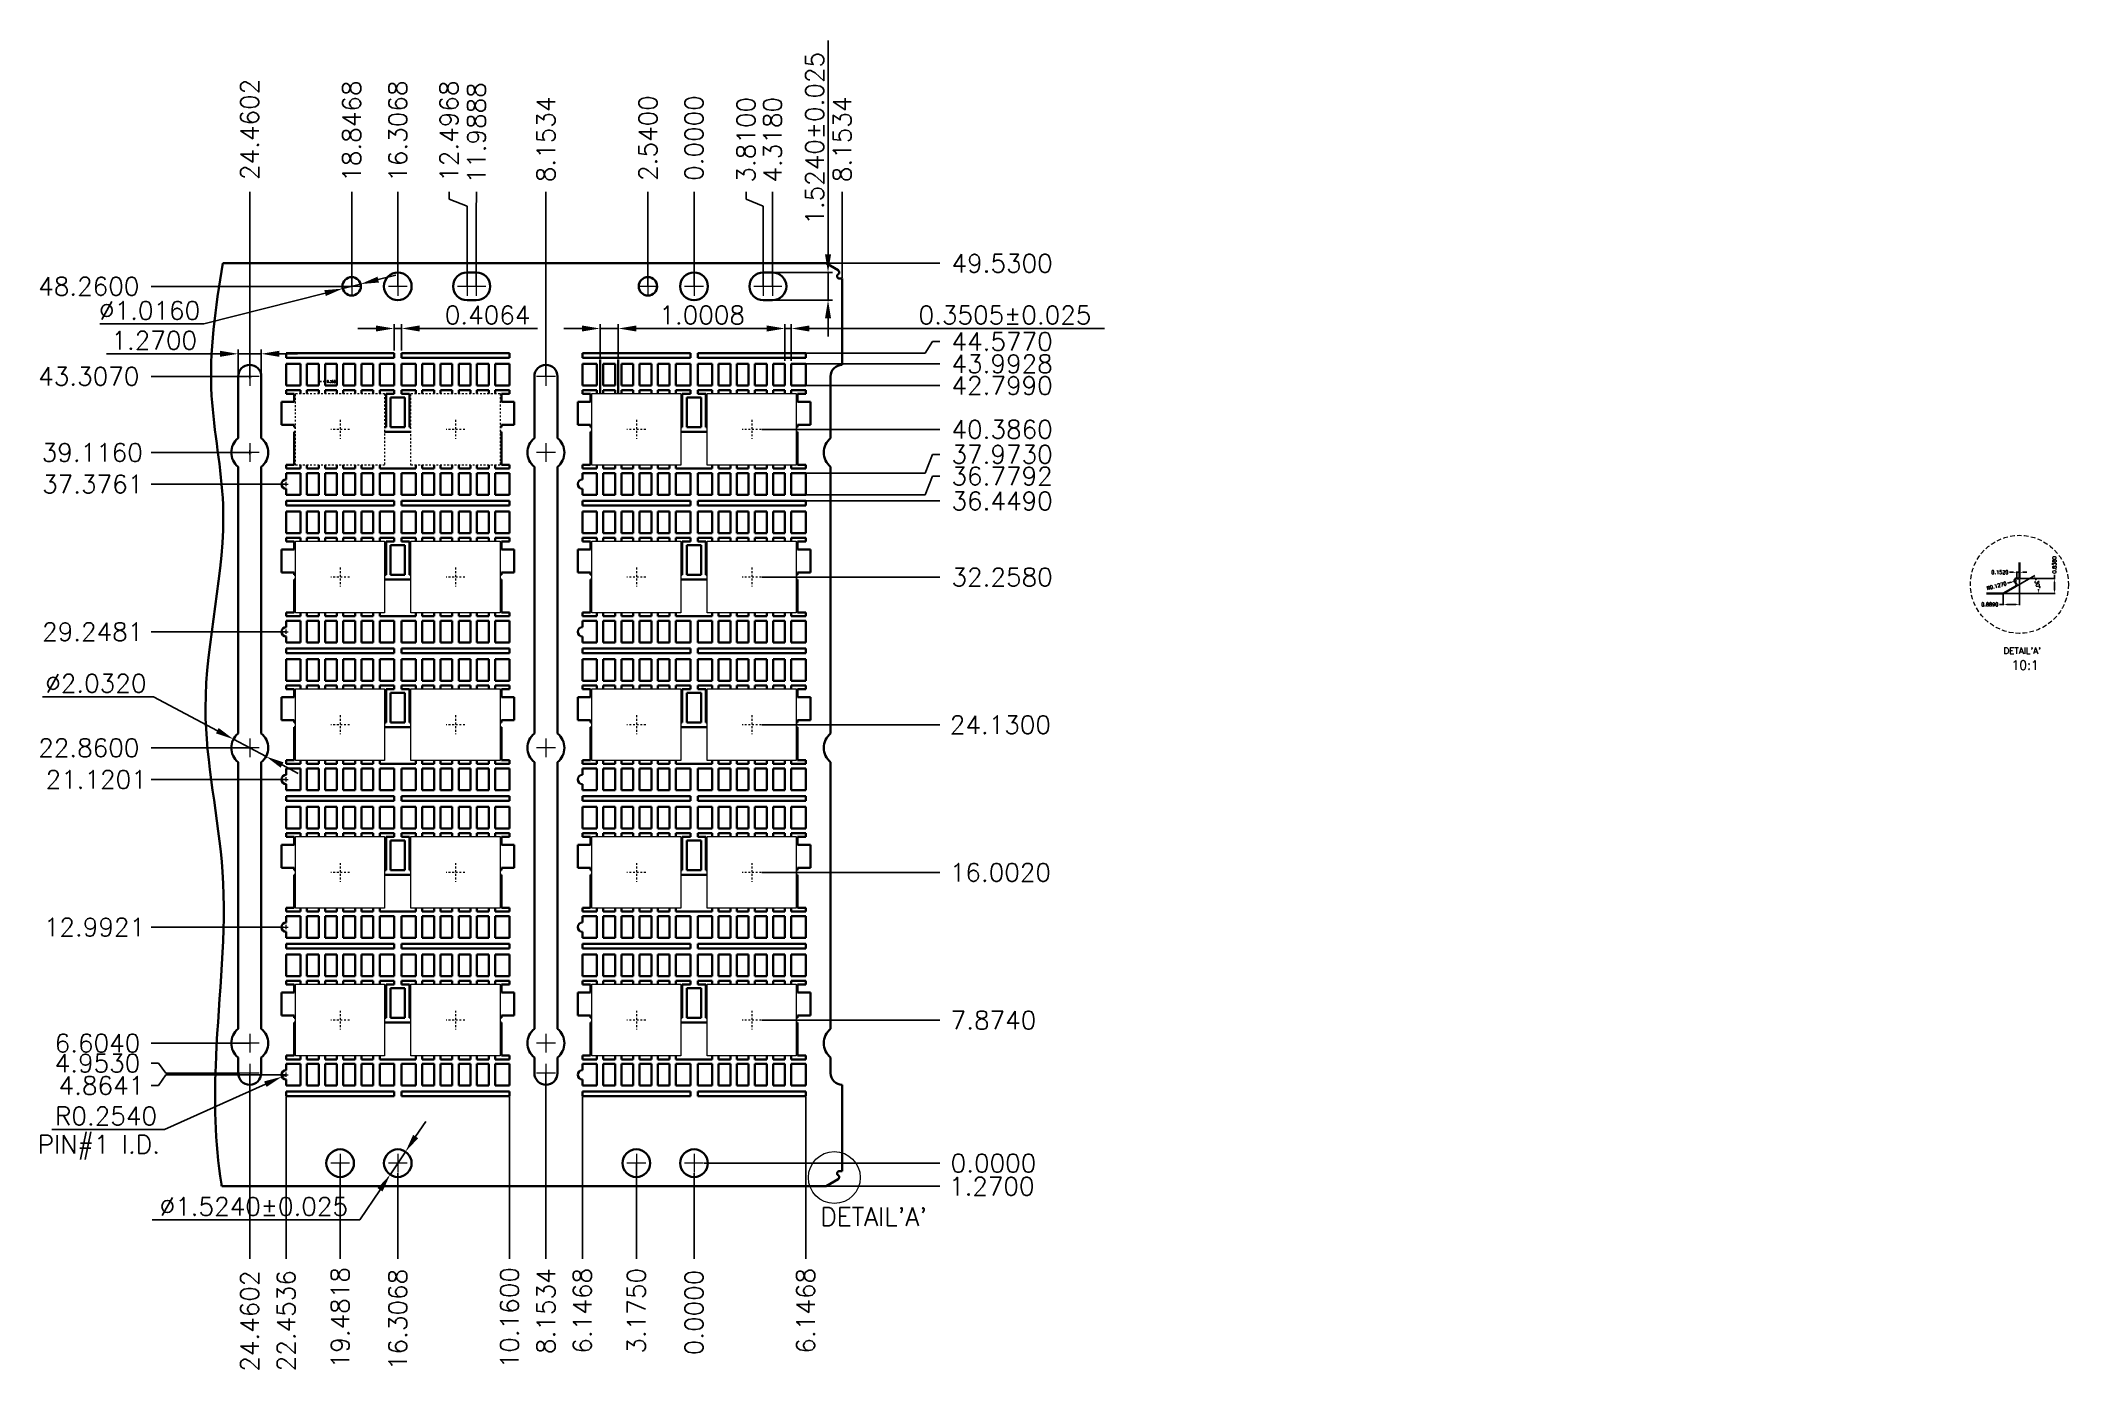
# Model space of a CAD drawing. Extents: x -852 to -740, y -39 to 34.
import ezdxf

# ---------------------------------------------------------------- set-up
doc = ezdxf.new("R2010")
doc.units = 0
doc.header["$LTSCALE"] = 0.04
doc.header["$MEASUREMENT"] = 0
doc.header["$PDMODE"] = 3
for name, pattern in [('CENTER', [50.800000000000004, 31.75, -6.349999999999999, 6.349999999999999, -6.349999999999999]), ('CENTER2', [28.574999999999996, 19.05, -3.174999999999999, 3.174999999999999, -3.174999999999999]), ('HIDDEN', [9.524999999999999, 6.349999999999999, -3.174999999999999]), ('PHANTOM', [63.50000000000001, 31.75, -6.349999999999999, 6.349999999999999, -6.349999999999999, 6.349999999999999, -6.349999999999999])]:
    doc.linetypes.add(name, pattern=pattern)
for name, color, linetype, lineweight in [('CEN', 3, 'CENTER', 9), ('D Frame', 7, 'Continuous', 30), ('DIM', 7, 'Continuous', 9), ('Hid', 5, 'HIDDEN', 9), ('Pha', 6, 'PHANTOM', 9), ('PKG', 6, 'PHANTOM', 9), ('中心线', 3, 'CENTER2', 9), ('标注线', 7, 'Continuous', 0)]:
    doc.layers.add(name, color=color, linetype=linetype, lineweight=lineweight)
doc.layers.add('center', color=2, linetype='CENTER')
doc.styles.add('BZ', font='simplex.shx')
doc.styles.add('SIMPLEX', font='SIMPLEX.SHX')
doc.styles.get("Standard").update_dxf_attribs({"font": 'simplex.shx'})
doc.dimstyles.new('St.CG(1)', dxfattribs={"dimtxt": 1, "dimasz": 1, "dimexe": 0.24, "dimexo": 0.16, "dimgap": 0.24, "dimtad": 1, "dimdec": 4, "dimzin": 0, "dimdsep": 46, "dimtxsty": 'BZ', "dimcen": 0.24, "dimclrd": 7, "dimclre": 1, "dimadec": 0, "dimazin": 0, "dimtfac": 1, "dimtdec": 4, "dimtmove": 0, "dimatfit": 3, "dimfxl": 1, "dimtolj": 1, "dimtzin": 0, "dimarcsym": 0})
doc.dimstyles.new('St.ISO(1)', dxfattribs={"dimtxt": 1, "dimasz": 1, "dimexe": 0.24, "dimexo": 0.16, "dimgap": 0.24, "dimtad": 1, "dimtoh": 1, "dimdec": 4, "dimzin": 0, "dimdsep": 46, "dimtxsty": 'BZ', "dimcen": 0.24, "dimclrd": 7, "dimclre": 1, "dimadec": 0, "dimazin": 0, "dimtfac": 1, "dimtdec": 4, "dimtmove": 0, "dimatfit": 3, "dimfxl": 1, "dimtolj": 1, "dimtzin": 0, "dimarcsym": 0})
doc.dimstyles.new('St.ZB(1)', dxfattribs={"dimtxt": 0.2, "dimasz": 0.2, "dimexe": 0.048, "dimexo": 0.032, "dimgap": 0.048, "dimtad": 0, "dimdec": 4, "dimzin": 0, "dimdsep": 46, "dimtxsty": 'BZ', "dimcen": 0.048, "dimclrd": 7, "dimclre": 1, "dimadec": 0, "dimazin": 0, "dimtfac": 1, "dimtdec": 4, "dimtmove": 0, "dimatfit": 3, "dimfxl": 1, "dimtolj": 1, "dimtzin": 0, "dimarcsym": 0})
doc.dimstyles.new('St2.ZB', dxfattribs={"dimtxt": 0.125, "dimasz": 0.05, "dimexe": 0.03, "dimexo": 0.02, "dimgap": 0.03, "dimtad": 0, "dimtih": 1, "dimtoh": 1, "dimdec": 4, "dimzin": 0, "dimdsep": 46, "dimtxsty": 'BZ', "dimcen": 0.03, "dimclrd": 7, "dimclre": 1, "dimadec": 0, "dimazin": 0, "dimtfac": 1, "dimtdec": 4, "dimtmove": 0, "dimatfit": 3, "dimfxl": 1, "dimtolj": 1, "dimtzin": 0, "dimarcsym": 0})

msp = doc.modelspace()

# ---------------------------------------------------------------- texts
at = {"layer": 'DIM', "color": 0, "ltscale": 0.02, "insert": (-743.1566997728715, -0.4536133852884632), "char_height": 0.5, "width": 4.420505332102038, "attachment_point": 1}
msp.add_mtext('10:1', dxfattribs=at)
at = {"layer": 'DIM', "color": 0, "linetype": 'ByBlock', "insert": (-851.8032259587549, -26.58211663455722), "char_height": 1, "width": 64.08431372549019, "attachment_point": 1, "style": 'SIMPLEX'}
msp.add_mtext('PIN#1 I.D.', dxfattribs=at)
at = {"layer": '标注线', "width": 5.063394957120436, "attachment_point": 1}
for insert, char_height in [((-743.5986481314523, 0.2640119080363092), 0.35), ((-808.7153871159215, -30.56010976610355), 1)]:
    msp.add_mtext("DETAIL'A'", dxfattribs=dict(at, insert=insert, char_height=char_height))

# ---------------------------------------------------------------- blocks, each defined once
blk = doc.blocks.new('*D16')
at = {"layer": 'Defpoints', "color": 0, "linetype": 'ByBlock', "transparency": 16777216}
for p in [(160.3738086524897, 681.5497290646497), (160.3738086525015, 681.0306057244511), (160.3738086525015, 676.2868709712455)]:
    blk.add_point(p, dxfattribs=at)
at = {"layer": 'DIM', "color": 1, "linetype": 'ByBlock', "lineweight": -2, "transparency": 16777216}
blk.add_line((160.3738086525015, 680.9986057244511), (160.3738086525015, 676.2868709712455), dxfattribs=at)
at = {"layer": 'DIM', "color": 0, "linetype": 'ByBlock', "transparency": 16777216, "insert": (160.3738086525014, 673.330680495055), "char_height": 1, "attachment_point": 5, "rotation": 90, "style": 'BZ'}
blk.add_mtext('\\A1;0.0000', dxfattribs=at)
blk = doc.blocks.new('*D17')
at = {"layer": 'Defpoints', "color": 0, "linetype": 'ByBlock', "transparency": 16777216}
for p in [(166.5206086524942, 685.2327290646512), (160.3738086524897, 681.5497290646497), (166.5206086520941, 676.2868709712457)]:
    blk.add_point(p, dxfattribs=at)
at = {"layer": 'DIM', "color": 1, "linetype": 'ByBlock', "lineweight": -2, "transparency": 16777216}
blk.add_line((166.5206086524942, 685.2007290646511), (166.5206086520941, 676.2868709712457), dxfattribs=at)
at = {"layer": 'DIM', "color": 0, "linetype": 'ByBlock', "transparency": 16777216, "insert": (166.520608652094, 673.4259185902933), "char_height": 1, "attachment_point": 5, "rotation": 90, "style": 'BZ'}
blk.add_mtext('\\A1;6.1468', dxfattribs=at)
blk = doc.blocks.new('*D18')
at = {"layer": 'Defpoints', "color": 0, "linetype": 'ByBlock', "transparency": 16777216}
for p in [(154.2270086524961, 685.2327290646509), (160.3738086524897, 681.5497290646497), (154.2270086524961, 676.2868709712455)]:
    blk.add_point(p, dxfattribs=at)
at = {"layer": 'DIM', "color": 1, "linetype": 'ByBlock', "lineweight": -2, "transparency": 16777216}
blk.add_line((154.2270086524961, 685.2007290646509), (154.2270086524961, 676.2868709712455), dxfattribs=at)
at = {"layer": 'DIM', "color": 0, "linetype": 'ByBlock', "transparency": 16777216, "insert": (154.227008652496, 673.4259185902931), "char_height": 1, "attachment_point": 5, "rotation": 90, "style": 'BZ'}
blk.add_mtext('\\A1;6.1468', dxfattribs=at)
blk = doc.blocks.new('*D19')
at = {"layer": 'Defpoints', "color": 0, "linetype": 'ByBlock', "transparency": 16777216}
for p in [(152.2204086524737, 686.5027290646557), (160.3738086524897, 681.5497290646497), (152.2204086524741, 676.2868709712455)]:
    blk.add_point(p, dxfattribs=at)
at = {"layer": 'DIM', "color": 1, "linetype": 'ByBlock', "lineweight": -2, "transparency": 16777216}
blk.add_line((152.2204086524737, 686.4707290646556), (152.2204086524741, 676.2868709712455), dxfattribs=at)
at = {"layer": 'DIM', "color": 0, "linetype": 'ByBlock', "transparency": 16777216, "insert": (152.220408652474, 673.4021090664835), "char_height": 1, "attachment_point": 5, "rotation": 90, "style": 'BZ'}
blk.add_mtext('\\A1;8.1534', dxfattribs=at)
blk = doc.blocks.new('*D20')
at = {"layer": 'Defpoints', "color": 0, "linetype": 'ByBlock', "transparency": 16777216}
for p in [(150.2138086524758, 685.2327290646506), (160.3738086524897, 681.5497290646497), (150.2138086524758, 676.2868709712455)]:
    blk.add_point(p, dxfattribs=at)
at = {"layer": 'DIM', "color": 1, "linetype": 'ByBlock', "lineweight": -2, "transparency": 16777216}
blk.add_line((150.2138086524758, 685.2007290646505), (150.2138086524758, 676.2868709712455), dxfattribs=at)
at = {"layer": 'DIM', "color": 0, "linetype": 'ByBlock', "transparency": 16777216, "insert": (150.2138086524757, 673.0449662093408), "char_height": 1, "attachment_point": 5, "rotation": 90, "style": 'BZ'}
blk.add_mtext('\\A1;10.1600', dxfattribs=at)
blk = doc.blocks.new('*D21')
at = {"layer": 'Defpoints', "color": 0, "linetype": 'ByBlock', "transparency": 16777216}
for p in [(144.0670086524953, 681.0306057244507), (160.3738086524897, 681.5497290646497), (144.0670086524953, 676.2868709712453)]:
    blk.add_point(p, dxfattribs=at)
at = {"layer": 'DIM', "color": 1, "linetype": 'ByBlock', "lineweight": -2, "transparency": 16777216}
blk.add_line((144.0670086524953, 680.9986057244507), (144.0670086524953, 676.2868709712453), dxfattribs=at)
at = {"layer": 'DIM', "color": 0, "linetype": 'ByBlock', "transparency": 16777216, "insert": (144.0670086524952, 672.9497281141024), "char_height": 1, "attachment_point": 5, "rotation": 90, "style": 'BZ'}
blk.add_mtext('\\A1;16.3068', dxfattribs=at)
blk = doc.blocks.new('*D22')
at = {"layer": 'Defpoints', "color": 0, "linetype": 'ByBlock', "transparency": 16777216}
for p in [(137.9202086524776, 685.2327290646504), (160.3738086524897, 681.5497290646497), (137.9202086524776, 676.286870971245)]:
    blk.add_point(p, dxfattribs=at)
at = {"layer": 'DIM', "color": 1, "linetype": 'ByBlock', "lineweight": -2, "transparency": 16777216}
blk.add_line((137.9202086524776, 685.2007290646504), (137.9202086524776, 676.286870971245), dxfattribs=at)
at = {"layer": 'DIM', "color": 0, "linetype": 'ByBlock', "transparency": 16777216, "insert": (137.9202086524775, 672.8782995426736), "char_height": 1, "attachment_point": 5, "rotation": 90, "style": 'BZ'}
blk.add_mtext('\\A1;22.4536', dxfattribs=at)
blk = doc.blocks.new('*D23')
at = {"layer": 'Defpoints', "color": 0, "linetype": 'ByBlock', "transparency": 16777216}
for p in [(135.9136086524743, 686.5027290646507), (160.3738086524897, 681.5497290646497), (135.9136086524743, 676.286870971245)]:
    blk.add_point(p, dxfattribs=at)
at = {"layer": 'DIM', "color": 1, "linetype": 'ByBlock', "lineweight": -2, "transparency": 16777216}
blk.add_line((135.9136086524743, 686.4707290646506), (135.9136086524743, 676.286870971245), dxfattribs=at)
at = {"layer": 'DIM', "color": 0, "linetype": 'ByBlock', "transparency": 16777216, "insert": (135.9136086524742, 672.8544900188641), "char_height": 1, "attachment_point": 5, "rotation": 90, "style": 'BZ'}
blk.add_mtext('\\A1;24.4602', dxfattribs=at)
blk = doc.blocks.new('*D24')
at = {"layer": 'Defpoints', "color": 0, "linetype": 'ByBlock', "transparency": 16777216}
for p in [(144.4906376243527, 682.1831187505331), (143.6433796805897, 680.9163393787671)]:
    blk.add_point(p, dxfattribs=at)
at = {"layer": 'DIM', "color": 7, "linetype": 'ByBlock', "lineweight": -2, "transparency": 16777216}
for p, q in [((145.0465811570055, 683.0143388107468), (145.6025246896582, 683.8455588709604)), ((144.4906376243527, 682.1831187505331), (143.6433796805897, 680.9163393787671)), ((141.9755490826316, 678.422679198126), (143.087436147937, 680.0851193185534)), ((130.5450728921554, 678.422679198126), (141.9755490826316, 678.422679198126))]:
    blk.add_line(p, q, dxfattribs=at)
at = {"layer": 'DIM', "color": 7, "linetype": 'ByBlock', "transparency": 16777216}
for points in [[(144.9080444803032, 683.1069960661888), (145.1851178337078, 682.9216815553046), (144.4906376243527, 682.1831187505331)], [(142.9488994712347, 680.1777765739956), (143.2259728246393, 679.9924620631112), (143.6433796805897, 680.9163393787671)]]:
    blk.add_solid(points, dxfattribs=at)
at = {"layer": 'DIM', "color": 0, "linetype": 'ByBlock', "transparency": 16777216, "insert": (136.1403109873934, 679.1626791981262), "char_height": 1, "attachment_point": 5, "style": 'BZ'}
blk.add_mtext('\\A1;∅1.5240±0.025', dxfattribs=at)
blk = doc.blocks.new('*D25')
at = {"layer": 'Defpoints', "color": 0, "linetype": 'ByBlock', "transparency": 16777216}
for p in [(160.3738086524897, 681.5497290646497), (160.8929319926885, 681.5497290646497), (173.8987052344143, 681.5497290646503)]:
    blk.add_point(p, dxfattribs=at)
at = {"layer": 'DIM', "color": 1, "linetype": 'ByBlock', "lineweight": -2, "transparency": 16777216}
blk.add_line((160.9249319926885, 681.5497290646497), (173.8987052344143, 681.5497290646503), dxfattribs=at)
at = {"layer": 'DIM', "color": 0, "linetype": 'ByBlock', "transparency": 16777216, "insert": (176.8548957106048, 681.5497290646503), "char_height": 1, "attachment_point": 5, "style": 'BZ'}
blk.add_mtext('\\A1;0.0000', dxfattribs=at)
blk = doc.blocks.new('*D26')
at = {"layer": 'Defpoints', "color": 0, "linetype": 'ByBlock', "transparency": 16777216}
for p in [(160.3738086524897, 681.5497290646497), (167.6378086524894, 680.2797290646497), (173.8987052344143, 680.27972906465)]:
    blk.add_point(p, dxfattribs=at)
at = {"layer": 'DIM', "color": 1, "linetype": 'ByBlock', "lineweight": -2, "transparency": 16777216}
blk.add_line((167.6698086524894, 680.2797290646497), (173.8987052344143, 680.27972906465), dxfattribs=at)
at = {"layer": 'DIM', "color": 0, "linetype": 'ByBlock', "transparency": 16777216, "insert": (176.7596576153667, 680.27972906465), "char_height": 1, "attachment_point": 5, "style": 'BZ'}
blk.add_mtext('\\A1;1.2700', dxfattribs=at)
blk = doc.blocks.new('*D27')
at = {"layer": 'Defpoints', "color": 0, "linetype": 'ByBlock', "transparency": 16777216}
for p in [(164.067931992706, 689.4237290646486), (173.8987052344139, 689.4237290646491), (160.3738086524897, 681.5497290646497)]:
    blk.add_point(p, dxfattribs=at)
at = {"layer": 'DIM', "color": 1, "linetype": 'ByBlock', "lineweight": -2, "transparency": 16777216}
blk.add_line((164.099931992706, 689.4237290646486), (173.8987052344139, 689.4237290646491), dxfattribs=at)
at = {"layer": 'DIM', "color": 0, "linetype": 'ByBlock', "transparency": 16777216, "insert": (176.8548957106044, 689.4237290646491), "char_height": 1, "attachment_point": 5, "style": 'BZ'}
blk.add_mtext('\\A1;7.8740', dxfattribs=at)
blk = doc.blocks.new('*D28')
at = {"layer": 'Defpoints', "color": 0, "linetype": 'ByBlock', "transparency": 16777216}
for p in [(164.0679319926942, 697.551729064647), (173.8987052344139, 697.5517290646472), (160.3738086524897, 681.5497290646497)]:
    blk.add_point(p, dxfattribs=at)
at = {"layer": 'DIM', "color": 1, "linetype": 'ByBlock', "lineweight": -2, "transparency": 16777216}
blk.add_line((164.0999319926942, 697.551729064647), (173.8987052344139, 697.5517290646472), dxfattribs=at)
at = {"layer": 'DIM', "color": 0, "linetype": 'ByBlock', "transparency": 16777216, "insert": (177.2358480915567, 697.5517290646472), "char_height": 1, "attachment_point": 5, "style": 'BZ'}
blk.add_mtext('\\A1;16.0020', dxfattribs=at)
blk = doc.blocks.new('*D29')
at = {"layer": 'Defpoints', "color": 0, "linetype": 'ByBlock', "transparency": 16777216}
for p in [(164.0679319926823, 705.6797290646485), (173.8987052344139, 705.6797290646485), (160.3738086524897, 681.5497290646497)]:
    blk.add_point(p, dxfattribs=at)
at = {"layer": 'DIM', "color": 1, "linetype": 'ByBlock', "lineweight": -2, "transparency": 16777216}
blk.add_line((164.0999319926824, 705.6797290646485), (173.8987052344139, 705.6797290646485), dxfattribs=at)
at = {"layer": 'DIM', "color": 0, "linetype": 'ByBlock', "transparency": 16777216, "insert": (177.2358480915567, 705.6797290646485), "char_height": 1, "attachment_point": 5, "style": 'BZ'}
blk.add_mtext('\\A1;24.1300', dxfattribs=at)
blk = doc.blocks.new('*D30')
at = {"layer": 'Defpoints', "color": 0, "linetype": 'ByBlock', "transparency": 16777216}
for p in [(164.0679319926705, 713.8077290646468), (173.8987052344139, 713.8077290646468), (160.3738086524897, 681.5497290646497)]:
    blk.add_point(p, dxfattribs=at)
at = {"layer": 'DIM', "color": 1, "linetype": 'ByBlock', "lineweight": -2, "transparency": 16777216}
blk.add_line((164.0999319926705, 713.8077290646468), (173.8987052344139, 713.8077290646468), dxfattribs=at)
at = {"layer": 'DIM', "color": 0, "linetype": 'ByBlock', "transparency": 16777216, "insert": (177.3310861867948, 713.8077290646468), "char_height": 1, "attachment_point": 5, "style": 'BZ'}
blk.add_mtext('\\A1;32.2580', dxfattribs=at)
blk = doc.blocks.new('*D31')
at = {"layer": 'Defpoints', "color": 0, "linetype": 'ByBlock', "transparency": 16777216}
for p in [(166.5206086524824, 717.9987290646486), (173.8987052344139, 717.998729064649), (160.3738086524897, 681.5497290646497)]:
    blk.add_point(p, dxfattribs=at)
at = {"layer": 'DIM', "color": 1, "linetype": 'ByBlock', "lineweight": -2, "transparency": 16777216}
blk.add_line((166.5526086524824, 717.9987290646486), (173.8987052344139, 717.998729064649), dxfattribs=at)
at = {"layer": 'DIM', "color": 0, "linetype": 'ByBlock', "transparency": 16777216, "insert": (177.3310861867948, 717.998729064649), "char_height": 1, "attachment_point": 5, "style": 'BZ'}
blk.add_mtext('\\A1;36.4490', dxfattribs=at)
blk = doc.blocks.new('*D32')
at = {"layer": 'Defpoints', "color": 0, "linetype": 'ByBlock', "transparency": 16777216}
for p in [(173.8987052344134, 719.3658529167877), (166.5206086524824, 718.3289290646482), (160.3738086524897, 681.5497290646497)]:
    blk.add_point(p, dxfattribs=at)
at = {"layer": 'DIM', "color": 1, "linetype": 'ByBlock', "lineweight": -2, "transparency": 16777216}
for p, q in [((173.0987052344134, 718.3289290646482), (173.4987052344134, 719.3658529167877)), ((173.4987052344134, 719.3658529167877), (173.8987052344134, 719.3658529167877)), ((166.5526086524824, 718.3289290646482), (173.0987052344134, 718.3289290646482))]:
    blk.add_line(p, q, dxfattribs=at)
at = {"layer": 'DIM', "color": 0, "linetype": 'ByBlock', "transparency": 16777216, "insert": (177.3310861867944, 719.3658529167877), "char_height": 1, "attachment_point": 5, "style": 'BZ'}
blk.add_mtext('\\A1;36.7792', dxfattribs=at)
blk = doc.blocks.new('*D33')
at = {"layer": 'Defpoints', "color": 0, "linetype": 'ByBlock', "transparency": 16777216}
for p in [(173.8987052344134, 720.5596529167868), (166.520608652482, 719.5227290646473), (160.3738086524897, 681.5497290646497)]:
    blk.add_point(p, dxfattribs=at)
at = {"layer": 'DIM', "color": 1, "linetype": 'ByBlock', "lineweight": -2, "transparency": 16777216}
for p, q in [((173.0987052344134, 719.5227290646473), (173.4987052344134, 720.5596529167868)), ((173.4987052344134, 720.5596529167868), (173.8987052344134, 720.5596529167868)), ((166.552608652482, 719.5227290646473), (173.0987052344134, 719.5227290646473))]:
    blk.add_line(p, q, dxfattribs=at)
at = {"layer": 'DIM', "color": 0, "linetype": 'ByBlock', "transparency": 16777216, "insert": (177.3310861867944, 720.5596529167868), "char_height": 1, "attachment_point": 5, "style": 'BZ'}
blk.add_mtext('\\A1;37.9730', dxfattribs=at)
blk = doc.blocks.new('*D34')
at = {"layer": 'Defpoints', "color": 0, "linetype": 'ByBlock', "transparency": 16777216}
for p in [(164.0679319926819, 721.9357290646452), (173.8987052344134, 721.9357290646452), (160.3738086524897, 681.5497290646497)]:
    blk.add_point(p, dxfattribs=at)
at = {"layer": 'DIM', "color": 1, "linetype": 'ByBlock', "lineweight": -2, "transparency": 16777216}
blk.add_line((164.0999319926819, 721.9357290646452), (173.8987052344134, 721.9357290646452), dxfattribs=at)
at = {"layer": 'DIM', "color": 0, "linetype": 'ByBlock', "transparency": 16777216, "insert": (177.3310861867944, 721.9357290646452), "char_height": 1, "attachment_point": 5, "style": 'BZ'}
blk.add_mtext('\\A1;40.3860', dxfattribs=at)
blk = doc.blocks.new('*D35')
at = {"layer": 'Defpoints', "color": 0, "linetype": 'ByBlock', "transparency": 16777216}
for p in [(166.520608652482, 724.3487290646473), (173.8987052344134, 724.3487290646474), (160.3738086524897, 681.5497290646497)]:
    blk.add_point(p, dxfattribs=at)
at = {"layer": 'DIM', "color": 1, "linetype": 'ByBlock', "lineweight": -2, "transparency": 16777216}
blk.add_line((166.552608652482, 724.3487290646473), (173.8987052344134, 724.3487290646474), dxfattribs=at)
at = {"layer": 'DIM', "color": 0, "linetype": 'ByBlock', "transparency": 16777216, "insert": (177.3310861867944, 724.3487290646474), "char_height": 1, "attachment_point": 5, "style": 'BZ'}
blk.add_mtext('\\A1;42.7990', dxfattribs=at)
blk = doc.blocks.new('*D36')
at = {"layer": 'Defpoints', "color": 0, "linetype": 'ByBlock', "transparency": 16777216}
for p in [(166.520608652482, 725.5425290646464), (173.8987052344134, 725.5425290646465), (160.3738086524897, 681.5497290646497)]:
    blk.add_point(p, dxfattribs=at)
at = {"layer": 'DIM', "color": 1, "linetype": 'ByBlock', "lineweight": -2, "transparency": 16777216}
blk.add_line((166.552608652482, 725.5425290646464), (173.8987052344134, 725.5425290646465), dxfattribs=at)
at = {"layer": 'DIM', "color": 0, "linetype": 'ByBlock', "transparency": 16777216, "insert": (177.3310861867944, 725.5425290646465), "char_height": 1, "attachment_point": 5, "style": 'BZ'}
blk.add_mtext('\\A1;43.9928', dxfattribs=at)
blk = doc.blocks.new('*D37')
at = {"layer": 'Defpoints', "color": 0, "linetype": 'ByBlock', "transparency": 16777216}
for p in [(173.8987052344134, 726.7741507677237), (166.5206086524706, 726.126729064647), (160.3738086524897, 681.5497290646497)]:
    blk.add_point(p, dxfattribs=at)
at = {"layer": 'DIM', "color": 1, "linetype": 'ByBlock', "lineweight": -2, "transparency": 16777216}
for p, q in [((173.0987052344134, 726.126729064647), (173.4987052344134, 726.7741507677237)), ((173.4987052344134, 726.7741507677237), (173.8987052344134, 726.7741507677237)), ((166.5526086524706, 726.126729064647), (173.0987052344134, 726.126729064647))]:
    blk.add_line(p, q, dxfattribs=at)
at = {"layer": 'DIM', "color": 0, "linetype": 'ByBlock', "transparency": 16777216, "insert": (177.3310861867944, 726.7741507677237), "char_height": 1, "attachment_point": 5, "style": 'BZ'}
blk.add_mtext('\\A1;44.5770', dxfattribs=at)
blk = doc.blocks.new('*D38')
at = {"layer": 'Defpoints', "color": 0, "linetype": 'ByBlock', "transparency": 16777216}
for p in [(167.6378086524885, 731.0797290646499), (173.898705234413, 731.0797290646499), (160.3738086524897, 681.5497290646497)]:
    blk.add_point(p, dxfattribs=at)
at = {"layer": 'DIM', "color": 1, "linetype": 'ByBlock', "lineweight": -2, "transparency": 16777216}
blk.add_line((167.6698086524885, 731.0797290646499), (173.898705234413, 731.0797290646499), dxfattribs=at)
at = {"layer": 'DIM', "color": 0, "linetype": 'ByBlock', "transparency": 16777216, "insert": (177.3310861867939, 731.0797290646499), "char_height": 1, "attachment_point": 5, "style": 'BZ'}
blk.add_mtext('\\A1;49.5300', dxfattribs=at)
blk = doc.blocks.new('*D39')
at = {"layer": 'Defpoints', "color": 0, "linetype": 'ByBlock', "transparency": 16777216}
for p in [(130.4910527583722, 729.8097290646488), (141.5270086524726, 729.8097290646491), (160.3738086524897, 681.5497290646497)]:
    blk.add_point(p, dxfattribs=at)
at = {"layer": 'DIM', "color": 1, "linetype": 'ByBlock', "lineweight": -2, "transparency": 16777216}
blk.add_line((141.4950086524726, 729.8097290646491), (130.4910527583722, 729.8097290646488), dxfattribs=at)
at = {"layer": 'DIM', "color": 0, "linetype": 'ByBlock', "transparency": 16777216, "insert": (127.0586718059913, 729.8097290646488), "char_height": 1, "attachment_point": 5, "style": 'BZ'}
blk.add_mtext('\\A1;48.2600', dxfattribs=at)
blk = doc.blocks.new('*D40')
at = {"layer": 'Defpoints', "color": 0, "linetype": 'ByBlock', "transparency": 16777216}
for p in [(130.4910527583722, 724.856729064643), (135.7936086524671, 724.8567290646432), (160.3738086524897, 681.5497290646497)]:
    blk.add_point(p, dxfattribs=at)
at = {"layer": 'DIM', "color": 1, "linetype": 'ByBlock', "lineweight": -2, "transparency": 16777216}
blk.add_line((135.7616086524671, 724.8567290646432), (130.4910527583722, 724.856729064643), dxfattribs=at)
at = {"layer": 'DIM', "color": 0, "linetype": 'ByBlock', "transparency": 16777216, "insert": (127.0586718059913, 724.856729064643), "char_height": 1, "attachment_point": 5, "style": 'BZ'}
blk.add_mtext('\\A1;43.3070', dxfattribs=at)
blk = doc.blocks.new('*D41')
at = {"layer": 'Defpoints', "color": 0, "linetype": 'ByBlock', "transparency": 16777216}
for p in [(130.4910527583722, 720.6657290646486), (135.9136086524629, 720.6657290646484), (160.3738086524897, 681.5497290646497)]:
    blk.add_point(p, dxfattribs=at)
at = {"layer": 'DIM', "color": 1, "linetype": 'ByBlock', "lineweight": -2, "transparency": 16777216}
blk.add_line((135.8816086524629, 720.6657290646484), (130.4910527583722, 720.6657290646486), dxfattribs=at)
at = {"layer": 'DIM', "color": 0, "linetype": 'ByBlock', "transparency": 16777216, "insert": (127.2491479964674, 720.6657290646486), "char_height": 1, "attachment_point": 5, "style": 'BZ'}
blk.add_mtext('\\A1;39.1160', dxfattribs=at)
blk = doc.blocks.new('*D42')
at = {"layer": 'Defpoints', "color": 0, "linetype": 'ByBlock', "transparency": 16777216}
for p in [(130.4910527583727, 718.9258290646461), (137.920208652443, 718.9258290646461), (160.3738086524897, 681.5497290646497)]:
    blk.add_point(p, dxfattribs=at)
at = {"layer": 'DIM', "color": 1, "linetype": 'ByBlock', "lineweight": -2, "transparency": 16777216}
blk.add_line((137.888208652443, 718.9258290646461), (130.4910527583727, 718.9258290646461), dxfattribs=at)
at = {"layer": 'DIM', "color": 0, "linetype": 'ByBlock', "transparency": 16777216, "insert": (127.2729575202774, 718.9258290646461), "char_height": 1, "attachment_point": 5, "style": 'BZ'}
blk.add_mtext('\\A1;37.3761', dxfattribs=at)
blk = doc.blocks.new('*D43')
at = {"layer": 'Defpoints', "color": 0, "linetype": 'ByBlock', "transparency": 16777216}
for p in [(130.4910527583727, 710.7978290646464), (137.9202086524426, 710.7978290646464), (160.3738086524897, 681.5497290646497)]:
    blk.add_point(p, dxfattribs=at)
at = {"layer": 'DIM', "color": 1, "linetype": 'ByBlock', "lineweight": -2, "transparency": 16777216}
blk.add_line((137.8882086524426, 710.7978290646464), (130.4910527583727, 710.7978290646464), dxfattribs=at)
at = {"layer": 'DIM', "color": 0, "linetype": 'ByBlock', "transparency": 16777216, "insert": (127.2729575202774, 710.7978290646464), "char_height": 1, "attachment_point": 5, "style": 'BZ'}
blk.add_mtext('\\A1;29.2481', dxfattribs=at)
blk = doc.blocks.new('*D44')
at = {"layer": 'Defpoints', "color": 0, "linetype": 'ByBlock', "transparency": 16777216}
for p in [(130.4910527583727, 704.4097290646469), (135.9136086524497, 704.4097290646469), (160.3738086524897, 681.5497290646497)]:
    blk.add_point(p, dxfattribs=at)
at = {"layer": 'DIM', "color": 1, "linetype": 'ByBlock', "lineweight": -2, "transparency": 16777216}
blk.add_line((135.8816086524497, 704.4097290646469), (130.4910527583727, 704.4097290646469), dxfattribs=at)
at = {"layer": 'DIM', "color": 0, "linetype": 'ByBlock', "transparency": 16777216, "insert": (127.0586718059917, 704.4097290646469), "char_height": 1, "attachment_point": 5, "style": 'BZ'}
blk.add_mtext('\\A1;22.8600', dxfattribs=at)
blk = doc.blocks.new('*D45')
at = {"layer": 'Defpoints', "color": 0, "linetype": 'ByBlock', "transparency": 16777216}
for p in [(130.4910527583727, 702.669829064648), (137.9202086524544, 702.6698290646483), (160.3738086524897, 681.5497290646497)]:
    blk.add_point(p, dxfattribs=at)
at = {"layer": 'DIM', "color": 1, "linetype": 'ByBlock', "lineweight": -2, "transparency": 16777216}
blk.add_line((137.8882086524544, 702.6698290646483), (130.4910527583727, 702.669829064648), dxfattribs=at)
at = {"layer": 'DIM', "color": 0, "linetype": 'ByBlock', "transparency": 16777216, "insert": (127.4634337107536, 702.669829064648), "char_height": 1, "attachment_point": 5, "style": 'BZ'}
blk.add_mtext('\\A1;21.1201', dxfattribs=at)
blk = doc.blocks.new('*D46')
at = {"layer": 'Defpoints', "color": 0, "linetype": 'ByBlock', "transparency": 16777216}
for p in [(130.4910527583727, 694.5418290646483), (137.8002086524545, 694.5418290646483), (160.3738086524897, 681.5497290646497)]:
    blk.add_point(p, dxfattribs=at)
at = {"layer": 'DIM', "color": 1, "linetype": 'ByBlock', "lineweight": -2, "transparency": 16777216}
blk.add_line((137.7682086524545, 694.5418290646483), (130.4910527583727, 694.5418290646483), dxfattribs=at)
at = {"layer": 'DIM', "color": 0, "linetype": 'ByBlock', "transparency": 16777216, "insert": (127.3681956155155, 694.5418290646483), "char_height": 1, "attachment_point": 5, "style": 'BZ'}
blk.add_mtext('\\A1;12.9921', dxfattribs=at)
blk = doc.blocks.new('*D47')
at = {"layer": 'Defpoints', "color": 0, "linetype": 'ByBlock', "transparency": 16777216}
for p in [(130.4910527583727, 688.1537290646473), (135.9136086524734, 688.1537290646473), (160.3738086524897, 681.5497290646497)]:
    blk.add_point(p, dxfattribs=at)
at = {"layer": 'DIM', "color": 1, "linetype": 'ByBlock', "lineweight": -2, "transparency": 16777216}
blk.add_line((135.8816086524734, 688.1537290646473), (130.4910527583727, 688.1537290646473), dxfattribs=at)
at = {"layer": 'DIM', "color": 0, "linetype": 'ByBlock', "transparency": 16777216, "insert": (127.5348622821822, 688.1537290646473), "char_height": 1, "attachment_point": 5, "style": 'BZ'}
blk.add_mtext('\\A1;6.6040', dxfattribs=at)
blk = doc.blocks.new('*D48')
at = {"layer": 'Defpoints', "color": 0, "linetype": 'ByBlock', "transparency": 16777216}
for p in [(130.4910527583727, 685.824381904985), (137.9202086524667, 686.41382906465), (160.3738086524897, 681.5497290646497)]:
    blk.add_point(p, dxfattribs=at)
at = {"layer": 'DIM', "color": 1, "linetype": 'ByBlock', "lineweight": -2, "transparency": 16777216}
for p, q in [((130.8910527583727, 685.824381904985), (130.4910527583727, 685.824381904985)), ((131.2910527583727, 686.41382906465), (130.8910527583727, 685.824381904985)), ((137.8882086524667, 686.41382906465), (131.2910527583727, 686.41382906465))]:
    blk.add_line(p, q, dxfattribs=at)
at = {"layer": 'DIM', "color": 0, "linetype": 'ByBlock', "transparency": 16777216, "insert": (127.7491479964679, 685.824381904985), "char_height": 1, "attachment_point": 5, "style": 'BZ'}
blk.add_mtext('\\A1;4.8641', dxfattribs=at)
blk = doc.blocks.new('*D49')
at = {"layer": 'Defpoints', "color": 0, "linetype": 'ByBlock', "transparency": 16777216}
for p in [(130.4910527583727, 687.0563986865126), (135.394485312275, 686.5027290646507), (160.3738086524897, 681.5497290646497)]:
    blk.add_point(p, dxfattribs=at)
at = {"layer": 'DIM', "color": 1, "linetype": 'ByBlock', "lineweight": -2, "transparency": 16777216}
for p, q in [((130.8910527583727, 687.0563986865126), (130.4910527583727, 687.0563986865126)), ((131.2910527583727, 686.5027290646507), (130.8910527583727, 687.0563986865126)), ((135.362485312275, 686.5027290646507), (131.2910527583727, 686.5027290646507))]:
    blk.add_line(p, q, dxfattribs=at)
at = {"layer": 'DIM', "color": 0, "linetype": 'ByBlock', "transparency": 16777216, "insert": (127.5348622821822, 687.0563986865126), "char_height": 1, "attachment_point": 5, "style": 'BZ'}
blk.add_mtext('\\A1;4.9530', dxfattribs=at)
blk = doc.blocks.new('*D50')
at = {"layer": 'Defpoints', "color": 0, "linetype": 'ByBlock', "transparency": 16777216}
for p in [(137.6885392510306, 686.3096883500428), (137.9202086524647, 686.4138290646487)]:
    blk.add_point(p, dxfattribs=at)
at = {"layer": 'DIM', "color": 7, "linetype": 'ByBlock', "lineweight": -2, "transparency": 16777216}
for p, q in [((131.2214354212527, 683.4025767069259), (136.7764549934121, 685.8996855366324)), ((137.9202086524647, 686.4138290646487), (137.6885392510306, 686.3096883500428)), ((125.0290544688433, 683.4025767069259), (131.2214354212527, 683.4025767069259))]:
    blk.add_line(p, q, dxfattribs=at)
at = {"layer": 'DIM', "color": 7, "linetype": 'ByBlock', "transparency": 16777216}
blk.add_solid([(136.708121191177, 686.0516995795689), (136.8447887956471, 685.7476714936961), (137.6885392510306, 686.3096883500428)], dxfattribs=at)
at = {"layer": 'DIM', "color": 0, "linetype": 'ByBlock', "transparency": 16777216, "insert": (128.0052449450337, 684.1425767069258), "char_height": 1, "attachment_point": 5, "style": 'BZ'}
blk.add_mtext('\\A1;R0.2540', dxfattribs=at)
blk = doc.blocks.new('*D51')
at = {"layer": 'Defpoints', "color": 0, "linetype": 'ByBlock', "transparency": 16777216}
for p in [(168.5272086524958, 735.015261696918), (168.5272086524962, 730.2417290646498), (160.3738086524897, 681.5497290646497)]:
    blk.add_point(p, dxfattribs=at)
at = {"layer": 'DIM', "color": 1, "linetype": 'ByBlock', "lineweight": -2, "transparency": 16777216}
blk.add_line((168.5272086524962, 730.2737290646498), (168.5272086524958, 735.015261696918), dxfattribs=at)
at = {"layer": 'DIM', "color": 0, "linetype": 'ByBlock', "transparency": 16777216, "insert": (168.5272086524957, 737.9000236016799), "char_height": 1, "attachment_point": 5, "rotation": 90, "style": 'BZ'}
blk.add_mtext('\\A1;8.1534', dxfattribs=at)
blk = doc.blocks.new('*D52')
at = {"layer": 'Defpoints', "color": 0, "linetype": 'ByBlock', "transparency": 16777216}
for p in [(164.6918086524904, 735.015261696918), (164.6918086524904, 729.8097290646498), (160.3738086524897, 681.5497290646497)]:
    blk.add_point(p, dxfattribs=at)
at = {"layer": 'DIM', "color": 1, "linetype": 'ByBlock', "lineweight": -2, "transparency": 16777216}
blk.add_line((164.6918086524904, 729.8417290646498), (164.6918086524904, 735.015261696918), dxfattribs=at)
at = {"layer": 'DIM', "color": 0, "linetype": 'ByBlock', "transparency": 16777216, "insert": (164.6918086524903, 737.8762140778704), "char_height": 1, "attachment_point": 5, "rotation": 90, "style": 'BZ'}
blk.add_mtext('\\A1;4.3180', dxfattribs=at)
blk = doc.blocks.new('*D53')
at = {"layer": 'Defpoints', "color": 0, "linetype": 'ByBlock', "transparency": 16777216}
for p in [(163.2365394714327, 735.015261696918), (164.1838086524787, 729.8097290646498), (160.3738086524897, 681.5497290646497)]:
    blk.add_point(p, dxfattribs=at)
at = {"layer": 'DIM', "color": 1, "linetype": 'ByBlock', "lineweight": -2, "transparency": 16777216}
for p, q in [((163.2365394714327, 734.6152616969179), (163.2365394714327, 735.015261696918)), ((164.1838086524787, 734.215261696918), (163.2365394714327, 734.6152616969179)), ((164.1838086524787, 729.8417290646498), (164.1838086524787, 734.215261696918))]:
    blk.add_line(p, q, dxfattribs=at)
at = {"layer": 'DIM', "color": 0, "linetype": 'ByBlock', "transparency": 16777216, "insert": (163.2365394714326, 737.8762140778704), "char_height": 1, "attachment_point": 5, "rotation": 90, "style": 'BZ'}
blk.add_mtext('\\A1;3.8100', dxfattribs=at)
blk = doc.blocks.new('*D54')
at = {"layer": 'Defpoints', "color": 0, "linetype": 'ByBlock', "transparency": 16777216}
for p in [(160.3738086524884, 735.0152616969177), (160.3738086524884, 729.8097290646493), (160.3738086524897, 681.5497290646497)]:
    blk.add_point(p, dxfattribs=at)
at = {"layer": 'DIM', "color": 1, "linetype": 'ByBlock', "lineweight": -2, "transparency": 16777216}
blk.add_line((160.3738086524884, 729.8417290646494), (160.3738086524884, 735.0152616969177), dxfattribs=at)
at = {"layer": 'DIM', "color": 0, "linetype": 'ByBlock', "transparency": 16777216, "insert": (160.3738086524882, 737.9714521731082), "char_height": 1, "attachment_point": 5, "rotation": 90, "style": 'BZ'}
blk.add_mtext('\\A1;0.0000', dxfattribs=at)
blk = doc.blocks.new('*D55')
at = {"layer": 'Defpoints', "color": 0, "linetype": 'ByBlock', "transparency": 16777216}
for p in [(157.8338086524906, 735.0152616969177), (157.8338086524911, 729.8097290646493), (160.3738086524897, 681.5497290646497)]:
    blk.add_point(p, dxfattribs=at)
at = {"layer": 'DIM', "color": 1, "linetype": 'ByBlock', "lineweight": -2, "transparency": 16777216}
blk.add_line((157.8338086524911, 729.8417290646494), (157.8338086524906, 735.0152616969177), dxfattribs=at)
at = {"layer": 'DIM', "color": 0, "linetype": 'ByBlock', "transparency": 16777216, "insert": (157.8338086524905, 737.9714521731082), "char_height": 1, "attachment_point": 5, "rotation": 90, "style": 'BZ'}
blk.add_mtext('\\A1;2.5400', dxfattribs=at)
blk = doc.blocks.new('*D56')
at = {"layer": 'Defpoints', "color": 0, "linetype": 'ByBlock', "transparency": 16777216}
for p in [(152.2204086524855, 735.0152616969174), (152.2204086524855, 724.8567290646434), (160.3738086524897, 681.5497290646497)]:
    blk.add_point(p, dxfattribs=at)
at = {"layer": 'DIM', "color": 1, "linetype": 'ByBlock', "lineweight": -2, "transparency": 16777216}
blk.add_line((152.2204086524855, 724.8887290646434), (152.2204086524855, 735.0152616969174), dxfattribs=at)
at = {"layer": 'DIM', "color": 0, "linetype": 'ByBlock', "transparency": 16777216, "insert": (152.2204086524854, 737.9000236016794), "char_height": 1, "attachment_point": 5, "rotation": 90, "style": 'BZ'}
blk.add_mtext('\\A1;8.1534', dxfattribs=at)
blk = doc.blocks.new('*D57')
at = {"layer": 'Defpoints', "color": 0, "linetype": 'ByBlock', "transparency": 16777216}
for p in [(148.3961319926586, 735.0152616969174), (148.3850086524719, 729.8097290646493), (160.3738086524897, 681.5497290646497)]:
    blk.add_point(p, dxfattribs=at)
at = {"layer": 'DIM', "color": 1, "linetype": 'ByBlock', "lineweight": -2, "transparency": 16777216}
for p, q in [((148.3850086524719, 734.2152616969175), (148.3961319926586, 734.6152616969175)), ((148.3961319926586, 734.6152616969175), (148.3961319926586, 735.0152616969174)), ((148.3850086524719, 729.8417290646494), (148.3850086524719, 734.2152616969175))]:
    blk.add_line(p, q, dxfattribs=at)
at = {"layer": 'DIM', "color": 0, "linetype": 'ByBlock', "transparency": 16777216, "insert": (148.3961319926585, 738.2571664588222), "char_height": 1, "attachment_point": 5, "rotation": 90, "style": 'BZ'}
blk.add_mtext('\\A1;11.9888', dxfattribs=at)
blk = doc.blocks.new('*D58')
at = {"layer": 'Defpoints', "color": 0, "linetype": 'ByBlock', "transparency": 16777216}
for p in [(146.8857704703171, 735.0152616969174), (147.8770086524721, 729.8097290646493), (160.3738086524897, 681.5497290646497)]:
    blk.add_point(p, dxfattribs=at)
at = {"layer": 'DIM', "color": 1, "linetype": 'ByBlock', "lineweight": -2, "transparency": 16777216}
for p, q in [((146.8857704703171, 734.6152616969175), (146.8857704703171, 735.0152616969174)), ((147.8770086524721, 734.2152616969175), (146.8857704703171, 734.6152616969175)), ((147.8770086524721, 729.8417290646494), (147.8770086524721, 734.2152616969175))]:
    blk.add_line(p, q, dxfattribs=at)
at = {"layer": 'DIM', "color": 0, "linetype": 'ByBlock', "transparency": 16777216, "insert": (146.8857704703169, 738.3524045540603), "char_height": 1, "attachment_point": 5, "rotation": 90, "style": 'BZ'}
blk.add_mtext('\\A1;12.4968', dxfattribs=at)
blk = doc.blocks.new('*D59')
at = {"layer": 'Defpoints', "color": 0, "linetype": 'ByBlock', "transparency": 16777216}
for p in [(144.0670086524576, 735.0152616969174), (144.067008652458, 729.8097290646491), (160.3738086524897, 681.5497290646497)]:
    blk.add_point(p, dxfattribs=at)
at = {"layer": 'DIM', "color": 1, "linetype": 'ByBlock', "lineweight": -2, "transparency": 16777216}
blk.add_line((144.067008652458, 729.8417290646491), (144.0670086524576, 735.0152616969174), dxfattribs=at)
at = {"layer": 'DIM', "color": 0, "linetype": 'ByBlock', "transparency": 16777216, "insert": (144.0670086524575, 738.3524045540603), "char_height": 1, "attachment_point": 5, "rotation": 90, "style": 'BZ'}
blk.add_mtext('\\A1;16.3068', dxfattribs=at)
blk = doc.blocks.new('*D60')
at = {"layer": 'Defpoints', "color": 0, "linetype": 'ByBlock', "transparency": 16777216}
for p in [(141.5270086524722, 735.0152616969174), (141.5270086524726, 729.8097290646491), (160.3738086524897, 681.5497290646497)]:
    blk.add_point(p, dxfattribs=at)
at = {"layer": 'DIM', "color": 1, "linetype": 'ByBlock', "lineweight": -2, "transparency": 16777216}
blk.add_line((141.5270086524726, 729.8417290646491), (141.5270086524722, 735.0152616969174), dxfattribs=at)
at = {"layer": 'DIM', "color": 0, "linetype": 'ByBlock', "transparency": 16777216, "insert": (141.5270086524721, 738.3524045540603), "char_height": 1, "attachment_point": 5, "rotation": 90, "style": 'BZ'}
blk.add_mtext('\\A1;18.8468', dxfattribs=at)
blk = doc.blocks.new('*D61')
at = {"layer": 'Defpoints', "color": 0, "linetype": 'ByBlock', "transparency": 16777216}
for p in [(135.913608652467, 735.0152616969173), (135.913608652467, 724.8567290646432), (160.3738086524897, 681.5497290646497)]:
    blk.add_point(p, dxfattribs=at)
at = {"layer": 'DIM', "color": 1, "linetype": 'ByBlock', "lineweight": -2, "transparency": 16777216}
blk.add_line((135.913608652467, 724.8887290646433), (135.913608652467, 735.0152616969173), dxfattribs=at)
at = {"layer": 'DIM', "color": 0, "linetype": 'ByBlock', "transparency": 16777216, "insert": (135.9136086524669, 738.4476426492982), "char_height": 1, "attachment_point": 5, "rotation": 90, "style": 'BZ'}
blk.add_mtext('\\A1;24.4602', dxfattribs=at)
blk = doc.blocks.new('111')
at = {"layer": 'CEN', "ltscale": 0.0125}
for p, q in [((-484.7441518174901, 33.99802502474449), (-485.7823984978876, 33.99802502474449)), ((-485.2632751577007, 34.5171483649433), (-485.2632751576768, 33.4789016845458)), ((-478.3941518174438, 33.99802502474313), (-479.4323984978413, 33.99802502474313)), ((-478.9132751576544, 34.51714836494193), (-478.9132751576305, 33.47890168454444))]:
    blk.add_line(p, q, dxfattribs=at)
at = {"layer": 'D Frame'}
for p, q in [((-487.4400551576971, 36.15702502474403), (-488.2350751576648, 36.15702502474403)), ((-488.2350751576648, 36.15702502474403), (-488.2350751576648, 35.9538250247445)), ((-488.2350751576648, 35.9538250247445), (-487.7905751576665, 35.9538250247445)), ((-487.7905751576665, 35.9538250247445), (-487.7905751576552, 35.52202502474603)), ((-487.4400551576971, 35.96802502473599), (-487.4400551576971, 36.15702502474403)), ((-486.4392951577058, 36.15702502474261), (-487.0895351576812, 36.15702502474403)), ((-487.0895351576812, 36.15702502474403), (-487.0895351576778, 35.96802502473599)), ((-486.4392951577023, 35.96802502473599), (-486.4392951577058, 36.15702502474261)), ((-485.4385351576795, 36.15702502474403), (-486.0887751576781, 36.15702502474403)), ((-486.0887751576781, 36.15702502474403), (-486.0887751576781, 35.96802502473599)), ((-485.4385351576829, 35.96802502473599), (-485.4385351576795, 36.15702502474403)), ((-484.4377751576651, 36.15702502474261), (-485.0880151576636, 36.15702502474403)), ((-485.0880151576636, 36.15702502474403), (-485.0880151576636, 35.96802502473599)), ((-484.4377751576685, 35.96802502473599), (-484.4377751576651, 36.15702502474261)), ((-484.0872551576605, 36.15702502474403), (-484.0872551576605, 35.96802502473599)), ((-483.4370151576738, 36.15702502474403), (-484.0872551576605, 36.15702502474403)), ((-483.4370151576738, 35.96802502473599), (-483.4370151576738, 36.15702502474403)), ((-482.2914751576783, 36.15702502474534), (-483.0864951576579, 36.15702502474403)), ((-483.0864951576579, 36.15702502474403), (-483.0864951576579, 35.96802502473599)), ((-482.735975157688, 34.12502502474155), (-482.735975157688, 35.9538250247445)), ((-482.735975157688, 35.9538250247445), (-482.2914751576897, 35.9538250247445)), ((-482.4819751576826, 35.75062502474492), (-482.4819751576826, 34.12502502474297)), ((-482.0882751576484, 35.75062502474492), (-482.4819751576826, 35.75062502474492)), ((-482.2914751576897, 35.9538250247445), (-482.2914751576783, 36.15702502474534)), ((-481.6945751576261, 35.75062502474492), (-482.0882751576484, 35.75062502474492)), ((-481.8850751576185, 35.9538250247445), (-481.8850751576303, 36.15702502474534)), ((-481.8850751576303, 36.15702502474534), (-481.0900551576508, 36.15702502474403)), ((-481.4405751576207, 35.9538250247445), (-481.8850751576185, 35.9538250247445)), ((-481.6945751576261, 34.12502502474297), (-481.6945751576261, 35.75062502474492)), ((-481.4405751576207, 34.12502502474155), (-481.4405751576207, 35.9538250247445)), ((-481.0900551576508, 36.15702502474403), (-481.0900551576509, 35.96802502473463)), ((-480.7395351576349, 35.96802502473463), (-480.7395351576349, 36.15702502474403)), ((-480.7395351576349, 36.15702502474403), (-480.0892951576477, 36.15702502474403)), ((-480.0892951576477, 36.15702502474403), (-480.0892951576477, 35.96802502473463)), ((-479.73877515764, 35.96802502473463), (-479.7387751576436, 36.15702502474261)), ((-479.7387751576436, 36.15702502474261), (-479.088535157645, 36.15702502474403)), ((-479.088535157645, 36.15702502474403), (-479.088535157645, 35.96802502473463)), ((-478.7380151576256, 35.96802502473463), (-478.7380151576292, 36.15702502474403)), ((-478.7380151576292, 36.15702502474403), (-478.0877751576306, 36.15702502474403)), ((-478.0877751576306, 36.15702502474403), (-478.0877751576306, 35.96802502473463)), ((-477.7372551576063, 35.96802502473463), (-477.7372551576029, 36.15702502474261)), ((-477.7372551576029, 36.15702502474261), (-477.0870151576275, 36.15702502474403)), ((-477.0870151576275, 36.15702502474403), (-477.087015157631, 35.96802502473463)), ((-476.7364951576117, 35.96802502473463), (-476.7364951576117, 36.15702502474403)), ((-476.7364951576117, 36.15702502474403), (-475.9414751576439, 36.15702502474403)), ((-475.9414751576439, 35.9538250247445), (-476.3859751576417, 35.9538250247445)), ((-476.3859751576417, 35.9538250247445), (-476.3859751576535, 35.52202502474603)), ((-475.9414751576439, 36.15702502474403), (-475.9414751576439, 35.9538250247445)), ((-487.7905751576552, 35.52202502474603), (-488.4890751576706, 35.52202502474313)), ((-488.4890751576706, 35.52202502474313), (-488.4890751576706, 34.25202502474429)), ((-476.3859751576535, 35.52202502474603), (-475.6874751576381, 35.52202502474313)), ((-475.6874751576381, 35.52202502474313), (-475.6874751576381, 34.25202502474429)), ((-488.4890751576706, 34.25202502474429), (-487.7905751576784, 34.25202502474429)), ((-487.7905751576784, 34.25202502474429), (-487.7905751576784, 34.12502502474155)), ((-487.7905751576784, 34.12502502474155), (-487.7132751576543, 34.12502502474155)), ((-487.7905751576665, 32.04222502474465), (-487.7905751576784, 33.87102502474761)), ((-487.7905751576784, 33.87102502474761), (-487.7132751576543, 33.87102502474761)), ((-482.8132751576543, 34.12502502474155), (-482.735975157688, 34.12502502474155)), ((-482.8132751576543, 33.87102502474363), (-482.4819751576708, 33.87102502474466)), ((-482.4819751576826, 34.12502502474297), (-481.6945751576261, 34.12502502474297)), ((-482.4819751576708, 33.87102502474466), (-481.363275157608, 33.87102502474732)), ((-481.363275157608, 34.12502502474155), (-481.4405751576207, 34.12502502474155)), ((-476.3859751576303, 34.12502502474155), (-476.463275157608, 34.12502502474155)), ((-476.463275157608, 33.87102502474716), (-476.3859751576417, 33.87102502474602)), ((-475.6874751576381, 34.25202502474429), (-476.3859751576303, 34.25202502474429)), ((-476.3859751576303, 34.25202502474429), (-476.3859751576303, 34.12502502474155)), ((-476.3859751576417, 33.87102502474602), (-476.3859751576417, 32.04222502474465)), ((-488.2350751576648, 31.83902502474501), (-488.2350751576648, 32.04222502474465)), ((-488.2350751576648, 32.04222502474465), (-487.7905751576665, 32.04222502474465)), ((-487.4400551576971, 31.83902502474501), (-488.2350751576648, 31.83902502474501)), ((-487.4400551576971, 32.02802502473594), (-487.4400551576971, 31.83902502474501)), ((-487.0895351576812, 31.83902502474501), (-487.0895351576778, 32.02802502473594)), ((-486.4392951577058, 31.83902502474655), (-487.0895351576812, 31.83902502474501)), ((-486.4392951577023, 32.02802502473594), (-486.4392951577058, 31.83902502474655)), ((-486.0887751576781, 31.83902502474501), (-486.0887751576781, 32.02802502473594)), ((-485.4385351576795, 31.83902502474501), (-486.0887751576781, 31.83902502474501)), ((-485.4385351576829, 32.02802502473594), (-485.4385351576795, 31.83902502474501)), ((-485.0880151576636, 31.83902502474501), (-485.0880151576636, 32.02802502473594)), ((-484.4377751576651, 31.83902502474655), (-485.0880151576636, 31.83902502474501)), ((-484.4377751576685, 32.02802502473594), (-484.4377751576651, 31.83902502474655)), ((-484.0872551576605, 31.83902502474501), (-484.0872551576605, 32.02802502473594)), ((-483.4370151576738, 31.83902502474786), (-484.0872551576605, 31.83902502474501)), ((-483.4370151576738, 32.02802502473594), (-483.4370151576738, 31.83902502474786)), ((-483.0864951576579, 31.83902502474501), (-483.0864951576579, 32.02802502473594)), ((-482.0882751576602, 31.83902502474939), (-483.0864951576579, 31.83902502474501)), ((-481.0900551576508, 31.83902502474786), (-482.0882751576602, 31.83902502474939)), ((-481.0900551576508, 32.02802502473458), (-481.0900551576508, 31.83902502474786)), ((-480.7395351576349, 31.83902502474501), (-480.7395351576317, 32.02802502473458)), ((-480.0892951576595, 31.83902502474655), (-480.7395351576349, 31.83902502474501)), ((-480.0892951576561, 32.02802502473458), (-480.0892951576595, 31.83902502474655)), ((-479.7387751576318, 31.83902502474501), (-479.7387751576316, 32.02802502473458)), ((-479.0885351576332, 31.83902502474501), (-479.7387751576318, 31.83902502474501)), ((-479.0885351576366, 32.02802502473458), (-479.0885351576332, 31.83902502474501)), ((-478.7380151576173, 31.83902502474501), (-478.7380151576173, 32.02802502473458)), ((-478.0877751576188, 31.83902502474655), (-478.7380151576173, 31.83902502474501)), ((-478.0877751576221, 32.02802502473458), (-478.0877751576188, 31.83902502474655)), ((-477.7372551576148, 31.83902502474501), (-477.7372551576148, 32.02802502473458)), ((-477.0870151576275, 31.83902502474786), (-477.7372551576148, 31.83902502474501)), ((-477.0870151576275, 32.02802502473458), (-477.0870151576275, 31.83902502474786)), ((-476.7364951576117, 31.83902502474501), (-476.7364951576118, 32.02802502473458)), ((-475.9414751576439, 31.83902502474501), (-476.7364951576117, 31.83902502474501)), ((-476.3859751576417, 32.04222502474465), (-475.9414751576439, 32.04222502474465)), ((-475.9414751576439, 32.04222502474465), (-475.9414751576439, 31.83902502474501))]:
    blk.add_line(p, q, dxfattribs=at)
at = {"layer": 'PKG', "ltscale": 0.0125}
for points in [[(-482.8132751576543, 35.96802502473599), (-482.8132751576543, 32.02802502473594), (-487.7132751576543, 32.02802502473594), (-487.7132751576543, 35.96802502473599)], [(-476.463275157608, 35.96802502473463), (-476.463275157608, 32.02802502473458), (-481.363275157608, 32.02802502473458), (-481.363275157608, 35.96802502473463)]]:
    blk.add_lwpolyline(points, close=True, dxfattribs=at)
blk = doc.blocks.new('*D1')
at = {"layer": 'Defpoints', "color": 0, "linetype": 'ByBlock', "transparency": 16777216}
for p in [(141.0346240077014, 729.6847436191206), (142.0193932972426, 729.9347145101781)]:
    blk.add_point(p, dxfattribs=at)
at = {"layer": 'DIM', "color": 7, "linetype": 'ByBlock', "lineweight": -2, "transparency": 16777216}
for p, q in [((142.988654408996, 730.1807488517702), (143.9579155207493, 730.4267831933623)), ((133.3809735915559, 727.7419638892027), (140.0653628959481, 729.4387092775285)), ((142.0193932972426, 729.9347145101781), (141.0346240077014, 729.6847436191206)), ((127.6647831153654, 727.7419638892025), (133.3809735915559, 727.7419638892027))]:
    blk.add_line(p, q, dxfattribs=at)
at = {"layer": 'DIM', "color": 7, "linetype": 'ByBlock', "transparency": 16777216}
for points in [[(142.9476486853973, 730.3422923703957), (143.0296601325946, 730.0192053331446), (142.0193932972426, 729.9347145101781)], [(140.0243571723494, 729.600252796154), (140.1063686195467, 729.277165758903), (141.0346240077014, 729.6847436191206)]]:
    blk.add_solid(points, dxfattribs=at)
at = {"layer": 'DIM', "color": 0, "linetype": 'ByBlock', "transparency": 16777216, "insert": (130.4028783534607, 728.4819638892026), "char_height": 1, "attachment_point": 5, "style": 'BZ'}
blk.add_mtext('\\A1;∅1.0160', dxfattribs=at)
blk = doc.blocks.new('*D2')
at = {"layer": 'Defpoints', "color": 0, "linetype": 'ByBlock', "transparency": 16777216}
for p in [(144.2702086524771, 727.4897218950236), (143.863808652429, 726.1267290646466), (144.2702086524771, 726.1267290646468)]:
    blk.add_point(p, dxfattribs=at)
at = {"layer": 'DIM', "color": 7, "linetype": 'ByBlock', "lineweight": -2, "transparency": 16777216}
for p, q in [((142.863808652429, 727.4897218950236), (141.863808652429, 727.4897218950236)), ((143.863808652429, 727.4897218950236), (144.2702086524771, 727.4897218950236)), ((145.2702086524771, 727.4897218950236), (151.750208652477, 727.4897218950236))]:
    blk.add_line(p, q, dxfattribs=at)
at = {"layer": 'DIM', "color": 1, "linetype": 'ByBlock', "lineweight": -2, "transparency": 16777216}
for p, q in [((143.863808652429, 726.2867290646465), (143.863808652429, 727.7297218950238)), ((144.2702086524771, 726.2867290646468), (144.2702086524771, 727.7297218950238))]:
    blk.add_line(p, q, dxfattribs=at)
at = {"layer": 'DIM', "color": 7, "linetype": 'ByBlock', "transparency": 16777216}
for points in [[(142.863808652429, 727.6563885616903), (142.863808652429, 727.3230552283571), (143.863808652429, 727.4897218950236)], [(145.2702086524771, 727.6563885616903), (145.2702086524771, 727.3230552283571), (144.2702086524771, 727.4897218950236)]]:
    blk.add_solid(points, dxfattribs=at)
at = {"layer": 'DIM', "color": 0, "linetype": 'ByBlock', "transparency": 16777216, "insert": (149.0102086524771, 728.2297218950238), "char_height": 1, "attachment_point": 5, "style": 'BZ'}
blk.add_mtext('\\A1;0.4064', dxfattribs=at)
blk = doc.blocks.new('*D3')
at = {"layer": 'Defpoints', "color": 0, "linetype": 'ByBlock', "transparency": 16777216}
for p in [(156.1980486524337, 727.489721895024), (155.1972886524311, 725.7812333096198), (156.1980486524337, 725.7812333096198)]:
    blk.add_point(p, dxfattribs=at)
at = {"layer": 'DIM', "color": 7, "linetype": 'ByBlock', "lineweight": -2, "transparency": 16777216}
for p, q in [((154.1972886524311, 727.489721895024), (153.1972886524311, 727.489721895024)), ((155.1972886524311, 727.489721895024), (156.1980486524337, 727.489721895024)), ((157.1980486524337, 727.489721895024), (163.4399534143385, 727.489721895024))]:
    blk.add_line(p, q, dxfattribs=at)
at = {"layer": 'DIM', "color": 1, "linetype": 'ByBlock', "lineweight": -2, "transparency": 16777216}
for p, q in [((155.1972886524311, 725.9412333096197), (155.1972886524311, 727.729721895024)), ((156.1980486524337, 725.9412333096197), (156.1980486524337, 727.729721895024))]:
    blk.add_line(p, q, dxfattribs=at)
at = {"layer": 'DIM', "color": 7, "linetype": 'ByBlock', "transparency": 16777216}
for points in [[(154.1972886524311, 727.6563885616906), (154.1972886524311, 727.3230552283572), (155.1972886524311, 727.489721895024)], [(157.1980486524337, 727.6563885616906), (157.1980486524337, 727.3230552283572), (156.1980486524337, 727.489721895024)]]:
    blk.add_solid(points, dxfattribs=at)
at = {"layer": 'DIM', "color": 0, "linetype": 'ByBlock', "transparency": 16777216, "insert": (160.8190010333861, 728.2297218950239), "char_height": 1, "attachment_point": 5, "style": 'BZ'}
blk.add_mtext('\\A1;1.0008', dxfattribs=at)
blk = doc.blocks.new('*D4')
at = {"layer": 'Defpoints', "color": 0, "linetype": 'ByBlock', "transparency": 16777216}
for p in [(135.2786086524495, 726.0960273303274), (135.2786086524495, 724.8567290646491), (136.5486086524722, 724.8567290646491)]:
    blk.add_point(p, dxfattribs=at)
at = {"layer": 'DIM', "color": 7, "linetype": 'ByBlock', "lineweight": -2, "transparency": 16777216}
for p, q in [((134.2786086524495, 726.0960273303274), (128.0367038905447, 726.0960273303274)), ((136.5486086524722, 726.0960273303274), (135.2786086524495, 726.0960273303274)), ((137.5486086524722, 726.0960273303274), (138.5486086524722, 726.0960273303274))]:
    blk.add_line(p, q, dxfattribs=at)
at = {"layer": 'DIM', "color": 1, "linetype": 'ByBlock', "lineweight": -2, "transparency": 16777216}
for p, q in [((135.2786086524495, 725.0167290646491), (135.2786086524495, 726.3360273303275)), ((136.5486086524722, 725.0167290646491), (136.5486086524722, 726.3360273303275))]:
    blk.add_line(p, q, dxfattribs=at)
at = {"layer": 'DIM', "color": 7, "linetype": 'ByBlock', "transparency": 16777216}
for points in [[(134.2786086524495, 726.2626939969941), (134.2786086524495, 725.9293606636608), (135.2786086524495, 726.0960273303274)], [(137.5486086524722, 726.2626939969941), (137.5486086524722, 725.9293606636608), (136.5486086524722, 726.0960273303274)]]:
    blk.add_solid(points, dxfattribs=at)
at = {"layer": 'DIM', "color": 0, "linetype": 'ByBlock', "transparency": 16777216, "insert": (130.6576562714971, 726.8360273303275), "char_height": 1, "attachment_point": 5, "style": 'BZ'}
blk.add_mtext('\\A1;1.2700', dxfattribs=at)
blk = doc.blocks.new('*D5')
at = {"layer": 'Defpoints', "color": 0, "linetype": 'ByBlock', "transparency": 16777216}
for p in [(165.7255886525029, 727.489721895024), (165.3750686524984, 725.5425290646464), (165.7255886525029, 725.5425290646464)]:
    blk.add_point(p, dxfattribs=at)
at = {"layer": 'DIM', "color": 7, "linetype": 'ByBlock', "lineweight": -2, "transparency": 16777216}
for p, q in [((164.3750686524984, 727.489721895024), (163.3750686524984, 727.489721895024)), ((165.3750686524984, 727.489721895024), (165.7255886525029, 727.489721895024)), ((166.7255886525029, 727.489721895024), (182.9656343549948, 727.489721895024))]:
    blk.add_line(p, q, dxfattribs=at)
at = {"layer": 'DIM', "color": 1, "linetype": 'ByBlock', "lineweight": -2, "transparency": 16777216}
for p, q in [((165.3750686524984, 725.7025290646463), (165.3750686524984, 727.729721895024)), ((165.7255886525029, 725.7025290646463), (165.7255886525029, 727.729721895024))]:
    blk.add_line(p, q, dxfattribs=at)
at = {"layer": 'DIM', "color": 7, "linetype": 'ByBlock', "transparency": 16777216}
for points in [[(164.3750686524984, 727.6563885616906), (164.3750686524984, 727.3230552283572), (165.3750686524984, 727.489721895024)], [(166.7255886525029, 727.6563885616906), (166.7255886525029, 727.3230552283572), (165.7255886525029, 727.489721895024)]]:
    blk.add_solid(points, dxfattribs=at)
at = {"layer": 'DIM', "color": 0, "linetype": 'ByBlock', "transparency": 16777216, "insert": (177.4875391168996, 728.2297218950239), "char_height": 1, "attachment_point": 5, "style": 'BZ'}
blk.add_mtext('\\A1;0.3505±0.025', dxfattribs=at)
blk = doc.blocks.new('*D6')
at = {"layer": 'Defpoints', "color": 0, "linetype": 'ByBlock', "transparency": 16777216}
for p in [(164.6918086524904, 730.5717290646488), (167.748243550601, 730.5717290646488), (164.6918086524904, 729.04772906465)]:
    blk.add_point(p, dxfattribs=at)
at = {"layer": 'DIM', "color": 7, "linetype": 'ByBlock', "lineweight": -2, "transparency": 16777216}
for p, q in [((167.748243550601, 731.5717290646488), (167.748243550601, 743.337443350363)), ((167.748243550601, 729.04772906465), (167.748243550601, 730.5717290646488)), ((167.748243550601, 728.04772906465), (167.748243550601, 727.0477290646501))]:
    blk.add_line(p, q, dxfattribs=at)
at = {"layer": 'DIM', "color": 1, "linetype": 'ByBlock', "lineweight": -2, "transparency": 16777216}
for p, q in [((164.8518086524904, 730.5717290646488), (167.988243550601, 730.5717290646488)), ((164.8518086524904, 729.04772906465), (167.988243550601, 729.04772906465))]:
    blk.add_line(p, q, dxfattribs=at)
at = {"layer": 'DIM', "color": 7, "linetype": 'ByBlock', "transparency": 16777216}
for points in [[(167.5815768839344, 731.5717290646488), (167.9149102172677, 731.5717290646488), (167.748243550601, 730.5717290646488)], [(167.5815768839344, 728.04772906465), (167.9149102172677, 728.04772906465), (167.748243550601, 729.04772906465)]]:
    blk.add_solid(points, dxfattribs=at)
at = {"layer": 'DIM', "color": 0, "linetype": 'ByBlock', "transparency": 16777216, "insert": (167.0082435506009, 737.9545862075059), "char_height": 1, "attachment_point": 5, "rotation": 90, "style": 'BZ'}
blk.add_mtext('\\A1;1.5240±0.025', dxfattribs=at)
blk = doc.blocks.new('*D7')
at = {"layer": 'Defpoints', "color": 0, "linetype": 'ByBlock', "transparency": 16777216}
for p in [(135.0158871201842, 704.8854937654198), (136.8113301847183, 703.9339643638765)]:
    blk.add_point(p, dxfattribs=at)
at = {"layer": 'DIM', "color": 7, "linetype": 'ByBlock', "lineweight": -2, "transparency": 16777216}
for p, q in [((124.5170184204912, 707.2182725872335), (130.614161277636, 707.2182725872335)), ((130.614161277636, 707.2182725872335), (134.1323029348804, 705.3537661086997)), ((136.8113301847183, 703.9339643638765), (135.0158871201842, 704.8854937654198)), ((137.6949143700221, 703.4656920205963), (138.5784985553259, 702.9974196773164))]:
    blk.add_line(p, q, dxfattribs=at)
at = {"layer": 'DIM', "color": 7, "linetype": 'ByBlock', "transparency": 16777216}
for points in [[(134.2103483254271, 705.5010301395838), (134.0542575443337, 705.2065020778159), (135.0158871201842, 704.8854937654198)], [(137.7729597605688, 703.6129560514804), (137.6168689794754, 703.3184279897125), (136.8113301847183, 703.9339643638765)]]:
    blk.add_solid(points, dxfattribs=at)
at = {"layer": 'DIM', "color": 0, "linetype": 'ByBlock', "transparency": 16777216, "insert": (127.4455898490626, 707.9582725872336), "char_height": 1, "attachment_point": 5, "style": 'BZ'}
blk.add_mtext('\\A1;∅2.0320', dxfattribs=at)
blk = doc.blocks.new('*D8')
at = {"layer": 'Defpoints', "color": 0, "linetype": 'ByBlock', "transparency": 16777216}
for p in [(157.1988086524895, 681.5497290646497), (160.3738086524893, 681.54972906465), (157.1988086524895, 676.2868709712455)]:
    blk.add_point(p, dxfattribs=at)
at = {"layer": 'DIM', "color": 1, "linetype": 'ByBlock', "lineweight": -2, "transparency": 16777216}
blk.add_line((157.1988086525028, 681.5177290646467), (157.1988086525027, 676.2868709712424), dxfattribs=at)
at = {"layer": 'DIM', "color": 0, "linetype": 'ByBlock', "transparency": 16777216, "insert": (157.1988086525026, 673.42591859029), "char_height": 1, "attachment_point": 5, "rotation": 89.99999999999888, "style": 'BZ'}
blk.add_mtext('\\A1;3.1750', dxfattribs=at)
blk = doc.blocks.new('*D9')
at = {"layer": 'Defpoints', "color": 0, "linetype": 'ByBlock', "transparency": 16777216}
for p in [(140.8920086524833, 681.5497290646493), (160.3738086524893, 681.54972906465), (140.8920086524888, 676.2868709712217)]:
    blk.add_point(p, dxfattribs=at)
at = {"layer": 'DIM', "color": 1, "linetype": 'ByBlock', "lineweight": -2, "transparency": 16777216}
blk.add_line((140.8920086524966, 681.5177290646466), (140.892008652502, 676.286870971219), dxfattribs=at)
at = {"layer": 'DIM', "color": 0, "linetype": 'ByBlock', "transparency": 16777216, "insert": (140.8920086525018, 673.0449662093142), "char_height": 1, "attachment_point": 5, "rotation": 89.99999999999888, "style": 'BZ'}
blk.add_mtext('\\A1;19.4818', dxfattribs=at)
blk = doc.blocks.new('*D10')
at = {"layer": 'center', "color": 1, "lineweight": -2, "ltscale": 0.02, "transparency": 16777216}
for p, q in [((139.7159886524016, 724.5874121419547), (139.7159886524016, 724.5974121419582)), ((140.0665086524156, 724.5874121419582), (140.0665086524156, 724.5974121419582))]:
    blk.add_line(p, q, dxfattribs=at)
at = {"layer": 'center', "color": 7, "lineweight": -2, "ltscale": 0.02, "transparency": 16777216}
for p, q in [((139.7659886524016, 724.5674121419582), (140.0165086524156, 724.5674121419582)), ((140.0665086524156, 724.5674121419582), (140.1165086524157, 724.5674121419582))]:
    blk.add_line(p, q, dxfattribs=at)
at = {"layer": 'center', "color": 7, "ltscale": 0.02, "transparency": 16777216}
for points in [[(139.7659886524016, 724.5757454752915), (139.7659886524016, 724.5590788086249), (139.7159886524016, 724.5674121419582)], [(140.0165086524156, 724.5757454752915), (140.0165086524156, 724.5590788086249), (140.0665086524156, 724.5674121419582)]]:
    blk.add_solid(points, dxfattribs=at)
at = {"layer": 'Defpoints', "color": 0, "ltscale": 0.02, "transparency": 16777216}
for p in [(139.7159886524016, 724.5674121419548), (140.0665086524156, 724.5674121419582), (140.0665086524156, 724.5674121419582)]:
    blk.add_point(p, dxfattribs=at)
at = {"layer": 'center', "color": 0, "ltscale": 0.02, "transparency": 16777216, "insert": (140.4560324619395, 724.5674121419582), "char_height": 0.125, "attachment_point": 5, "style": 'BZ'}
blk.add_mtext('\\A1;0.3505', dxfattribs=at)
blk = doc.blocks.new('*D11')
at = {"layer": 'Defpoints', "color": 0, "linetype": 'ByBlock', "transparency": 16777216}
for p in [(233.1776492450355, 714.0734825684472), (233.1776492450355, 713.73347656587), (233.3296492433822, 713.73347656587)]:
    blk.add_point(p, dxfattribs=at)
at = {"layer": 'DIM', "color": 7, "linetype": 'ByBlock', "lineweight": -2, "transparency": 16777216}
for p, q in [((232.9776492450564, 714.0734825684405), (232.7776492450564, 714.0734825684405)), ((233.3296492434032, 714.0734825684405), (233.1776492450564, 714.0734825684405)), ((233.5296492434031, 714.0734825684405), (233.7296492434032, 714.0734825684405))]:
    blk.add_line(p, q, dxfattribs=at)
at = {"layer": 'DIM', "color": 1, "linetype": 'ByBlock', "lineweight": -2, "transparency": 16777216}
for p, q in [((233.1776492450564, 713.7654765658632), (233.1776492450564, 714.1214825684405)), ((233.3296492434032, 713.7654765658632), (233.3296492434032, 714.1214825684405))]:
    blk.add_line(p, q, dxfattribs=at)
at = {"layer": 'DIM', "color": 7, "linetype": 'ByBlock', "transparency": 16777216}
for points in [[(232.9776492450564, 714.1068159017736), (232.9776492450564, 714.0401492351072), (233.1776492450564, 714.0734825684405)], [(233.5296492434031, 714.1068159017736), (233.5296492434031, 714.0401492351072), (233.3296492434032, 714.0734825684405)]]:
    blk.add_solid(points, dxfattribs=at)
at = {"layer": 'DIM', "color": 0, "linetype": 'ByBlock', "transparency": 16777216, "insert": (232.2534587688659, 714.0734825684405), "char_height": 0.2, "attachment_point": 5, "style": 'BZ'}
blk.add_mtext('\\A1;0.1520', dxfattribs=at)
blk = doc.blocks.new('*D12')
at = {"layer": 'Defpoints', "color": 0, "linetype": 'ByBlock', "transparency": 16777216}
for p in [(233.3296492433822, 713.73347656587), (235.2518720076794, 713.73347656587), (232.4402492530357, 712.8954765749783)]:
    blk.add_point(p, dxfattribs=at)
at = {"layer": 'DIM', "color": 1, "linetype": 'ByBlock', "lineweight": -2, "transparency": 16777216}
for p, q in [((233.3616492433822, 713.73347656587), (235.2998720076794, 713.73347656587)), ((232.4722492530357, 712.8954765749783), (235.2998720076794, 712.8954765749783))]:
    blk.add_line(p, q, dxfattribs=at)
at = {"layer": 'DIM', "color": 7, "linetype": 'ByBlock', "lineweight": -2, "transparency": 16777216}
for p, q in [((235.2518720076794, 713.73347656587), (235.2518720076794, 713.9334765658701)), ((235.2518720076794, 713.0954765749784), (235.2518720076794, 713.53347656587))]:
    blk.add_line(p, q, dxfattribs=at)
at = {"layer": 'DIM', "color": 7, "linetype": 'ByBlock', "transparency": 16777216}
for points in [[(235.2185386743461, 713.53347656587), (235.2852053410128, 713.53347656587), (235.2518720076794, 713.73347656587)], [(235.2185386743461, 713.0954765749784), (235.2852053410128, 713.0954765749784), (235.2518720076794, 712.8954765749783)]]:
    blk.add_solid(points, dxfattribs=at)
at = {"layer": 'DIM', "color": 0, "linetype": 'ByBlock', "transparency": 16777216, "insert": (235.2518720076793, 714.4767146611082), "char_height": 0.2, "attachment_point": 5, "rotation": 90, "style": 'BZ'}
blk.add_mtext('\\A1;0.8380', dxfattribs=at)
blk = doc.blocks.new('*D13')
at = {"layer": 'Defpoints', "color": 0, "linetype": 'ByBlock', "transparency": 16777216}
for p in [(233.3296492433822, 713.73347656587), (232.4406492530526, 712.8957075150956), (232.4406492530526, 712.3056646251305)]:
    blk.add_point(p, dxfattribs=at)
at = {"layer": 'DIM', "color": 1, "linetype": 'ByBlock', "lineweight": -2, "transparency": 16777216}
for p, q in [((233.3296492433822, 713.70147656587), (233.3296492433822, 712.2576646251306)), ((232.4406492530526, 712.8637075150956), (232.4406492530526, 712.2576646251306))]:
    blk.add_line(p, q, dxfattribs=at)
at = {"layer": 'DIM', "color": 7, "linetype": 'ByBlock', "lineweight": -2, "transparency": 16777216}
for p, q in [((232.4406492530526, 712.3056646251305), (232.2406492530526, 712.3056646251305)), ((233.1296492433822, 712.3056646251305), (232.6406492530526, 712.3056646251305))]:
    blk.add_line(p, q, dxfattribs=at)
at = {"layer": 'DIM', "color": 7, "linetype": 'ByBlock', "transparency": 16777216}
for points in [[(232.6406492530526, 712.3389979584638), (232.6406492530526, 712.2723312917973), (232.4406492530526, 712.3056646251305)], [(233.1296492433822, 712.3389979584638), (233.1296492433822, 712.2723312917973), (233.3296492433822, 712.3056646251305)]]:
    blk.add_solid(points, dxfattribs=at)
at = {"layer": 'DIM', "color": 0, "linetype": 'ByBlock', "transparency": 16777216, "insert": (231.6974111578145, 712.3056646251305), "char_height": 0.2, "attachment_point": 5, "style": 'BZ'}
blk.add_mtext('\\A1;0.8890', dxfattribs=at)
blk = doc.blocks.new('*D14')
at = {"layer": 'Defpoints', "color": 0, "linetype": 'ByBlock', "transparency": 16777216}
for p in [(233.0661367639126, 713.5756847027606), (233.1893473995343, 713.6064765672514)]:
    blk.add_point(p, dxfattribs=at)
at = {"layer": 'DIM', "color": 7, "linetype": 'ByBlock', "lineweight": -2, "transparency": 16777216}
for p, q in [((232.6780717656074, 713.4787024513411), (232.87210426476, 713.5271935770508)), ((233.1893473995343, 713.6064765672514), (233.0661367639126, 713.5756847027606))]:
    blk.add_line(p, q, dxfattribs=at)
at = {"layer": 'DIM', "color": 7, "linetype": 'ByBlock', "transparency": 16777216}
blk.add_solid([(232.8640224104751, 713.5595323269097), (232.880186119045, 713.4948548271921), (233.0661367639126, 713.5756847027606)], dxfattribs=at)
at = {"layer": 'DIM', "color": 0, "linetype": 'ByBlock', "transparency": 16777216, "insert": (232.072505575395, 713.327363957102), "char_height": 0.2, "attachment_point": 5, "rotation": 14.03151899305429, "style": 'BZ'}
blk.add_mtext('\\A1;R0.1270', dxfattribs=at)
blk = doc.blocks.new('*D15')
at = {"layer": 'Defpoints', "color": 0, "linetype": 'ByBlock', "transparency": 16777216}
for p in [(231.5164347654737, 712.8954765749781), (232.440249253047, 712.8954765749849), (232.4402492530471, 712.895476574979), (233.1073180659679, 713.2806089336927), (234.3654816035151, 713.2349469825022)]:
    blk.add_point(p, dxfattribs=at)
at = {"layer": 'DIM', "color": 1, "linetype": 'ByBlock', "lineweight": -2, "transparency": 16777216}
for p, q in [((233.1350308789029, 713.296608933688), (234.1748393880398, 713.896942656344)), ((232.472249253061, 712.8954765749747), (234.44318141579, 712.8954765749763))]:
    blk.add_line(p, q, dxfattribs=at)
at = {"layer": 'DIM', "color": 7, "linetype": 'ByBlock', "lineweight": -2, "transparency": 16777216}
for start, end in [(22.5695914628836, 24.13577650206747), (5.864223497978045, 7.430408537159522)]:
    blk.add_arc((232.4402492530508, 712.8954765749745), 1.954932162739187, start, end, dxfattribs=at)
at = {"layer": 'DIM', "color": 7, "linetype": 'ByBlock', "transparency": 16777216}
for points in [[(234.1945970849061, 713.6796808638069), (234.2539616167425, 713.7100172578623), (234.1332701686582, 713.8729426563441)], [(234.4182405766095, 713.0969198330253), (234.3516611869277, 713.0935096550182), (234.3951814157899, 712.8954765749762)]]:
    blk.add_solid(points, dxfattribs=at)
at = {"layer": 'DIM', "color": 0, "linetype": 'ByBlock', "transparency": 16777216, "insert": (234.3285687176835, 713.4014502505756), "char_height": 0.2, "attachment_point": 5, "rotation": 285.00000000002154, "style": 'BZ'}
blk.add_mtext('\\A1;30°', dxfattribs=at)

# ---------------------------------------------------------------- dimensions: what is measured, and where the dimension line sits
at = {"layer": 'center', "ltscale": 0.02}
dim = msp.add_linear_dim(base=(-835.9838499272782, 14.90239640657046), p1=(-836.3343699272922, 14.90239640656705), p2=(-835.9838499272782, 14.90239640657046), dimstyle='St2.ZB', dxfattribs=at)
dim.commit()
dim.dimension.update_dxf_attribs({"geometry": '*D10', "text_midpoint": (-835.5943261177545, 14.90239640657046), "insert": (-976.0503585796939, -709.6650157353877)})
at = {"layer": 'DIM', "color": 0, "linetype": 'ByBlock'}
dim = msp.add_linear_dim(base=(-808.3021150290928, 20.90671332926104), p1=(-811.3585499272035, 19.38271332926229), p2=(-811.3585499272035, 20.90671332926104), angle=90, dimstyle='St.CG(1)', override={"dimgap": 0.24, "dimtol": 1, "dimlim": 0, "dimtp": 0.025, "dimtm": 0.025, "dimtdec": 3}, dxfattribs=at)
dim.commit()
dim.dimension.update_dxf_attribs({"geometry": '*D6', "text_midpoint": (-809.042115029093, 28.28957047211816), "insert": (-976.0503585796939, -709.6650157353877)})
for feature_location, offset, dtype, origin, picture, middle in [((-840.1367499272268, 15.19171332925543), (0, 10.158532632274051), 1, (-815.6765499272042, -28.11528667073799), '*D61', (-840.136749927227, 28.78262691391046)), ((-834.5233499272213, 20.14471332926132), (-3.410605131648481e-13, 5.205532632268387), 1, (-815.6765499272042, -28.11528667073799), '*D60', (-834.5233499272218, 28.68738881867262)), ((-831.9833499272358, 20.14471332926132), (-4.547473508864641e-13, 5.205532632268387), 1, (-815.6765499272042, -28.11528667073799), '*D59', (-831.9833499272364, 28.68738881867262)), ((-828.1733499272217, 20.14471332926155), (-0.9912381821550298, 5.205532632268159), 1, (-815.6765499272042, -28.11528667073799), '*D58', (-829.164588109377, 28.68738881867262)), ((-827.6653499272219, 20.14471332926155), (0.011123340186713904, 5.205532632268159), 1, (-815.6765499272042, -28.11528667073799), '*D57', (-827.6542265870354, 28.59215072343443)), ((-823.8299499272084, 15.19171332925566), (0, 10.15853263227405), 1, (-815.6765499272042, -28.11528667073799), '*D56', (-823.8299499272084, 28.23500786629166)), ((-818.2165499272027, 20.14471332926155), (-5.684341886080801e-13, 5.20553263226839), 1, (-815.6765499272042, -28.11528667073799), '*D55', (-818.2165499272032, 28.30643643772044)), ((-815.6765499272054, 20.14471332926155), (0, 5.20553263226839), 1, (-815.6765499272042, -28.11528667073799), '*D54', (-815.6765499272057, 28.30643643772044)), ((-807.5231499271977, 20.57671332926202), (-3.410605131648481e-13, 4.77353263226815), 1, (-815.6765499272042, -28.11528667073799), '*D51', (-807.5231499271982, 28.23500786629211)), ((-811.3585499272035, 20.144713329262), (0, 5.20553263226817), 1, (-815.6765499272042, -28.11528667073799), '*D52', (-811.3585499272035, 28.21119834248259)), ((-811.866549927215, 20.144713329262), (-0.9472691810461811, 5.20553263226817), 1, (-815.6765499272042, -28.11528667073799), '*D53', (-812.8138191082612, 28.21119834248259)), ((-808.4125499272055, 21.41471332926221), (6.260896581924612, 0), 0, (-815.6765499272042, -28.11528667073799), '*D38', (-798.7192723928999, 21.41471332926221)), ((-834.5233499272213, 20.14471332926132), (-11.035955894100425, -2.2026824808563106e-13), 0, (-815.6765499272042, -28.11528667073799), '*D39', (-848.9916867737026, 20.1447133292611)), ((-809.5297499272232, 16.46171332925928), (7.378096581942714, 0.6474217030765921), 0, (-815.6765499272042, -28.11528667073799), '*D37', (-798.7192723928995, 17.10913503233587)), ((-840.2567499272267, 15.19171332925543), (-5.302555894095008, -2.2026824808563106e-13), 0, (-815.6765499272042, -28.11528667073799), '*D40', (-848.9916867737026, 15.19171332925521)), ((-809.5297499272119, 15.87751332925859), (7.378096581931459, 2.291500322826323e-13), 0, (-815.6765499272042, -28.11528667073799), '*D36', (-798.7192723928995, 15.87751332925882)), ((-809.5297499272119, 14.68371332925949), (7.378096581931459, 2.2026824808563106e-13), 0, (-815.6765499272042, -28.11528667073799), '*D35', (-798.7192723928995, 14.68371332925971)), ((-811.982426587012, 12.27071332925743), (9.83077324173155, 0), 0, (-815.6765499272042, -28.11528667073799), '*D34', (-798.7192723928995, 12.27071332925743)), ((-840.1367499272309, 11.00071332926063), (-5.422555894090806, 2.291500322826323e-13), 0, (-815.6765499272042, -28.11528667073799), '*D41', (-848.8012105832265, 11.00071332926086)), ((-809.5297499272119, 9.857713329259468), (7.378096581931459, 1.0369238521395818), 0, (-815.6765499272042, -28.11528667073799), '*D33', (-798.7192723928995, 10.89463718139905)), ((-809.5297499272115, 8.663913329260367), (7.378096581931004, 1.03692385213958), 0, (-815.6765499272042, -28.11528667073799), '*D32', (-798.7192723928995, 9.700837181399947)), ((-838.1301499272508, 9.260813329258326), (-7.429155894070391, 0), 0, (-815.6765499272042, -28.11528667073799), '*D42', (-848.7774010594163, 9.260813329258326)), ((-809.5297499272115, 8.333713329260945), (7.378096581931459, 2.2737367544323206e-13), 0, (-815.6765499272042, -28.11528667073799), '*D31', (-798.719272392899, 8.333713329261172)), ((-811.9824265870233, 4.142713329259095), (9.830773241743259, 0), 0, (-815.6765499272042, -28.11528667073799), '*D30', (-798.719272392899, 4.142713329259095)), ((-838.1301499272513, 1.132813329258624), (-7.429155894069936, 0), 0, (-815.6765499272042, -28.11528667073799), '*D43', (-848.7774010594163, 1.132813329258624)), ((-811.9824265870116, -3.985286670739242), (9.83077324173155, 0), 0, (-815.6765499272042, -28.11528667073799), '*D29', (-798.8145104881371, -3.985286670739242)), ((-840.1367499272442, -5.255286670740815), (-5.42255589407705, 0), 0, (-815.6765499272042, -28.11528667073799), '*D44', (-848.9916867737022, -5.255286670740815)), ((-838.1301499272394, -6.995186670739485), (-7.429155894081873, -2.282618538629322e-13), 0, (-815.6765499272042, -28.11528667073799), '*D45', (-848.5869248689402, -6.995186670739713)), ((-811.9824265869997, -12.11328667074076), (9.830773241719726, 2.291500322826323e-13), 0, (-815.6765499272042, -28.11528667073799), '*D28', (-798.8145104881371, -12.11328667074053)), ((-838.2501499272392, -15.12318667073941), (-7.309155894081982, 0), 0, (-815.6765499272042, -28.11528667073799), '*D46', (-848.6821629641782, -15.12318667073941)), ((-811.9824265869878, -20.2412866707391), (9.830773241707789, 4.511946372076636e-13), 0, (-815.6765499272042, -28.11528667073799), '*D27', (-799.1954628690895, -20.24128667073865)), ((-840.1367499272206, -21.51128667074045), (-5.422555894100583, 0), 0, (-815.6765499272042, -28.11528667073799), '*D47', (-848.5154962975117, -21.51128667074045)), ((-840.6558732674188, -23.1622866707371), (-4.903432553902462, 0.5536696218618893), 0, (-815.6765499272042, -28.11528667073799), '*D49', (-848.5154962975117, -22.60861704887521)), ((-838.1301499272272, -23.25118667073775), (-7.429155894094038, -0.5894471596650419), 0, (-815.6765499272042, -28.11528667073799), '*D48', (-848.3012105832258, -23.84063383040279)), ((-840.1367499272195, -23.1622866707371), (0, -10.21585809340559), 1, (-815.6765499272042, -28.11528667073799), '*D23', (-840.1367499272197, -36.81052571652367)), ((-823.8299499272201, -23.1622866707321), (3.410605131648481e-13, -10.215858093410127), 1, (-815.6765499272042, -28.11528667073799), '*D19', (-823.8299499272198, -36.26290666890418)), ((-838.1301499272163, -24.43228667073731), (0, -8.94585809340538), 1, (-815.6765499272042, -28.11528667073799), '*D22', (-838.1301499272163, -36.78671619271415)), ((-825.8365499272182, -24.43228667073709), (0, -8.945858093405139), 1, (-815.6765499272042, -28.11528667073799), '*D20', (-825.8365499272182, -36.62004952604696)), ((-821.8233499271978, -24.43228667073686), (0, -8.945858093405366), 1, (-815.6765499272042, -28.11528667073799), '*D18', (-821.8233499271979, -36.23909714509466)), ((-809.5297499271996, -24.43228667073663), (-4.001776687800884e-10, -8.945858093405377), 1, (-815.6765499272042, -28.11528667073799), '*D17', (-809.5297499275998, -36.23909714509443)), ((-815.1574265870053, -28.11528667073799), (13.00577324172582, 4.618527782440651e-13), 0, (-815.6765499272042, -28.11528667073799), '*D25', (-799.195462869089, -28.11528667073753)), ((-835.1583499272106, -28.11528667073844), (5.4569682106375694e-12, -5.2628580934276705), 1, (-815.6765499272045, -28.11528667073776), '*D9', (-835.1583499272052, -36.62004952607083)), ((-831.9833499271986, -28.63441001093702), (0, -4.743734753205448), 1, (-815.6765499272042, -28.11528667073799), '*D21', (-831.9833499271986, -36.71528762128537)), ((-818.8515499272042, -28.11528667073799), (0, -5.262858093404237), 1, (-815.6765499272045, -28.11528667073776), '*D8', (-818.8515499272044, -36.23909714509466)), ((-815.6765499271924, -28.63441001093656), (0, -4.743734753205668), 1, (-815.6765499272042, -28.11528667073799), '*D16', (-815.6765499271925, -36.33433524033274)), ((-808.4125499272044, -29.38528667073797), (6.260896581924953, 2.2737367544323206e-13), 0, (-815.6765499272042, -28.11528667073799), '*D26', (-799.2907009643272, -29.38528667073774))]:
    dim = msp.add_ordinate_dim(feature_location=feature_location, offset=offset, dtype=dtype, origin=origin, dimstyle='St.ZB(1)', override={"dimtxt": 1, "dimgap": 0.48}, dxfattribs=at)
    dim.commit()
    dim.dimension.update_dxf_attribs({"geometry": picture, "text_midpoint": middle, "insert": (-976.0503585796939, -709.6650157353877)})
for p1, p2, picture, middle in [((-834.0309652824512, 20.2696987747903), (-835.0157345719924, 20.0197278837328), '*D1', (-842.669384988138, 18.0769481538149)), ((-839.2390283949755, -5.731051371511284), (-841.0344714595096, -4.779521969967959), '*D7', (-848.6047687306312, -2.446743148154155))]:
    dim = msp.add_diameter_dim_2p(p1=p1, p2=p2, dimstyle='St.ISO(1)', dxfattribs=at)
    dim.commit()
    dim.dimension.update_dxf_attribs({"geometry": picture, "text_midpoint": middle, "dimtype": 131, "insert": (-976.0503585796939, -709.6650157353877)})
for base, p1, p2, picture, middle in [((-831.7801499272167, 17.82470615963598), (-832.1865499272648, 16.46171332925883), (-831.7801499272167, 16.46171332925905), '*D2', (-827.0401499272168, 17.82470615963598)), ((-819.8523099272602, 17.8247061596362), (-820.8530699272628, 16.11621757423199), (-819.8523099272602, 16.11621757423199), '*D3', (-815.2313575463077, 17.8247061596362))]:
    dim = msp.add_linear_dim(base=base, p1=p1, p2=p2, dimstyle='St.CG(1)', dxfattribs=at)
    dim.commit()
    dim.dimension.update_dxf_attribs({"geometry": picture, "text_midpoint": middle, "dimtype": 128, "insert": (-976.0503585796939, -709.6650157353877)})
dim = msp.add_linear_dim(base=(-810.3247699271911, 17.8247061596362), p1=(-810.6752899271954, 15.87751332925859), p2=(-810.3247699271911, 15.87751332925859), dimstyle='St.CG(1)', override={"dimgap": 0.24, "dimtol": 1, "dimlim": 0, "dimtp": 0.025, "dimtm": 0.025, "dimtdec": 3}, dxfattribs=at)
dim.commit()
dim.dimension.update_dxf_attribs({"geometry": '*D5', "text_midpoint": (-798.5628194627943, 17.8247061596362), "dimtype": 128, "insert": (-976.0503585796939, -709.6650157353877)})
dim = msp.add_linear_dim(base=(-840.7717499272443, 16.43101159493972), p1=(-839.5017499272217, 15.19171332926134), p2=(-840.7717499272443, 15.19171332926134), dimstyle='St.CG(1)', dxfattribs=at)
dim.commit()
dim.dimension.update_dxf_attribs({"geometry": '*D4', "text_midpoint": (-845.3927023081968, 17.17101159493973), "insert": (-976.0503585796939, -709.6650157353877)})
for base, p2, text, picture, middle in [((-742.8727093346585, 4.408466833059492, -9.43206794e-08), (-742.8727093346585, 4.068460830482308, -9.43206794e-08), '0.1520', '*D11', (-743.7968998108488, 4.408466833059492, -9.43206794e-08)), ((-743.6097093266413, 2.640648889742806, -9.43206794e-08), (-743.6097093266413, 3.230691779707854, -9.43206794e-08), '0.8890', '*D13', (-744.3529474218794, 2.640648889742806, -9.43206794e-08))]:
    dim = msp.add_linear_dim(base=base, p1=(-742.7207093363118, 4.068460830482308, -9.43206794e-08), p2=p2, text=text, dimstyle='St.ZB(1)', override={"dimscale": 1, "dimlfac": 1}, dxfattribs=at)
    dim.commit()
    dim.dimension.update_dxf_attribs({"geometry": picture, "text_midpoint": middle, "insert": (-976.0503585796939, -709.6650157353877, -9.43206794e-08)})
dim = msp.add_linear_dim(base=(-740.7984865720146, 4.068460830482308, -9.43206794e-08), p1=(-743.6101093266581, 3.230460839590591, -9.43206794e-08), p2=(-742.7207093363118, 4.068460830482308, -9.43206794e-08), angle=90, text='0.8380', dimstyle='St.ZB(1)', override={"dimscale": 1, "dimlfac": 1}, dxfattribs=at)
dim.commit()
dim.dimension.update_dxf_attribs({"geometry": '*D12', "text_midpoint": (-740.7984865720146, 4.811698925720406, -9.43206794e-08), "insert": (-976.0503585796939, -709.6650157353877, -9.43206794e-08)})
dim = msp.add_angular_dim_2l(base=(-741.6848769761789, 3.569931247114482, -9.43206794e-08), line1=((-743.6101093266468, 3.230460839591387, -9.43206794e-08), (-744.5339238142202, 3.230460839590591, -9.43206794e-08)), line2=((-743.6101093266468, 3.230460839597299, -9.43206794e-08), (-742.943040513726, 3.615593198305077, -9.43206794e-08)), dimstyle='St.ZB(1)', override={"dimscale": 1, "dimlfac": 1}, dxfattribs=at)
dim.commit()
dim.dimension.update_dxf_attribs({"geometry": '*D15', "text_midpoint": (-741.7217898620244, 3.736434515192399, -9.43206794e-08), "insert": (-976.0503585796939, -709.6650157353877, -9.43206794e-08)})
dim = msp.add_radius_dim(center=(-742.8610111801596, 3.941460831863651, -9.43206794e-08), mpoint=(-742.9842218157813, 3.910668967372885, -9.43206794e-08), text='R0.1270', dimstyle='St.ZB(1)', override={"dimscale": 1, "dimlfac": 1}, dxfattribs=at)
dim.commit()
dim.dimension.update_dxf_attribs({"geometry": '*D14', "text_midpoint": (-743.9778530042988, 3.662348221714182, -9.43206794e-08), "insert": (-976.0503585796939, -709.6650157353877, -9.43206794e-08)})
dim = msp.add_radius_dim(center=(-838.1301499272294, -23.251186670739), mpoint=(-838.3618193286633, -23.35532738534482), dimstyle='St.ISO(1)', dxfattribs=at)
dim.commit()
dim.dimension.update_dxf_attribs({"geometry": '*D50', "text_midpoint": (-848.0451136346601, -26.26243902846204), "dimtype": 132, "insert": (-976.0503585796939, -709.6650157353877)})
dim = msp.add_diameter_dim_2p(p1=(-831.559720955341, -27.48189698485465), p2=(-832.406978899104, -28.74867635662065), dimstyle='St.ISO(1)', override={"dimgap": 0.24, "dimtol": 1, "dimlim": 0, "dimtp": 0.025, "dimtm": 0.025, "dimtdec": 3}, dxfattribs=at)
dim.commit()
dim.dimension.update_dxf_attribs({"geometry": '*D24', "text_midpoint": (-839.9100475923004, -30.5023365372615), "insert": (-976.0503585796939, -709.6650157353877)})

# ---------------------------------------------------------------- linework, layer by layer
at = {"layer": 'CEN', "linetype": 'ByBlock', "ltscale": 0.0125}
for p, q in [((-834.0042265870349, 20.14471332926132), (-835.0424732674323, 20.14471332926132)), ((-834.5233499272458, 20.66383666946013), (-834.5233499272216, 19.62558998906252)), ((-831.4642265870375, 20.14471332926132), (-832.5024732674347, 20.14471332926132)), ((-831.9833499272482, 20.66383666946013), (-831.983349927224, 19.62558998906252)), ((-827.6542265870352, 20.14471332926155), (-828.6924732674323, 20.14471332926155)), ((-827.1462265870226, 20.14471332926132), (-828.1844732674203, 20.14471332926132)), ((-828.1733499272458, 20.66383666946035), (-828.1733499272217, 19.62558998906297)), ((-827.6653499272338, 20.66383666946013), (-827.6653499272097, 19.62558998906274)), ((-817.6974265870163, 20.14471332926155), (-818.7356732674139, 20.14471332926155)), ((-818.2165499272272, 20.66383666946035), (-818.2165499272032, 19.62558998906297)), ((-815.1574265870189, 20.14471332926155), (-816.1956732674166, 20.14471332926155)), ((-815.6765499272292, 20.66383666946035), (-815.6765499272054, 19.62558998906297)), ((-811.3474265870168, 20.144713329262), (-812.3856732674143, 20.14471332926178)), ((-810.8394265870043, 20.14471332926178), (-811.8776732674017, 20.14471332926178)), ((-811.8665499272269, 20.66383666946058), (-811.8665499272033, 19.6255899890632)), ((-811.3585499272153, 20.66383666946058), (-811.3585499271913, 19.62558998906297)), ((-840.136749927251, 15.71083666945424), (-840.1367499272268, 14.67258998905663)), ((-823.8299499272388, 15.71083666945901), (-823.8299499272148, 14.67258998906163)), ((-839.6176265870403, 15.19171332925543), (-840.655873267438, 15.19171332925543)), ((-823.3108265870281, 15.19171332926044), (-824.3490732674258, 15.19171332926021)), ((-840.1367499272433, 11.51983666945966), (-840.1367499272192, 10.48158998906206)), ((-823.8299499272312, 11.51983666946444), (-823.829949927207, 10.48158998906683)), ((-839.6176265870321, 11.00071332926063), (-840.6558732674298, 11.00071332926063)), ((-823.31082658702, 11.00071332926563), (-824.3490732674176, 11.00071332926563)), ((-838.2501499272512, 9.260813329258326), (-838.010149927251, 9.260813329258326)), ((-838.1301499272513, 9.140813329258435), (-838.1301499272518, 9.380813329258444)), ((-839.6176265870449, -5.255286670740815), (-840.6558732674424, -5.255286670740815)), ((-840.1367499272559, -4.736163330542012), (-840.1367499272319, -5.774410010939618)), ((-823.3108265870328, -5.255286670735813), (-824.3490732674304, -5.255286670735813)), ((-823.8299499272439, -4.736163330537237), (-823.8299499272198, -5.774410010934616)), ((-838.2501499272398, -6.995186670739485), (-838.0101499272395, -6.995186670739485)), ((-838.1301499272399, -7.115186670739603), (-838.1301499272399, -6.875186670739594)), ((-840.1367499272332, -20.99216333054164), (-840.1367499272087, -22.03041001093925)), ((-823.8299499272207, -20.99216333053687), (-823.8299499271965, -22.03041001093425)), ((-839.6176265870222, -21.51128667074045), (-840.6558732674197, -21.51128667074045)), ((-823.31082658701, -21.51128667073544), (-824.3490732674077, -21.51128667073567)), ((-839.6176265870213, -23.1622866707371), (-840.6558732674188, -23.1622866707371)), ((-840.1367499272314, -22.64316333053853), (-840.1367499272078, -23.68141001093591)), ((-838.2501499272277, -23.25118667073775), (-838.0101499272273, -23.25118667073775)), ((-838.1301499272276, -23.37118667073787), (-838.1301499272276, -23.13118667073786)), ((-823.310826587009, -23.16228667073233), (-824.3490732674068, -23.16228667073233)), ((-823.8299499272192, -22.64316333053352), (-823.8299499271956, -23.68141001093113)), ((-835.1583499272223, -27.59616333053964), (-835.1583499271987, -28.63441001093725)), ((-831.9833499272225, -27.59616333053964), (-831.9833499271986, -28.63441001093702)), ((-818.8515499272168, -27.59616333053918), (-818.851549927192, -28.63441001093679)), ((-815.6765499272165, -27.59616333053918), (-815.6765499271924, -28.63441001093656)), ((-834.6392265870118, -28.11528667073844), (-835.6774732674093, -28.11528667073844)), ((-831.4642265870119, -28.11528667073844), (-832.5024732674091, -28.11528667073844)), ((-818.3324265870054, -28.11528667073799), (-819.3706732674032, -28.11528667073799)), ((-815.1574265870053, -28.11528667073799), (-816.1956732674029, -28.11528667073799))]:
    msp.add_line(p, q, dxfattribs=at)
at = {"layer": 'D Frame'}
for p, q in [((-841.6081722069025, 21.4147133292613), (-823.8299499272148, 21.41471332926176)), ((-823.8299499272148, 21.41471332926176), (-808.4125499272055, 21.41471332926199)), ((-827.6653499272219, 20.90671332926081), (-828.1733499272217, 20.90671332926127)), ((-811.3585499272035, 20.90671332926104), (-811.8665499272033, 20.90671332926149)), ((-807.5231499271977, 20.57671332926202), (-807.5231499272073, 15.82671332926202)), ((-828.1733499272217, 19.38271332926206), (-827.6653499272219, 19.38271332926206)), ((-811.8665499272033, 19.38271332926229), (-811.3585499272035, 19.38271332926229)), ((-838.1301499272518, 16.20771332925733), (-838.1301499272399, 16.46171332925883)), ((-838.1301499272399, 16.46171332925883), (-832.1865499272648, 16.46171332925883)), ((-832.1865499272648, 16.20771332926051), (-838.1301499272518, 16.20771332925733)), ((-838.1301499272518, 15.87751332925791), (-838.1301499272518, 14.68371332925881)), ((-837.3351299272721, 15.87751332925813), (-838.1301499272518, 15.87751332925791)), ((-837.335129927284, 14.6837133292604), (-837.3351299272721, 15.87751332925813)), ((-836.9846099272676, 15.87751332925813), (-836.9846099272795, 14.68371332925903)), ((-836.3343699272922, 15.87751332925813), (-836.9846099272676, 15.87751332925813)), ((-836.3343699272922, 14.68371332925744), (-836.3343699272922, 15.87751332925813)), ((-835.9838499272878, 15.87751332925813), (-835.9838499272759, 14.68371332925744)), ((-835.3336099272778, 15.87751332925813), (-835.9838499272878, 15.87751332925813)), ((-835.3336099272778, 14.68371332926199), (-835.3336099272778, 15.87751332925813)), ((-834.9830899272506, 15.87751332925813), (-834.9830899272506, 14.68371332925744)), ((-834.3328499272516, 15.87751332925813), (-834.9830899272506, 15.87751332925813)), ((-834.3328499272633, 14.68371332926199), (-834.3328499272516, 15.87751332925813)), ((-833.982329927247, 15.87751332925813), (-833.982329927247, 14.68371332925744)), ((-833.332089927249, 15.87751332925813), (-833.982329927247, 15.87751332925813)), ((-833.3320899272607, 14.68371332926199), (-833.332089927249, 15.87751332925813)), ((-832.9815699272563, 15.87751332925813), (-832.981569927268, 14.68371332925744)), ((-832.1865499272648, 15.87751332925813), (-832.9815699272563, 15.87751332925813)), ((-832.1865499272648, 16.46171332925883), (-832.1865499272648, 16.20771332926051)), ((-832.1865499272648, 14.68371332926335), (-832.1865499272648, 15.87751332925813)), ((-825.8365499272418, 16.46171332925905), (-831.7801499272167, 16.46171332925905)), ((-831.7801499272167, 16.46171332925905), (-831.7801499272167, 16.20771332926051)), ((-831.7801499272167, 16.20771332926051), (-825.8365499272307, 16.20771332925778)), ((-831.7801499272167, 14.68371332926335), (-831.7801499272167, 15.87751332925813)), ((-831.7801499272167, 15.87751332925813), (-830.9851299272264, 15.87751332925813)), ((-830.9851299272264, 15.87751332925813), (-830.9851299272144, 14.68371332925744)), ((-830.6346099272218, 14.68371332926199), (-830.6346099272328, 15.87751332925813)), ((-830.6346099272328, 15.87751332925813), (-829.9843699272345, 15.87751332925813)), ((-829.9843699272345, 15.87751332925813), (-829.9843699272345, 14.68371332925744)), ((-829.6338499272183, 14.68371332926199), (-829.6338499272302, 15.87751332925813)), ((-829.6338499272302, 15.87751332925813), (-828.9836099272319, 15.87751332925836)), ((-828.9836099272319, 15.87751332925836), (-828.9836099272319, 14.68371332925767)), ((-828.6330899272039, 14.68371332926199), (-828.6330899272039, 15.87751332925836)), ((-828.6330899272039, 15.87751332925836), (-827.9828499271939, 15.87751332925836)), ((-827.9828499271939, 15.87751332925836), (-827.9828499272056, 14.68371332925767)), ((-827.6323299271894, 14.68371332925767), (-827.6323299271894, 15.87751332925836)), ((-827.6323299271894, 15.87751332925836), (-826.982089927214, 15.87751332925836)), ((-826.982089927214, 15.87751332925836), (-826.982089927203, 14.68371332925926)), ((-826.6315699271986, 14.68371332926063), (-826.6315699272094, 15.87751332925836)), ((-826.6315699272094, 15.87751332925836), (-825.8365499272307, 15.87751332925836)), ((-825.8365499272307, 16.20771332925778), (-825.8365499272418, 16.46171332925905)), ((-825.8365499272307, 15.87751332925836), (-825.8365499272307, 14.68371332925926)), ((-821.8233499272333, 16.20771332925778), (-821.8233499272214, 16.46171332925905)), ((-821.8233499272214, 16.46171332925905), (-815.8797499272463, 16.46171332925928)), ((-815.8797499272463, 16.20771332926097), (-821.8233499272333, 16.20771332925778)), ((-821.8233499272333, 15.87751332925836), (-821.8233499272333, 14.68371332925926)), ((-821.0283299272537, 15.87751332925836), (-821.8233499272333, 15.87751332925836)), ((-821.0283299272655, 14.68371332926063), (-821.0283299272537, 15.87751332925836)), ((-820.8530699272628, 16.11621757423199), (-820.8530699272628, 14.2557644726578)), ((-820.6778099272492, 15.87751332925836), (-820.6778099272609, 14.68371332925926)), ((-820.0275699272738, 15.87751332925836), (-820.6778099272492, 15.87751332925836)), ((-820.0275699272738, 14.6837133292579), (-820.0275699272738, 15.87751332925836)), ((-819.8523099272602, 16.11621757423199), (-819.8523099272602, 14.25576447265803)), ((-819.6770499272693, 15.87751332925836), (-819.6770499272574, 14.6837133292579)), ((-819.0268099272593, 15.87751332925836), (-819.6770499272693, 15.87751332925836)), ((-819.0268099272593, 14.68371332926222), (-819.0268099272593, 15.87751332925836)), ((-818.676289927232, 15.87751332925836), (-818.676289927232, 14.6837133292579)), ((-818.026049927233, 15.87751332925836), (-818.676289927232, 15.87751332925836)), ((-818.0260499272449, 14.68371332926222), (-818.026049927233, 15.87751332925836)), ((-817.6755299272285, 15.87751332925836), (-817.6755299272285, 14.6837133292579)), ((-817.0252899272303, 15.87751332925836), (-817.6755299272285, 15.87751332925836)), ((-817.0252899272423, 14.68371332926222), (-817.0252899272303, 15.87751332925836)), ((-816.6747699272377, 15.87751332925836), (-816.6747699272496, 14.6837133292579)), ((-815.8797499272463, 15.87751332925836), (-816.6747699272377, 15.87751332925836)), ((-815.8797499272463, 16.46171332925928), (-815.8797499272463, 16.20771332926097)), ((-815.8797499272463, 14.68371332926381), (-815.8797499272463, 15.87751332925836)), ((-809.5297499272232, 16.46171332925928), (-815.4733499271983, 16.46171332925928)), ((-815.4733499271983, 16.46171332925928), (-815.4733499271983, 16.20771332926097)), ((-815.4733499271983, 16.20771332926097), (-809.5297499272119, 16.20771332925801)), ((-815.4733499271983, 14.68371332926381), (-815.4733499271983, 15.87751332925836)), ((-815.4733499271983, 15.87751332925836), (-814.6783299272078, 15.87751332925859)), ((-814.6783299272078, 15.87751332925859), (-814.678329927196, 14.6837133292579)), ((-814.3278099272034, 14.68371332926244), (-814.3278099272142, 15.87751332925859)), ((-814.3278099272142, 15.87751332925859), (-813.6775699272162, 15.87751332925859)), ((-813.6775699272162, 15.87751332925859), (-813.6775699272162, 14.6837133292579)), ((-813.3270499271997, 14.68371332926244), (-813.3270499272116, 15.87751332925859)), ((-813.3270499272116, 15.87751332925859), (-812.6768099272135, 15.87751332925859)), ((-812.6768099272135, 15.87751332925859), (-812.6768099272135, 14.6837133292579)), ((-812.3262899271853, 14.68371332926244), (-812.3262899271853, 15.87751332925859)), ((-812.3262899271853, 15.87751332925859), (-811.6760499271753, 15.87751332925859)), ((-811.6760499271753, 15.87751332925859), (-811.6760499271873, 14.6837133292579)), ((-811.325529927171, 14.6837133292579), (-811.325529927171, 15.87751332925859)), ((-811.325529927171, 15.87751332925859), (-810.6752899271954, 15.87751332925859)), ((-810.6752899271954, 15.87751332925859), (-810.6752899271846, 14.68371332925949)), ((-810.32476992718, 14.68371332926085), (-810.3247699271911, 15.87751332925859)), ((-810.3247699271911, 15.87751332925859), (-809.5297499272119, 15.87751332925859)), ((-809.5297499272119, 16.20771332925801), (-809.5297499272232, 16.46171332925928)), ((-809.5297499272119, 15.87751332925859), (-809.5297499272119, 14.68371332925949)), ((-840.7717499272353, 11.79382807506272), (-840.7717499272443, 15.19171332926134)), ((-839.5017499272302, 11.79382807506272), (-839.5017499272217, 15.19171332926134)), ((-838.1301499272518, 14.68371332925881), (-837.335129927284, 14.6837133292604)), ((-836.9846099272795, 14.68371332925903), (-836.3343699272922, 14.68371332925744)), ((-835.9838499272759, 14.68371332925744), (-835.3336099272778, 14.68371332926199)), ((-834.9830899272506, 14.68371332925744), (-834.3328499272633, 14.68371332926199)), ((-833.982329927247, 14.68371332925744), (-833.3320899272607, 14.68371332926199)), ((-832.981569927268, 14.68371332925744), (-832.1865499272648, 14.68371332926335)), ((-830.9851299272144, 14.68371332925744), (-831.7801499272167, 14.68371332926335)), ((-829.9843699272345, 14.68371332925744), (-830.6346099272218, 14.68371332926199)), ((-828.9836099272319, 14.68371332925767), (-829.6338499272183, 14.68371332926199)), ((-827.9828499272056, 14.68371332925767), (-828.6330899272039, 14.68371332926199)), ((-826.982089927203, 14.68371332925926), (-827.6323299271894, 14.68371332925767)), ((-825.8365499272307, 14.68371332925926), (-826.6315699271986, 14.68371332926063)), ((-824.4649499272286, 15.19171332926157), (-824.46494992723, 11.79382807505567)), ((-823.1949499272118, 11.79382807506317), (-823.1949499272031, 15.19171332926157)), ((-821.8233499272333, 14.68371332925926), (-821.0283299272655, 14.68371332926063)), ((-820.6778099272609, 14.68371332925926), (-820.0275699272738, 14.6837133292579)), ((-819.6770499272574, 14.6837133292579), (-819.0268099272593, 14.68371332926222)), ((-818.676289927232, 14.6837133292579), (-818.0260499272449, 14.68371332926222)), ((-817.6755299272285, 14.6837133292579), (-817.0252899272423, 14.68371332926222)), ((-816.6747699272496, 14.6837133292579), (-815.8797499272463, 14.68371332926381)), ((-814.678329927196, 14.6837133292579), (-815.4733499271983, 14.68371332926381)), ((-813.6775699272162, 14.6837133292579), (-814.3278099272034, 14.68371332926244)), ((-812.6768099272135, 14.6837133292579), (-813.3270499271997, 14.68371332926244)), ((-811.6760499271873, 14.6837133292579), (-812.3262899271853, 14.68371332926244)), ((-810.6752899271846, 14.68371332925949), (-811.325529927171, 14.6837133292579)), ((-809.5297499272119, 14.68371332925949), (-810.32476992718, 14.68371332926085)), ((-808.1581499272097, 15.1917133292618), (-808.1581499272115, 11.79382807505612)), ((-840.7717499272461, -4.462171924948279), (-840.7717499272484, 10.20759858346901)), ((-839.5017499272185, -4.462171924948279), (-839.5017499272176, 10.20759858346901)), ((-824.4649499272167, 10.20759858346173), (-824.4649499272296, -4.462171924945323)), ((-823.1949499271999, -4.462171924947824), (-823.1949499271991, 10.20759858346946)), ((-808.1581499271978, 10.20759858346218), (-808.1581499272111, -4.462171924945096)), ((-838.1301499272518, 9.514813329258232), (-838.1301499272518, 9.857713329258784)), ((-838.1301499272518, 9.857713329258784), (-837.335129927284, 9.857713329257649)), ((-838.1301499272513, 8.663913329259685), (-838.1301499272513, 9.006813329258648)), ((-837.335129927284, 9.857713329257649), (-837.3351299272719, 8.663913329259913)), ((-836.9846099272676, 8.663913329259913), (-836.9846099272795, 9.857713329259013)), ((-836.9846099272795, 9.857713329259013), (-836.3343699272922, 9.857713329260603)), ((-836.3343699272922, 9.857713329260603), (-836.3343699272922, 8.663913329259913)), ((-835.9838499272878, 8.663913329259913), (-835.9838499272759, 9.857713329260603)), ((-835.9838499272759, 9.857713329260603), (-835.3336099272778, 9.857713329256057)), ((-835.3336099272778, 9.857713329256057), (-835.3336099272778, 8.663913329259913)), ((-834.98308992725, 8.663913329259913), (-834.9830899272506, 9.857713329260603)), ((-834.9830899272506, 9.857713329260603), (-834.3328499272633, 9.857713329256057)), ((-834.3328499272633, 9.857713329256057), (-834.3328499272516, 8.663913329259913)), ((-833.982329927247, 8.663913329259913), (-833.982329927247, 9.857713329260603)), ((-833.982329927247, 9.857713329260603), (-833.3320899272607, 9.857713329256057)), ((-833.3320899272607, 9.857713329256057), (-833.332089927249, 8.663913329259913)), ((-832.9815699272558, 8.663913329259913), (-832.981569927268, 9.857713329260603)), ((-832.981569927268, 9.857713329260603), (-832.1865499272648, 9.857713329254693)), ((-832.1865499272648, 9.857713329254693), (-832.1865499272648, 8.663913329259913)), ((-831.7801499272167, 8.663913329259913), (-831.780149927194, 9.857713329260603)), ((-831.780149927194, 9.857713329260603), (-830.9851299272264, 9.857713329256057)), ((-830.9851299272264, 9.857713329256057), (-830.9851299272258, 8.663913329259913)), ((-830.6346099272328, 8.663913329259913), (-830.6346099272101, 9.857713329260603)), ((-830.6346099272101, 9.857713329260603), (-829.9843699272345, 9.857713329256057)), ((-829.9843699272345, 9.857713329256057), (-829.9843699272342, 8.663913329259913)), ((-829.6338499272302, 8.663913329259913), (-829.6338499272074, 9.857713329260603)), ((-829.6338499272074, 9.857713329260603), (-828.9836099272319, 9.857713329256285)), ((-828.9836099272319, 9.857713329256285), (-828.9836099272316, 8.66391332926014)), ((-828.6330899272039, 8.66391332926014), (-828.6330899272039, 9.857713329260603)), ((-828.6330899272039, 9.857713329260603), (-827.9828499272056, 9.857713329257876)), ((-827.9828499272056, 9.857713329257876), (-827.9828499271939, 8.66391332926014)), ((-827.6323299271894, 8.66391332926014), (-827.6323299271894, 9.857713329260603)), ((-827.6323299271894, 9.857713329260603), (-826.982089927214, 9.85771332925924)), ((-826.982089927214, 9.85771332925924), (-826.982089927214, 8.66391332926014)), ((-825.8365499272307, 9.85771332925924), (-826.6315699271986, 9.857713329257876)), ((-826.6315699271986, 9.857713329257876), (-826.6315699272094, 8.66391332926014)), ((-825.8365499272304, 8.66391332926014), (-825.8365499272307, 9.85771332925924)), ((-821.8233499272333, 9.514813329258686), (-821.8233499272333, 9.85771332925924)), ((-821.8233499272333, 9.85771332925924), (-821.0283299272655, 9.857713329257876)), ((-821.8233499272328, 8.66391332926014), (-821.8233499272328, 9.006813329259103)), ((-821.0283299272655, 9.857713329257876), (-821.0283299272533, 8.66391332926014)), ((-820.6778099272492, 8.66391332926014), (-820.6778099272609, 9.85771332925924)), ((-820.6778099272609, 9.85771332925924), (-820.0275699272738, 9.857713329260832)), ((-820.0275699272738, 9.857713329260832), (-820.0275699272738, 8.66391332926014)), ((-819.6770499272693, 8.66391332926014), (-819.6770499272574, 9.857713329260832)), ((-819.6770499272574, 9.857713329260832), (-819.0268099272593, 9.857713329256512)), ((-819.0268099272593, 9.857713329256512), (-819.0268099272593, 8.66391332926014)), ((-818.6762899272316, 8.66391332926014), (-818.676289927232, 9.857713329260832)), ((-818.676289927232, 9.857713329260832), (-818.0260499272449, 9.857713329256512)), ((-818.0260499272449, 9.857713329256512), (-818.026049927233, 8.66391332926014)), ((-817.6755299272285, 8.66391332926014), (-817.6755299272285, 9.857713329260832)), ((-817.6755299272285, 9.857713329260832), (-817.0252899272423, 9.857713329256512)), ((-817.0252899272423, 9.857713329256512), (-817.0252899272303, 8.66391332926014)), ((-816.6747699272374, 8.66391332926014), (-816.6747699272496, 9.857713329260832)), ((-816.6747699272496, 9.857713329260832), (-815.8797499272463, 9.857713329255146)), ((-815.8797499272463, 9.857713329255146), (-815.8797499272463, 8.66391332926014)), ((-815.4733499271983, 8.66391332926014), (-815.4733499271756, 9.857713329260832)), ((-815.4733499271756, 9.857713329260832), (-814.6783299272078, 9.857713329256512)), ((-814.6783299272078, 9.857713329256512), (-814.6783299272074, 8.663913329260367)), ((-814.3278099272142, 8.663913329260367), (-814.3278099271915, 9.85771332926106)), ((-814.3278099271915, 9.85771332926106), (-813.6775699272162, 9.857713329256512)), ((-813.6775699272162, 9.857713329256512), (-813.6775699272156, 8.663913329260367)), ((-813.3270499272116, 8.663913329260367), (-813.3270499271889, 9.85771332926106)), ((-813.3270499271889, 9.85771332926106), (-812.6768099272135, 9.857713329256512)), ((-812.6768099272135, 9.857713329256512), (-812.676809927213, 8.663913329260367)), ((-812.3262899271853, 8.663913329260367), (-812.3262899271853, 9.85771332926106)), ((-812.3262899271853, 9.85771332926106), (-811.6760499271873, 9.857713329258104)), ((-811.6760499271873, 9.857713329258104), (-811.6760499271753, 8.663913329260367)), ((-811.325529927171, 8.663913329260367), (-811.325529927171, 9.85771332926106)), ((-811.325529927171, 9.85771332926106), (-810.6752899271954, 9.857713329259468)), ((-810.6752899271954, 9.857713329259468), (-810.6752899271954, 8.663913329260367)), ((-809.5297499272119, 9.857713329259468), (-810.32476992718, 9.857713329258104)), ((-810.32476992718, 9.857713329258104), (-810.3247699271911, 8.663913329260367)), ((-809.5297499272115, 8.663913329260367), (-809.5297499272119, 9.857713329259468)), ((-837.3351299272719, 8.663913329259913), (-838.1301499272513, 8.663913329259685)), ((-838.1301499272399, 8.07971332925922), (-838.1301499272513, 8.333713329260261)), ((-838.1301499272513, 8.333713329260261), (-832.1865499272648, 8.333713329257534)), ((-832.1865499272648, 8.07971332925922), (-838.1301499272399, 8.07971332925922)), ((-836.3343699272922, 8.663913329259913), (-836.9846099272676, 8.663913329259913)), ((-835.3336099272778, 8.663913329259913), (-835.9838499272878, 8.663913329259913)), ((-834.3328499272516, 8.663913329259913), (-834.98308992725, 8.663913329259913)), ((-833.332089927249, 8.663913329259913), (-833.982329927247, 8.663913329259913)), ((-832.1865499272648, 8.663913329259913), (-832.9815699272558, 8.663913329259913)), ((-832.1865499272648, 8.333713329257534), (-832.1865499272648, 8.07971332925922)), ((-830.9851299272258, 8.663913329259913), (-831.7801499272167, 8.663913329259913)), ((-825.8365499272304, 8.333713329260718), (-831.7801499272167, 8.333713329257534)), ((-831.7801499272167, 8.333713329257534), (-831.7801499272167, 8.079713329259448)), ((-831.7801499272167, 8.079713329259448), (-825.8365499272418, 8.079713329259448)), ((-829.9843699272342, 8.663913329259913), (-830.6346099272328, 8.663913329259913)), ((-828.9836099272316, 8.66391332926014), (-829.6338499272302, 8.663913329259913)), ((-827.9828499271939, 8.66391332926014), (-828.6330899272039, 8.66391332926014)), ((-826.982089927214, 8.66391332926014), (-827.6323299271894, 8.66391332926014)), ((-826.6315699272094, 8.66391332926014), (-825.8365499272304, 8.66391332926014)), ((-825.8365499272418, 8.079713329259448), (-825.8365499272304, 8.333713329260718)), ((-821.0283299272533, 8.66391332926014), (-821.8233499272328, 8.66391332926014)), ((-821.8233499272214, 8.079713329259448), (-821.8233499272328, 8.333713329260718)), ((-821.8233499272328, 8.333713329260718), (-815.8797499272463, 8.33371332925799)), ((-815.8797499272463, 8.079713329259675), (-821.8233499272214, 8.079713329259448)), ((-820.0275699272738, 8.66391332926014), (-820.6778099272492, 8.66391332926014)), ((-819.0268099272593, 8.66391332926014), (-819.6770499272693, 8.66391332926014)), ((-818.026049927233, 8.66391332926014), (-818.6762899272316, 8.66391332926014)), ((-817.0252899272303, 8.66391332926014), (-817.6755299272285, 8.66391332926014)), ((-815.8797499272463, 8.66391332926014), (-816.6747699272374, 8.66391332926014)), ((-815.8797499272463, 8.33371332925799), (-815.8797499272463, 8.079713329259675)), ((-814.6783299272074, 8.663913329260367), (-815.4733499271983, 8.66391332926014)), ((-809.5297499272115, 8.333713329260945), (-815.4733499271983, 8.33371332925799)), ((-815.4733499271983, 8.33371332925799), (-815.4733499271983, 8.079713329259675)), ((-815.4733499271983, 8.079713329259675), (-809.5297499272232, 8.079713329259675)), ((-813.6775699272156, 8.663913329260367), (-814.3278099272142, 8.663913329260367)), ((-812.676809927213, 8.663913329260367), (-813.3270499272116, 8.663913329260367)), ((-811.6760499271753, 8.663913329260367), (-812.3262899271853, 8.663913329260367)), ((-810.6752899271954, 8.663913329260367), (-811.325529927171, 8.663913329260367)), ((-810.3247699271911, 8.663913329260367), (-809.5297499272115, 8.663913329260367)), ((-809.5297499272232, 8.079713329259675), (-809.5297499272115, 8.333713329260945)), ((-838.1301499272513, 7.749513329258206), (-837.3351299272834, 7.749513329258434)), ((-838.1301499272513, 6.555713329259106), (-838.1301499272513, 7.749513329258206)), ((-837.3351299272834, 6.55571332926047), (-837.3351299272719, 7.749513329258434)), ((-836.9846099272789, 7.749513329256842), (-836.3343699272805, 7.749513329256842)), ((-836.9846099272676, 6.555713329259106), (-836.9846099272676, 7.749513329258434)), ((-836.3343699272922, 6.555713329257741), (-836.3343699272922, 7.749513329258434)), ((-835.9838499272646, 7.749513329256842), (-835.3336099272778, 7.749513329256842)), ((-835.9838499272759, 6.55571332926047), (-835.9838499272878, 7.749513329258434)), ((-835.3336099272778, 6.555713329262061), (-835.3336099272778, 7.749513329258434)), ((-834.9830899272614, 7.749513329256842), (-834.3328499272402, 7.749513329258434)), ((-834.98308992725, 6.555713329262061), (-834.98308992725, 7.749513329258434)), ((-834.3328499272633, 6.555713329262061), (-834.3328499272516, 7.749513329258434)), ((-833.9823299272357, 7.749513329258434), (-833.3320899272603, 7.749513329258434)), ((-833.982329927247, 6.555713329262061), (-833.982329927247, 7.749513329258434)), ((-833.3320899272603, 6.555713329262061), (-833.332089927249, 7.749513329258434)), ((-832.9815699272558, 7.749513329258434), (-832.1865499272535, 7.749513329258434)), ((-832.9815699272558, 6.555713329262061), (-832.9815699272558, 7.749513329258434)), ((-832.1865499272648, 6.555713329263426), (-832.1865499272648, 7.749513329258434)), ((-830.9851299272258, 7.749513329258434), (-831.7801499272281, 7.749513329258434)), ((-831.7801499272167, 6.555713329263653), (-831.7801499272167, 7.749513329258434)), ((-830.9851299272258, 6.555713329262061), (-830.9851299272258, 7.749513329258434)), ((-829.9843699272459, 7.749513329258434), (-830.6346099272214, 7.749513329258434)), ((-830.6346099272214, 6.555713329262061), (-830.6346099272328, 7.749513329258434)), ((-829.9843699272342, 6.555713329262061), (-829.9843699272342, 7.749513329258434)), ((-828.9836099272196, 7.749513329257069), (-829.6338499272415, 7.749513329258434)), ((-829.6338499272183, 6.555713329262061), (-829.6338499272302, 7.749513329258434)), ((-828.9836099272316, 6.555713329262289), (-828.9836099272316, 7.749513329258661)), ((-827.982849927217, 7.749513329257069), (-828.6330899272039, 7.749513329257069)), ((-828.6330899272039, 6.555713329262289), (-828.6330899272039, 7.749513329258661)), ((-827.9828499272053, 6.555713329260697), (-827.9828499271939, 7.749513329258661)), ((-826.9820899272027, 7.749513329257069), (-827.6323299272013, 7.749513329257069)), ((-827.6323299271894, 6.555713329257969), (-827.6323299271894, 7.749513329258661)), ((-826.982089927214, 6.555713329259333), (-826.982089927214, 7.749513329258661)), ((-825.8365499272304, 7.749513329258661), (-826.6315699271981, 7.749513329258661)), ((-826.6315699271981, 6.555713329260697), (-826.6315699272094, 7.749513329258661)), ((-825.8365499272304, 6.555713329259333), (-825.8365499272304, 7.749513329258661)), ((-821.8233499272328, 7.749513329258661), (-821.0283299272651, 7.749513329258661)), ((-821.8233499272328, 6.555713329259333), (-821.8233499272328, 7.749513329258661)), ((-821.0283299272651, 6.555713329260925), (-821.0283299272533, 7.749513329258661)), ((-820.6778099272606, 7.749513329257069), (-820.0275699272619, 7.749513329257297)), ((-820.6778099272492, 6.555713329259333), (-820.6778099272492, 7.749513329258661)), ((-820.0275699272738, 6.555713329258196), (-820.0275699272738, 7.749513329258661)), ((-819.677049927246, 7.749513329257297), (-819.0268099272593, 7.749513329257297)), ((-819.6770499272574, 6.555713329260925), (-819.6770499272693, 7.749513329258661)), ((-819.0268099272593, 6.555713329262289), (-819.0268099272593, 7.749513329258661)), ((-818.676289927243, 7.749513329257297), (-818.0260499272216, 7.749513329258661)), ((-818.6762899272316, 6.555713329262289), (-818.6762899272316, 7.749513329258661)), ((-818.0260499272449, 6.555713329262289), (-818.026049927233, 7.749513329258661)), ((-817.6755299272171, 7.749513329258661), (-817.0252899272417, 7.749513329258661)), ((-817.6755299272285, 6.555713329262289), (-817.6755299272285, 7.749513329258661)), ((-817.0252899272417, 6.555713329262289), (-817.0252899272303, 7.749513329258661)), ((-816.6747699272374, 7.749513329258661), (-815.8797499272349, 7.749513329258661)), ((-816.6747699272374, 6.555713329262289), (-816.6747699272374, 7.749513329258661)), ((-815.8797499272463, 6.55571332926388), (-815.8797499272463, 7.749513329258661)), ((-814.6783299272074, 7.749513329258888), (-815.4733499272097, 7.749513329258661)), ((-815.4733499271983, 6.55571332926388), (-815.4733499271983, 7.749513329258661)), ((-814.6783299272074, 6.555713329262516), (-814.6783299272074, 7.749513329258888)), ((-813.6775699272275, 7.749513329258888), (-814.3278099272029, 7.749513329258888)), ((-814.3278099272029, 6.555713329262516), (-814.3278099272142, 7.749513329258888)), ((-813.6775699272156, 6.555713329262516), (-813.6775699272156, 7.749513329258888)), ((-812.6768099272012, 7.749513329257297), (-813.327049927223, 7.749513329258888)), ((-813.3270499271997, 6.555713329262516), (-813.3270499272116, 7.749513329258888)), ((-812.676809927213, 6.555713329262516), (-812.676809927213, 7.749513329258888)), ((-811.6760499271986, 7.749513329257297), (-812.3262899271853, 7.749513329257297)), ((-812.3262899271853, 6.555713329262516), (-812.3262899271853, 7.749513329258888)), ((-811.6760499271867, 6.555713329260925), (-811.6760499271753, 7.749513329258888)), ((-810.675289927184, 7.749513329257297), (-811.3255299271827, 7.749513329257297)), ((-811.325529927171, 6.555713329258196), (-811.325529927171, 7.749513329258888)), ((-810.6752899271954, 6.55571332925956), (-810.6752899271954, 7.749513329258888)), ((-809.5297499272115, 7.749513329258888), (-810.3247699271797, 7.749513329258888)), ((-810.3247699271797, 6.555713329260925), (-810.3247699271911, 7.749513329258888)), ((-809.5297499272115, 6.55571332925956), (-809.5297499272115, 7.749513329258888)), ((-838.1301499272513, 6.555713329259106), (-837.3351299272949, 6.555713329259106)), ((-836.9846099272789, 6.555713329259106), (-836.3343699272922, 6.555713329257741)), ((-835.9838499272759, 6.555713329257741), (-835.3336099272778, 6.555713329257741)), ((-834.98308992725, 6.555713329257741), (-834.3328499272747, 6.555713329257741)), ((-833.982329927247, 6.555713329257741), (-833.3320899272717, 6.555713329257741)), ((-832.9815699272677, 6.555713329257741), (-832.1865499272881, 6.555713329257741)), ((-830.9851299272141, 6.555713329257741), (-831.7801499271936, 6.555713329257741)), ((-829.9843699272342, 6.555713329257741), (-830.6346099272095, 6.555713329257741)), ((-828.9836099272316, 6.555713329257969), (-829.6338499272069, 6.555713329257741)), ((-827.9828499272053, 6.555713329257969), (-828.6330899272039, 6.555713329257969)), ((-826.9820899272027, 6.555713329259333), (-827.6323299271894, 6.555713329257969)), ((-825.8365499272304, 6.555713329259333), (-826.6315699271867, 6.555713329259333)), ((-821.8233499272328, 6.555713329259333), (-821.0283299272764, 6.555713329259333)), ((-820.6778099272606, 6.555713329259333), (-820.0275699272738, 6.555713329258196)), ((-819.6770499272574, 6.555713329258196), (-819.0268099272593, 6.555713329258196)), ((-818.6762899272316, 6.555713329258196), (-818.0260499272563, 6.555713329258196)), ((-817.6755299272285, 6.555713329258196), (-817.0252899272531, 6.555713329258196)), ((-816.6747699272491, 6.555713329258196), (-815.8797499272695, 6.555713329258196)), ((-814.6783299271955, 6.555713329258196), (-815.4733499271751, 6.555713329258196)), ((-813.6775699272156, 6.555713329258196), (-814.327809927191, 6.555713329258196)), ((-812.676809927213, 6.555713329258196), (-813.3270499271883, 6.555713329258196)), ((-811.6760499271867, 6.555713329258196), (-812.3262899271853, 6.555713329258196)), ((-810.675289927184, 6.55571332925956), (-811.325529927171, 6.555713329258196)), ((-809.5297499272115, 6.55571332925956), (-810.3247699271683, 6.55571332925956)), ((-837.685649927253, 2.186913329258459), (-837.685649927253, 4.015713329260051)), ((-826.2810499272282, 2.186913329258686), (-826.2810499272282, 4.015713329260279)), ((-838.1301499272513, 1.729713329259084), (-837.3351299272949, 1.729713329259084)), ((-838.1301499272513, 1.729713329259084), (-838.1301499272513, 1.386813329258529)), ((-837.3351299272834, 1.72971332925772), (-837.3351299272719, 0.5359133292599836)), ((-836.9846099272789, 1.729713329259084), (-836.3343699272922, 1.729713329260675)), ((-836.9846099272676, 1.729713329259084), (-836.9846099272676, 0.5359133292599836)), ((-836.3343699272922, 1.729713329260675), (-836.3343699272922, 0.5359133292599836)), ((-835.9838499272759, 1.729713329260675), (-835.3336099272778, 1.729713329260675)), ((-835.9838499272759, 1.72971332925772), (-835.9838499272878, 0.5359133292599836)), ((-835.3336099272778, 1.729713329256355), (-835.3336099272778, 0.5359133292599836)), ((-834.98308992725, 1.729713329260675), (-834.3328499272747, 1.729713329260675)), ((-834.98308992725, 1.729713329256355), (-834.98308992725, 0.5359133292599836)), ((-834.3328499272633, 1.729713329256355), (-834.3328499272516, 0.5359133292599836)), ((-833.982329927247, 1.729713329260675), (-833.3320899272717, 1.729713329260675)), ((-833.982329927247, 1.729713329256355), (-833.982329927247, 0.5359133292599836)), ((-833.3320899272603, 1.729713329256355), (-833.332089927249, 0.5359133292599836)), ((-832.9815699272677, 1.729713329260675), (-832.1865499272881, 1.729713329260675)), ((-832.9815699272558, 1.729713329256355), (-832.9815699272558, 0.5359133292599836)), ((-832.1865499272648, 1.729713329254991), (-832.1865499272648, 0.5359133292599836)), ((-830.9851299272141, 1.729713329260903), (-831.7801499271936, 1.729713329260903)), ((-831.7801499272167, 1.729713329254991), (-831.7801499272167, 0.5359133292599836)), ((-830.9851299272258, 1.729713329256355), (-830.9851299272258, 0.5359133292599836)), ((-829.9843699272342, 1.729713329260903), (-830.6346099272095, 1.729713329260903)), ((-830.6346099272214, 1.729713329256355), (-830.6346099272328, 0.5359133292599836)), ((-829.9843699272342, 1.729713329256355), (-829.9843699272342, 0.5359133292599836)), ((-828.9836099272316, 1.729713329260903), (-829.6338499272069, 1.729713329260903)), ((-829.6338499272183, 1.729713329256355), (-829.6338499272302, 0.5359133292599836)), ((-828.9836099272316, 1.729713329256583), (-828.9836099272316, 0.535913329260211)), ((-827.9828499272053, 1.729713329260903), (-828.6330899272039, 1.729713329260903)), ((-828.6330899272039, 1.729713329256583), (-828.6330899272039, 0.535913329260211)), ((-827.9828499272053, 1.729713329257947), (-827.9828499271939, 0.535913329260211)), ((-826.9820899272027, 1.729713329259311), (-827.6323299271894, 1.729713329260903)), ((-827.6323299271894, 1.729713329260903), (-827.6323299271894, 0.535913329260211)), ((-826.982089927214, 1.729713329259311), (-826.982089927214, 0.535913329260211)), ((-825.8365499272304, 1.729713329259311), (-826.6315699271867, 1.729713329259311)), ((-826.6315699271981, 1.729713329257947), (-826.6315699272094, 0.535913329260211)), ((-825.8365499272304, 1.729713329259311), (-825.8365499272304, 0.535913329260211)), ((-821.8233499272328, 1.729713329259539), (-821.0283299272764, 1.729713329259539)), ((-821.8233499272328, 1.729713329259539), (-821.8233499272328, 1.386813329258984)), ((-821.0283299272651, 1.729713329257947), (-821.0283299272533, 0.535913329260211)), ((-820.6778099272606, 1.729713329259539), (-820.0275699272738, 1.729713329260903)), ((-820.6778099272492, 1.729713329259539), (-820.6778099272492, 0.535913329260211)), ((-820.0275699272738, 1.729713329260903), (-820.0275699272738, 0.5359133292604384)), ((-819.6770499272574, 1.729713329260903), (-819.0268099272593, 1.729713329260903)), ((-819.6770499272574, 1.729713329258174), (-819.6770499272693, 0.5359133292604384)), ((-819.0268099272593, 1.72971332925681), (-819.0268099272593, 0.5359133292604384)), ((-818.6762899272316, 1.729713329260903), (-818.0260499272563, 1.729713329260903)), ((-818.6762899272316, 1.72971332925681), (-818.6762899272316, 0.5359133292604384)), ((-818.0260499272449, 1.72971332925681), (-818.026049927233, 0.5359133292604384)), ((-817.6755299272285, 1.729713329260903), (-817.0252899272531, 1.72971332926113)), ((-817.6755299272285, 1.72971332925681), (-817.6755299272285, 0.5359133292604384)), ((-817.0252899272417, 1.72971332925681), (-817.0252899272303, 0.5359133292604384)), ((-816.6747699272491, 1.72971332926113), (-815.8797499272695, 1.72971332926113)), ((-816.6747699272374, 1.72971332925681), (-816.6747699272374, 0.5359133292604384)), ((-815.8797499272463, 1.729713329255218), (-815.8797499272463, 0.5359133292604384)), ((-814.6783299271955, 1.72971332926113), (-815.4733499271751, 1.72971332926113)), ((-815.4733499271983, 1.729713329255218), (-815.4733499271983, 0.5359133292604384)), ((-814.6783299272074, 1.72971332925681), (-814.6783299272074, 0.5359133292604384)), ((-813.6775699272156, 1.72971332926113), (-814.327809927191, 1.72971332926113)), ((-814.3278099272029, 1.72971332925681), (-814.3278099272142, 0.5359133292604384)), ((-813.6775699272156, 1.72971332925681), (-813.6775699272156, 0.5359133292604384)), ((-812.676809927213, 1.72971332926113), (-813.3270499271883, 1.72971332926113)), ((-813.3270499271997, 1.72971332925681), (-813.3270499272116, 0.5359133292604384)), ((-812.676809927213, 1.72971332925681), (-812.676809927213, 0.5359133292604384)), ((-811.6760499271867, 1.72971332926113), (-812.3262899271853, 1.72971332926113)), ((-812.3262899271853, 1.72971332925681), (-812.3262899271853, 0.5359133292604384)), ((-811.6760499271867, 1.729713329258174), (-811.6760499271753, 0.5359133292604384)), ((-810.675289927184, 1.729713329259539), (-811.325529927171, 1.72971332926113)), ((-811.325529927171, 1.72971332926113), (-811.325529927171, 0.5359133292604384)), ((-810.6752899271954, 1.729713329259539), (-810.6752899271954, 0.5359133292604384)), ((-809.5297499272115, 1.729713329259539), (-810.3247699271683, 1.729713329259539)), ((-810.3247699271797, 1.729713329258174), (-810.3247699271911, 0.5359133292604384)), ((-809.5297499272115, 1.729713329259539), (-809.5297499272115, 0.5359133292604384)), ((-838.1301499272513, 0.8788133292591737), (-838.1301499272513, 0.5359133292599836)), ((-838.1301499272513, 0.5359133292599836), (-837.3351299272834, 0.5359133292599836)), ((-838.1301499272513, 0.2057133292605613), (-832.1865499272648, 0.2057133292578328)), ((-838.1301499272513, 0.2057133292605613), (-838.1301499272399, -0.0482866707407084)), ((-836.9846099272789, 0.5359133292613479), (-836.3343699272805, 0.5359133292613479)), ((-835.9838499272646, 0.5359133292613479), (-835.3336099272778, 0.5359133292613479)), ((-834.9830899272614, 0.5359133292613479), (-834.3328499272402, 0.5359133292599836)), ((-833.9823299272357, 0.5359133292599836), (-833.3320899272603, 0.5359133292599836)), ((-832.9815699272558, 0.5359133292599836), (-832.1865499272535, 0.5359133292599836)), ((-832.1865499272648, 0.2057133292605613), (-832.1865499272535, -0.0482866707450285)), ((-830.9851299272258, 0.5359133292599836), (-831.7801499272281, 0.5359133292599836)), ((-825.8365499272304, 0.2057133292607887), (-831.7801499272167, 0.2057133292578328)), ((-831.7801499272167, 0.2057133292605613), (-831.7801499272281, -0.0482866707448011)), ((-829.9843699272459, 0.5359133292599836), (-830.6346099272214, 0.5359133292599836)), ((-828.9836099272196, 0.5359133292615752), (-829.6338499272415, 0.5359133292599836)), ((-827.982849927217, 0.5359133292615752), (-828.6330899272039, 0.5359133292615752)), ((-826.9820899272027, 0.5359133292615752), (-827.6323299272013, 0.5359133292615752)), ((-825.8365499272304, 0.535913329260211), (-826.6315699271981, 0.535913329260211)), ((-825.8365499272304, 0.2057133292607887), (-825.8365499272418, -0.048286670740481)), ((-821.8233499272328, 0.8788133292594011), (-821.8233499272328, 0.535913329260211)), ((-821.8233499272328, 0.535913329260211), (-821.0283299272651, 0.535913329260211)), ((-821.8233499272328, 0.2057133292607887), (-815.8797499272463, 0.2057133292580602)), ((-821.8233499272328, 0.2057133292607887), (-821.8233499272214, -0.0482866707402536)), ((-820.6778099272606, 0.5359133292618026), (-820.0275699272619, 0.5359133292618026)), ((-819.677049927246, 0.5359133292618026), (-819.0268099272593, 0.5359133292618026)), ((-818.676289927243, 0.5359133292618026), (-818.0260499272216, 0.5359133292604384)), ((-817.6755299272171, 0.5359133292604384), (-817.0252899272417, 0.5359133292604384)), ((-816.6747699272374, 0.5359133292604384), (-815.8797499272349, 0.5359133292604384)), ((-815.8797499272463, 0.205713329261016), (-815.8797499272349, -0.0482866707445737)), ((-814.6783299272074, 0.5359133292604384), (-815.4733499272097, 0.5359133292604384)), ((-809.5297499272115, 0.205713329261016), (-815.4733499271983, 0.2057133292580602)), ((-815.4733499271983, 0.205713329261016), (-815.4733499272097, -0.0482866707445737)), ((-813.6775699272275, 0.5359133292604384), (-814.3278099272029, 0.5359133292604384)), ((-812.6768099272012, 0.5359133292618026), (-813.327049927223, 0.5359133292604384)), ((-811.6760499271986, 0.5359133292618026), (-812.3262899271853, 0.5359133292618026)), ((-810.675289927184, 0.5359133292618026), (-811.3255299271827, 0.5359133292618026)), ((-809.5297499272115, 0.5359133292604384), (-810.3247699271797, 0.5359133292604384)), ((-809.5297499272115, 0.205713329261016), (-809.5297499272232, -0.0482866707402536)), ((-838.1301499272399, -0.0482866707407084), (-832.1865499272648, -0.0482866707407084)), ((-838.1301499272399, -0.3784866707401306), (-837.3351299272719, -0.3784866707401306)), ((-838.1301499272399, -1.572286670739231), (-838.1301499272399, -0.3784866707401306)), ((-837.3351299272719, -1.572286670737867), (-837.3351299272604, -0.3784866707401306)), ((-836.9846099272676, -0.3784866707414949), (-836.3343699272691, -0.3784866707414949)), ((-836.9846099272557, -1.572286670739231), (-836.9846099272557, -0.3784866707401306)), ((-836.3343699272805, -1.572286670740595), (-836.3343699272805, -0.3784866707401306)), ((-835.9838499272532, -0.3784866707414949), (-835.3336099272659, -0.3784866707414949)), ((-835.9838499272646, -1.572286670737867), (-835.9838499272759, -0.3784866707401306)), ((-835.3336099272659, -1.572286670736275), (-835.3336099272659, -0.3784866707401306)), ((-834.98308992725, -0.3784866707414949), (-834.3328499272283, -0.3784866707401306)), ((-834.9830899272387, -1.572286670736275), (-834.9830899272387, -0.3784866707401306)), ((-834.3328499272516, -1.572286670736275), (-834.3328499272402, -0.3784866707401306)), ((-833.9823299272243, -0.3784866707401306), (-833.332089927249, -0.3784866707401306)), ((-833.9823299272357, -1.572286670736275), (-833.9823299272357, -0.3784866707401306)), ((-833.332089927249, -1.572286670736275), (-833.332089927237, -0.3784866707401306)), ((-832.9815699272444, -0.3784866707401306), (-832.1865499272416, -0.3784866707401306)), ((-832.9815699272444, -1.572286670736275), (-832.9815699272444, -0.3784866707401306)), ((-832.1865499272535, -1.572286670734911), (-832.1865499272535, -0.3784866707401306)), ((-825.8365499272418, -0.048286670740481), (-831.7801499272167, -0.048286670740481)), ((-830.9851299272141, -0.3784866707399033), (-831.7801499272167, -0.3784866707399033)), ((-831.780149927205, -1.572286670734911), (-831.780149927205, -0.3784866707399033)), ((-830.9851299272141, -1.572286670736048), (-830.9851299272141, -0.3784866707399033)), ((-829.9843699272342, -0.3784866707399033), (-830.6346099272095, -0.3784866707399033)), ((-830.6346099272095, -1.572286670736048), (-830.6346099272214, -0.3784866707399033)), ((-829.9843699272228, -1.572286670736048), (-829.9843699272228, -0.3784866707399033)), ((-828.9836099272082, -0.3784866707412675), (-829.6338499272302, -0.3784866707399033)), ((-829.6338499272069, -1.572286670736048), (-829.6338499272183, -0.3784866707399033)), ((-828.9836099272196, -1.572286670736048), (-828.9836099272196, -0.3784866707399033)), ((-827.9828499272053, -0.3784866707412675), (-828.6330899271925, -0.3784866707412675)), ((-828.6330899271925, -1.572286670736048), (-828.6330899271925, -0.3784866707399033)), ((-827.9828499271939, -1.572286670737639), (-827.9828499271825, -0.3784866707399033)), ((-826.9820899271907, -0.3784866707412675), (-827.6323299271894, -0.3784866707412675)), ((-827.632329927178, -1.572286670740368), (-827.632329927178, -0.3784866707399033)), ((-826.9820899272027, -1.572286670739003), (-826.9820899272027, -0.3784866707399033)), ((-825.8365499272185, -0.3784866707399033), (-826.6315699271867, -0.3784866707399033)), ((-826.6315699271867, -1.572286670737639), (-826.6315699271981, -0.3784866707399033)), ((-825.8365499272185, -1.572286670739003), (-825.8365499272185, -0.3784866707399033)), ((-821.8233499272214, -0.0482866707402536), (-815.8797499272463, -0.0482866707402536)), ((-821.8233499272214, -0.3784866707396759), (-821.0283299272533, -0.3784866707396759)), ((-821.8233499272214, -1.572286670739003), (-821.8233499272214, -0.3784866707396759)), ((-821.0283299272533, -1.572286670737639), (-821.0283299272418, -0.3784866707396759)), ((-820.6778099272492, -0.3784866707412675), (-820.0275699272506, -0.3784866707410401)), ((-820.6778099272373, -1.572286670739003), (-820.6778099272373, -0.3784866707396759)), ((-820.0275699272619, -1.57228667074014), (-820.0275699272619, -0.3784866707396759)), ((-819.6770499272346, -0.3784866707410401), (-819.0268099272477, -0.3784866707410401)), ((-819.677049927246, -1.572286670737412), (-819.6770499272574, -0.3784866707396759)), ((-819.0268099272477, -1.572286670736048), (-819.0268099272477, -0.3784866707396759)), ((-818.6762899272316, -0.3784866707410401), (-818.0260499272099, -0.3784866707396759)), ((-818.6762899272203, -1.572286670736048), (-818.6762899272203, -0.3784866707396759)), ((-818.026049927233, -1.572286670736048), (-818.0260499272216, -0.3784866707396759)), ((-817.6755299272057, -0.3784866707396759), (-817.0252899272303, -0.3784866707396759)), ((-817.6755299272171, -1.572286670736048), (-817.6755299272171, -0.3784866707396759)), ((-817.0252899272303, -1.57228667073582), (-817.0252899272188, -0.3784866707396759)), ((-816.674769927226, -0.3784866707396759), (-815.8797499272232, -0.3784866707396759)), ((-816.674769927226, -1.57228667073582), (-816.674769927226, -0.3784866707396759)), ((-815.8797499272349, -1.572286670734683), (-815.8797499272349, -0.3784866707396759)), ((-809.5297499272232, -0.0482866707402536), (-815.4733499271983, -0.0482866707402536)), ((-814.6783299271955, -0.3784866707396759), (-815.4733499271983, -0.3784866707396759)), ((-815.4733499271864, -1.572286670734683), (-815.4733499271864, -0.3784866707396759)), ((-814.6783299271955, -1.57228667073582), (-814.6783299271955, -0.3784866707396759)), ((-813.6775699272156, -0.3784866707396759), (-814.327809927191, -0.3784866707396759)), ((-814.327809927191, -1.57228667073582), (-814.3278099272029, -0.3784866707396759)), ((-813.6775699272043, -1.57228667073582), (-813.6775699272043, -0.3784866707396759)), ((-812.6768099271899, -0.3784866707410401), (-813.3270499272116, -0.3784866707396759)), ((-813.3270499271883, -1.57228667073582), (-813.3270499271997, -0.3784866707396759)), ((-812.6768099272012, -1.57228667073582), (-812.6768099272012, -0.3784866707396759)), ((-811.6760499271867, -0.3784866707410401), (-812.326289927174, -0.3784866707410401)), ((-812.326289927174, -1.57228667073582), (-812.326289927174, -0.3784866707396759)), ((-811.6760499271753, -1.572286670737412), (-811.676049927164, -0.3784866707396759)), ((-810.6752899271723, -0.3784866707410401), (-811.325529927171, -0.3784866707410401)), ((-811.3255299271596, -1.57228667074014), (-811.3255299271596, -0.3784866707396759)), ((-810.675289927184, -1.572286670738776), (-810.675289927184, -0.3784866707396759)), ((-809.5297499271996, -0.3784866707396759), (-810.3247699271683, -0.3784866707396759)), ((-810.3247699271683, -1.572286670737412), (-810.3247699271797, -0.3784866707396759)), ((-809.5297499271996, -1.572286670738776), (-809.5297499271996, -0.3784866707396759)), ((-838.1301499272399, -1.572286670739231), (-837.3351299272834, -1.572286670739231)), ((-836.9846099272676, -1.572286670739231), (-836.3343699272805, -1.572286670740595)), ((-835.9838499272646, -1.572286670740595), (-835.3336099272659, -1.572286670740595)), ((-834.9830899272387, -1.572286670740595), (-834.3328499272633, -1.572286670740595)), ((-833.9823299272357, -1.572286670740595), (-833.3320899272603, -1.572286670740595)), ((-832.9815699272558, -1.572286670740595), (-832.1865499272762, -1.572286670740595)), ((-830.9851299272027, -1.572286670740595), (-831.7801499271823, -1.572286670740595)), ((-829.9843699272228, -1.572286670740595), (-830.6346099271982, -1.572286670740595)), ((-828.9836099272196, -1.572286670740368), (-829.633849927195, -1.572286670740595)), ((-827.9828499271939, -1.572286670740368), (-828.6330899271925, -1.572286670740368)), ((-826.9820899271907, -1.572286670739003), (-827.632329927178, -1.572286670740368)), ((-825.8365499272185, -1.572286670739003), (-826.631569927175, -1.572286670739003)), ((-821.8233499272214, -1.572286670739003), (-821.0283299272651, -1.572286670739003)), ((-820.6778099272492, -1.572286670739003), (-820.0275699272619, -1.57228667074014)), ((-819.677049927246, -1.57228667074014), (-819.0268099272477, -1.57228667074014)), ((-818.6762899272203, -1.57228667074014), (-818.0260499272449, -1.57228667074014)), ((-817.6755299272171, -1.57228667074014), (-817.0252899272417, -1.57228667074014)), ((-816.6747699272374, -1.57228667074014), (-815.8797499272576, -1.57228667074014)), ((-814.6783299271842, -1.57228667074014), (-815.4733499271637, -1.57228667074014)), ((-813.6775699272043, -1.57228667074014), (-814.3278099271796, -1.57228667074014)), ((-812.6768099272012, -1.57228667074014), (-813.3270499271766, -1.57228667074014)), ((-811.6760499271753, -1.57228667074014), (-812.326289927174, -1.57228667074014)), ((-810.6752899271723, -1.572286670738776), (-811.3255299271596, -1.57228667074014)), ((-809.5297499271996, -1.572286670738776), (-810.3247699271564, -1.572286670738776)), ((-840.7717499272461, -20.71817192494791), (-840.7717499272482, -6.048401416532215)), ((-839.5017499272185, -20.71817192494791), (-839.5017499272171, -6.048401416531987)), ((-838.1301499272399, -6.398286670739253), (-837.3351299272831, -6.398286670739253)), ((-838.1301499272399, -6.398286670739253), (-838.1301499272399, -6.741186670739807)), ((-837.3351299272712, -6.398286670740617), (-837.3351299272604, -7.592086670738353)), ((-836.9846099272676, -6.398286670739253), (-836.3343699272805, -6.398286670737661)), ((-836.9846099272557, -6.398286670739253), (-836.9846099272557, -7.592086670738353)), ((-836.3343699272805, -6.398286670737661), (-836.3343699272805, -7.592086670738353)), ((-835.983849927264, -6.398286670737661), (-835.3336099272659, -6.398286670737661)), ((-835.983849927264, -6.398286670740617), (-835.9838499272759, -7.592086670738353)), ((-835.3336099272659, -6.398286670741981), (-835.3336099272659, -7.592086670738353)), ((-834.9830899272387, -6.398286670737661), (-834.3328499272633, -6.398286670737661)), ((-834.9830899272387, -6.398286670741981), (-834.9830899272387, -7.592086670738353)), ((-834.3328499272516, -6.398286670741981), (-834.3328499272397, -7.592086670738353)), ((-833.9823299272351, -6.398286670737661), (-833.3320899272597, -6.398286670737661)), ((-833.9823299272351, -6.398286670741981), (-833.9823299272351, -7.592086670738353)), ((-833.332089927249, -6.398286670741981), (-833.332089927237, -7.592086670738353)), ((-832.9815699272554, -6.398286670737661), (-832.1865499272757, -6.398286670737661)), ((-832.9815699272444, -6.398286670741981), (-832.9815699272444, -7.592086670738353)), ((-832.1865499272529, -6.398286670743573), (-832.1865499272529, -7.592086670738353)), ((-830.9851299272027, -6.398286670737661), (-831.7801499271823, -6.398286670737661)), ((-831.780149927205, -6.398286670743345), (-831.780149927205, -7.592086670738353)), ((-830.9851299272136, -6.398286670741981), (-830.9851299272136, -7.592086670738353)), ((-829.9843699272228, -6.398286670737661), (-830.6346099271982, -6.398286670737661)), ((-830.634609927209, -6.398286670741981), (-830.6346099272209, -7.592086670738353)), ((-829.9843699272228, -6.398286670741981), (-829.9843699272228, -7.592086670738353)), ((-828.9836099272193, -6.398286670737434), (-829.6338499271945, -6.398286670737661)), ((-829.6338499272064, -6.398286670741981), (-829.6338499272183, -7.592086670738353)), ((-828.9836099272193, -6.398286670741754), (-828.9836099272193, -7.592086670738126)), ((-827.9828499271939, -6.398286670737434), (-828.633089927192, -6.398286670737434)), ((-828.633089927192, -6.398286670741754), (-828.633089927192, -7.592086670738126)), ((-827.9828499271939, -6.39828667074039), (-827.982849927182, -7.592086670738126)), ((-826.9820899271904, -6.398286670739025), (-827.6323299271776, -6.398286670737434)), ((-827.6323299271776, -6.398286670737434), (-827.6323299271776, -7.592086670738126)), ((-826.9820899272021, -6.398286670739025), (-826.9820899272021, -7.592086670738126)), ((-825.8365499272182, -6.398286670739025), (-826.631569927175, -6.398286670739025)), ((-826.6315699271867, -6.39828667074039), (-826.6315699271977, -7.592086670738126)), ((-825.8365499272182, -6.398286670739025), (-825.8365499272182, -7.592086670738126)), ((-824.4649499272277, -6.048401416529259), (-824.4649499272296, -20.71817192494496)), ((-823.1949499271999, -20.71817192494746), (-823.1949499271986, -6.04840141653176)), ((-821.8233499272214, -6.398286670739025), (-821.0283299272646, -6.398286670739025)), ((-821.8233499272214, -6.398286670739025), (-821.8233499272214, -6.74118667073958)), ((-821.0283299272528, -6.39828667074039), (-821.0283299272418, -7.592086670738126)), ((-820.6778099272492, -6.398286670739025), (-820.0275699272619, -6.398286670737434)), ((-820.6778099272373, -6.398286670739025), (-820.6778099272373, -7.592086670738126)), ((-820.0275699272619, -6.398286670737434), (-820.0275699272619, -7.592086670737899)), ((-819.6770499272457, -6.398286670737434), (-819.0268099272477, -6.398286670737434)), ((-819.6770499272457, -6.398286670740162), (-819.6770499272574, -7.592086670737899)), ((-819.0268099272477, -6.398286670741526), (-819.0268099272477, -7.592086670737899)), ((-818.6762899272203, -6.398286670737434), (-818.0260499272449, -6.398286670737434)), ((-818.6762899272203, -6.398286670741526), (-818.6762899272203, -7.592086670737899)), ((-818.026049927233, -6.398286670741526), (-818.0260499272213, -7.592086670737899)), ((-817.6755299272166, -6.398286670737434), (-817.0252899272414, -6.398286670737434)), ((-817.6755299272166, -6.398286670741526), (-817.6755299272166, -7.592086670737899)), ((-817.0252899272303, -6.398286670741526), (-817.0252899272188, -7.592086670737899)), ((-816.6747699272368, -6.398286670737434), (-815.8797499272573, -6.398286670737434)), ((-816.674769927226, -6.398286670741526), (-816.674769927226, -7.592086670737899)), ((-815.8797499272345, -6.398286670743118), (-815.8797499272345, -7.592086670737899)), ((-814.6783299271842, -6.398286670737206), (-815.4733499271637, -6.398286670737434)), ((-815.4733499271864, -6.398286670743118), (-815.4733499271864, -7.592086670737899)), ((-814.6783299271953, -6.398286670741526), (-814.6783299271953, -7.592086670737899)), ((-813.6775699272043, -6.398286670737206), (-814.3278099271796, -6.398286670737206)), ((-814.3278099271906, -6.398286670741526), (-814.3278099272023, -7.592086670737899)), ((-813.6775699272043, -6.398286670741526), (-813.6775699272043, -7.592086670737899)), ((-812.6768099272007, -6.398286670737206), (-813.3270499271761, -6.398286670737206)), ((-813.327049927188, -6.398286670741526), (-813.3270499271997, -7.592086670737899)), ((-812.6768099272007, -6.398286670741526), (-812.6768099272007, -7.592086670737899)), ((-811.6760499271753, -6.398286670737206), (-812.3262899271734, -6.398286670737206)), ((-812.3262899271734, -6.398286670741526), (-812.3262899271734, -7.592086670737899)), ((-811.6760499271753, -6.398286670740162), (-811.6760499271636, -7.592086670737899)), ((-810.6752899271718, -6.398286670738798), (-811.3255299271591, -6.398286670737206)), ((-811.3255299271591, -6.398286670737206), (-811.3255299271591, -7.592086670737899)), ((-810.6752899271837, -6.398286670738798), (-810.6752899271837, -7.592086670737899)), ((-809.5297499271996, -6.398286670738798), (-810.3247699271564, -6.398286670738798)), ((-810.3247699271683, -6.398286670740162), (-810.3247699271792, -7.592086670737899)), ((-809.5297499271996, -6.398286670738798), (-809.5297499271996, -7.592086670737899)), ((-808.1581499272093, -6.048401416528804), (-808.1581499272111, -20.71817192494473)), ((-838.1301499272399, -7.249186670739391), (-838.1301499272399, -7.592086670738353)), ((-838.1301499272399, -7.592086670738353), (-837.3351299272712, -7.592086670738353)), ((-836.9846099272676, -7.592086670736989), (-836.3343699272687, -7.592086670736989)), ((-835.9838499272532, -7.592086670736989), (-835.3336099272659, -7.592086670736989)), ((-834.9830899272497, -7.592086670736989), (-834.332849927228, -7.592086670738353)), ((-833.9823299272243, -7.592086670738353), (-833.332089927249, -7.592086670738353)), ((-832.9815699272444, -7.592086670738353), (-832.1865499272412, -7.592086670738353)), ((-830.9851299272136, -7.592086670738353), (-831.7801499272167, -7.592086670738353)), ((-829.9843699272337, -7.592086670738353), (-830.634609927209, -7.592086670738353)), ((-828.9836099272082, -7.592086670736762), (-829.6338499272302, -7.592086670738353)), ((-827.9828499272047, -7.592086670736762), (-828.633089927192, -7.592086670736762)), ((-826.9820899271904, -7.592086670736762), (-827.6323299271894, -7.592086670736762)), ((-825.8365499272182, -7.592086670738126), (-826.6315699271867, -7.592086670738126)), ((-821.8233499272214, -7.249186670738936), (-821.8233499272214, -7.592086670738126)), ((-821.8233499272214, -7.592086670738126), (-821.0283299272528, -7.592086670738126)), ((-820.6778099272492, -7.592086670736762), (-820.0275699272502, -7.592086670736534)), ((-819.6770499272346, -7.592086670736534), (-819.0268099272477, -7.592086670736534)), ((-818.6762899272311, -7.592086670736534), (-818.0260499272094, -7.592086670737899)), ((-817.6755299272057, -7.592086670737899), (-817.0252899272303, -7.592086670737899)), ((-816.674769927226, -7.592086670737899), (-815.8797499272226, -7.592086670737899)), ((-814.6783299271953, -7.592086670737899), (-815.4733499271983, -7.592086670737899)), ((-813.6775699272152, -7.592086670737899), (-814.3278099271906, -7.592086670737899)), ((-812.6768099271899, -7.592086670736534), (-813.3270499272116, -7.592086670737899)), ((-811.6760499271865, -7.592086670736534), (-812.3262899271734, -7.592086670736534)), ((-810.6752899271718, -7.592086670736534), (-811.325529927171, -7.592086670736534)), ((-809.5297499271996, -7.592086670737899), (-810.3247699271683, -7.592086670737899)), ((-838.1301499272399, -7.922286670737776), (-832.1865499272529, -7.922286670740732)), ((-838.1301499272399, -7.922286670737776), (-838.130149927228, -8.176286670739046)), ((-838.130149927228, -8.176286670739046), (-832.1865499272529, -8.176286670739046)), ((-838.1301499272399, -8.506486670739832), (-837.3351299272712, -8.506486670739832)), ((-838.1301499272399, -9.70028667073916), (-838.1301499272399, -8.506486670739832)), ((-837.3351299272712, -9.700286670737569), (-837.3351299272604, -8.506486670739832)), ((-836.9846099272676, -8.506486670741197), (-836.3343699272687, -8.506486670741197)), ((-836.9846099272557, -9.700286670738933), (-836.9846099272557, -8.506486670739832)), ((-836.3343699272805, -9.700286670740525), (-836.3343699272805, -8.506486670739832)), ((-835.9838499272532, -8.506486670741197), (-835.3336099272659, -8.506486670741197)), ((-835.983849927264, -9.700286670737569), (-835.9838499272759, -8.506486670739832)), ((-835.3336099272659, -9.700286670736205), (-835.3336099272659, -8.506486670739832)), ((-834.9830899272497, -8.506486670741197), (-834.332849927228, -8.506486670739832)), ((-834.9830899272387, -9.700286670736205), (-834.9830899272387, -8.506486670739832)), ((-834.3328499272516, -9.700286670736205), (-834.3328499272397, -8.506486670739832)), ((-833.9823299272243, -8.506486670739832), (-833.332089927249, -8.506486670739832)), ((-833.9823299272351, -9.700286670736205), (-833.9823299272351, -8.506486670739832)), ((-833.332089927249, -9.700286670736205), (-833.332089927237, -8.506486670739832)), ((-832.9815699272444, -8.506486670739832), (-832.1865499272412, -8.506486670739832)), ((-832.9815699272444, -9.700286670736205), (-832.9815699272444, -8.506486670739832)), ((-832.1865499272529, -7.922286670737776), (-832.1865499272412, -8.176286670743364)), ((-832.1865499272529, -9.70028667073484), (-832.1865499272529, -8.506486670739832)), ((-825.8365499272182, -7.922286670737548), (-831.780149927205, -7.922286670740732)), ((-831.780149927205, -7.922286670737776), (-831.7801499272167, -8.176286670743364)), ((-825.83654992723, -8.176286670738818), (-831.780149927205, -8.176286670739046)), ((-830.9851299272136, -8.506486670739832), (-831.7801499272167, -8.506486670739832)), ((-831.780149927205, -9.700286670734611), (-831.780149927205, -8.506486670739832)), ((-830.9851299272136, -9.700286670736205), (-830.9851299272136, -8.506486670739832)), ((-829.9843699272337, -8.506486670739832), (-830.634609927209, -8.506486670739832)), ((-830.634609927209, -9.700286670736205), (-830.6346099272209, -8.506486670739832)), ((-829.9843699272228, -9.700286670736205), (-829.9843699272228, -8.506486670739832)), ((-828.9836099272082, -8.506486670741197), (-829.6338499272302, -8.506486670739832)), ((-829.6338499272064, -9.700286670736205), (-829.6338499272183, -8.506486670739832)), ((-828.9836099272193, -9.700286670735977), (-828.9836099272193, -8.506486670739603)), ((-827.9828499272047, -8.506486670741197), (-828.633089927192, -8.506486670741197)), ((-828.633089927192, -9.700286670735977), (-828.633089927192, -8.506486670739603)), ((-827.9828499271939, -9.700286670737341), (-827.982849927182, -8.506486670739603)), ((-826.9820899271904, -8.506486670741197), (-827.6323299271894, -8.506486670741197)), ((-827.6323299271776, -9.700286670740297), (-827.6323299271776, -8.506486670739603)), ((-826.9820899272021, -9.700286670738933), (-826.9820899272021, -8.506486670739603)), ((-825.8365499272182, -8.506486670739603), (-826.6315699271867, -8.506486670739603)), ((-826.6315699271867, -9.700286670737341), (-826.6315699271977, -8.506486670739603)), ((-825.8365499272182, -7.922286670737548), (-825.83654992723, -8.176286670738818)), ((-825.8365499272182, -9.700286670738933), (-825.8365499272182, -8.506486670739603)), ((-821.8233499272214, -7.922286670737548), (-815.8797499272345, -7.922286670740504)), ((-821.8233499272214, -7.922286670737548), (-821.8233499272097, -8.176286670738818)), ((-821.8233499272097, -8.176286670738818), (-815.8797499272345, -8.176286670738591)), ((-821.8233499272214, -8.506486670739603), (-821.0283299272528, -8.506486670739603)), ((-821.8233499272214, -9.700286670738706), (-821.8233499272214, -8.506486670739603)), ((-821.0283299272528, -9.700286670737341), (-821.0283299272418, -8.506486670739603)), ((-820.6778099272492, -8.50648667074097), (-820.0275699272502, -8.50648667074097)), ((-820.6778099272373, -9.700286670738706), (-820.6778099272373, -8.506486670739603)), ((-820.0275699272619, -9.700286670740297), (-820.0275699272619, -8.506486670739378)), ((-819.6770499272346, -8.50648667074097), (-819.0268099272477, -8.50648667074097)), ((-819.6770499272457, -9.700286670737114), (-819.6770499272574, -8.506486670739378)), ((-819.0268099272477, -9.70028667073575), (-819.0268099272477, -8.506486670739378)), ((-818.6762899272311, -8.50648667074097), (-818.0260499272094, -8.506486670739378)), ((-818.6762899272203, -9.70028667073575), (-818.6762899272203, -8.506486670739378)), ((-818.026049927233, -9.70028667073575), (-818.0260499272213, -8.506486670739378)), ((-817.6755299272057, -8.506486670739378), (-817.0252899272303, -8.506486670739378)), ((-817.6755299272166, -9.70028667073575), (-817.6755299272166, -8.506486670739378)), ((-817.0252899272303, -9.70028667073575), (-817.0252899272188, -8.506486670739378)), ((-816.674769927226, -8.506486670739378), (-815.8797499272226, -8.506486670739378)), ((-816.674769927226, -9.70028667073575), (-816.674769927226, -8.506486670739378)), ((-815.8797499272345, -7.922286670737321), (-815.8797499272226, -8.176286670743139)), ((-815.8797499272345, -9.700286670734386), (-815.8797499272345, -8.506486670739378)), ((-809.5297499271996, -7.922286670737321), (-815.4733499271864, -7.922286670740504)), ((-815.4733499271864, -7.922286670737321), (-815.4733499271983, -8.176286670743139)), ((-809.5297499272115, -8.176286670738591), (-815.4733499271864, -8.176286670738591)), ((-814.6783299271953, -8.506486670739378), (-815.4733499271983, -8.506486670739378)), ((-815.4733499271864, -9.700286670734386), (-815.4733499271864, -8.506486670739378)), ((-814.6783299271953, -9.70028667073575), (-814.6783299271953, -8.506486670739378)), ((-813.6775699272152, -8.506486670739378), (-814.3278099271906, -8.506486670739378)), ((-814.3278099271906, -9.70028667073575), (-814.3278099272023, -8.506486670739378)), ((-813.6775699272043, -9.70028667073575), (-813.6775699272043, -8.506486670739378)), ((-812.6768099271899, -8.506486670740742), (-813.3270499272116, -8.506486670739378)), ((-813.327049927188, -9.70028667073575), (-813.3270499271997, -8.506486670739378)), ((-812.6768099272007, -9.70028667073575), (-812.6768099272007, -8.506486670739378)), ((-811.6760499271865, -8.506486670740742), (-812.3262899271734, -8.506486670740742)), ((-812.3262899271734, -9.70028667073575), (-812.3262899271734, -8.506486670739378)), ((-811.6760499271753, -9.700286670737114), (-811.6760499271636, -8.506486670739378)), ((-810.6752899271718, -8.506486670740742), (-811.325529927171, -8.506486670740742)), ((-811.3255299271591, -9.700286670740068), (-811.3255299271591, -8.506486670739378)), ((-810.6752899271837, -9.700286670738478), (-810.6752899271837, -8.506486670739378)), ((-809.5297499271996, -8.506486670739378), (-810.3247699271683, -8.506486670739378)), ((-810.3247699271683, -9.700286670737114), (-810.3247699271792, -8.506486670739378)), ((-809.5297499271996, -7.922286670737321), (-809.5297499272115, -8.176286670738591)), ((-809.5297499271996, -9.700286670738478), (-809.5297499271996, -8.506486670739378)), ((-838.1301499272399, -9.70028667073916), (-837.3351299272831, -9.700286670738933)), ((-836.9846099272676, -9.700286670738933), (-836.3343699272805, -9.700286670740525)), ((-835.983849927264, -9.700286670740525), (-835.3336099272659, -9.700286670740525)), ((-834.9830899272387, -9.700286670740525), (-834.3328499272633, -9.700286670740525)), ((-833.9823299272351, -9.700286670740525), (-833.3320899272597, -9.700286670740525)), ((-832.9815699272554, -9.700286670740525), (-832.1865499272757, -9.700286670740525)), ((-830.9851299272027, -9.700286670740297), (-831.7801499271823, -9.700286670740297)), ((-829.9843699272228, -9.700286670740297), (-830.6346099271982, -9.700286670740297)), ((-828.9836099272193, -9.700286670740297), (-829.6338499271945, -9.700286670740297)), ((-827.9828499271939, -9.700286670740297), (-828.633089927192, -9.700286670740297)), ((-826.9820899271904, -9.700286670738933), (-827.6323299271776, -9.700286670740297)), ((-825.8365499272182, -9.700286670738933), (-826.631569927175, -9.700286670738933)), ((-821.8233499272214, -9.700286670738706), (-821.0283299272646, -9.700286670738706)), ((-820.6778099272492, -9.700286670738706), (-820.0275699272619, -9.700286670740297)), ((-819.6770499272457, -9.700286670740297), (-819.0268099272477, -9.700286670740297)), ((-818.6762899272203, -9.700286670740297), (-818.0260499272449, -9.700286670740297)), ((-817.6755299272166, -9.700286670740297), (-817.0252899272414, -9.700286670740068)), ((-816.6747699272368, -9.700286670740068), (-815.8797499272573, -9.700286670740068)), ((-814.6783299271842, -9.700286670740068), (-815.4733499271637, -9.700286670740068)), ((-813.6775699272043, -9.700286670740068), (-814.3278099271796, -9.700286670740068)), ((-812.6768099272007, -9.700286670740068), (-813.3270499271761, -9.700286670740068)), ((-811.6760499271753, -9.700286670740068), (-812.3262899271734, -9.700286670740068)), ((-810.6752899271718, -9.700286670738478), (-811.3255299271591, -9.700286670740068)), ((-809.5297499271996, -9.700286670738478), (-810.3247699271564, -9.700286670738478)), ((-838.1301499272394, -14.52628667073895), (-837.3351299272831, -14.52628667073895)), ((-838.1301499272394, -14.52628667073895), (-838.1301499272394, -14.86918667073951)), ((-838.1301499272394, -15.37718667073909), (-838.1301499272394, -15.72008667073851)), ((-837.3351299272712, -14.52628667074032), (-837.3351299272599, -15.72008667073828)), ((-836.9846099272672, -14.52628667073895), (-836.33436992728, -14.52628667073759)), ((-836.9846099272553, -14.52628667073895), (-836.9846099272553, -15.72008667073828)), ((-836.33436992728, -14.52628667073759), (-836.33436992728, -15.72008667073828)), ((-835.983849927264, -14.52628667073759), (-835.3336099272656, -14.52628667073759)), ((-835.983849927264, -14.52628667074032), (-835.9838499272754, -15.72008667073828)), ((-835.3336099272656, -14.52628667074191), (-835.3336099272656, -15.72008667073828)), ((-834.9830899272383, -14.52628667073759), (-834.3328499272629, -14.52628667073759)), ((-834.9830899272383, -14.52628667074191), (-834.9830899272383, -15.72008667073828)), ((-834.332849927251, -14.52628667074191), (-834.3328499272397, -15.72008667073828)), ((-833.9823299272351, -14.52628667073759), (-833.3320899272597, -14.52628667073759)), ((-833.9823299272351, -14.52628667074191), (-833.9823299272351, -15.72008667073828)), ((-833.3320899272484, -14.52628667074191), (-833.3320899272367, -15.72008667073828)), ((-832.9815699272554, -14.52628667073759), (-832.1865499272757, -14.52628667073759)), ((-832.981569927244, -14.52628667074191), (-832.981569927244, -15.72008667073828)), ((-832.1865499272529, -14.52628667074327), (-832.1865499272529, -15.72008667073828)), ((-830.9851299272023, -14.52628667073759), (-831.7801499271817, -14.52628667073759)), ((-831.7801499272045, -14.52628667074305), (-831.7801499272045, -15.72008667073828)), ((-830.9851299272136, -14.52628667074191), (-830.9851299272136, -15.72008667073828)), ((-829.9843699272222, -14.52628667073759), (-830.6346099271976, -14.52628667073759)), ((-830.634609927209, -14.52628667074191), (-830.6346099272209, -15.72008667073828)), ((-829.9843699272222, -14.52628667074191), (-829.9843699272222, -15.72008667073828)), ((-828.9836099272193, -14.52628667073736), (-829.6338499271945, -14.52628667073759)), ((-829.6338499272064, -14.52628667074191), (-829.6338499272177, -15.72008667073828)), ((-828.9836099272193, -14.52628667074168), (-828.9836099272193, -15.72008667073805)), ((-827.9828499271935, -14.52628667073736), (-828.633089927192, -14.52628667073736)), ((-828.633089927192, -14.52628667074168), (-828.633089927192, -15.72008667073805)), ((-827.9828499271935, -14.52628667074032), (-827.982849927182, -15.72008667073805)), ((-826.9820899271904, -14.52628667073873), (-827.6323299271776, -14.52628667073736)), ((-827.6323299271776, -14.52628667073736), (-827.6323299271776, -15.72008667073805)), ((-826.9820899272021, -14.52628667073873), (-826.9820899272021, -15.72008667073805)), ((-825.8365499272182, -14.52628667073873), (-826.6315699271745, -14.52628667073873)), ((-826.6315699271864, -14.52628667074032), (-826.6315699271977, -15.72008667073805)), ((-825.8365499272182, -14.52628667073873), (-825.8365499272182, -15.72008667073805)), ((-821.823349927221, -14.52628667073873), (-821.0283299272646, -14.52628667073873)), ((-821.823349927221, -14.52628667073873), (-821.823349927221, -14.86918667073928)), ((-821.823349927221, -15.37718667073886), (-821.823349927221, -15.72008667073805)), ((-821.0283299272528, -14.52628667074009), (-821.0283299272415, -15.72008667073805)), ((-820.6778099272487, -14.52628667073873), (-820.0275699272617, -14.52628667073713)), ((-820.6778099272369, -14.52628667073873), (-820.6778099272369, -15.72008667073805)), ((-820.0275699272617, -14.52628667073713), (-820.0275699272617, -15.72008667073805)), ((-819.6770499272457, -14.52628667073713), (-819.026809927247, -14.52628667073713)), ((-819.6770499272457, -14.52628667074009), (-819.677049927257, -15.72008667073805)), ((-819.026809927247, -14.52628667074168), (-819.026809927247, -15.72008667073805)), ((-818.6762899272197, -14.52628667073713), (-818.0260499272443, -14.52628667073713)), ((-818.6762899272197, -14.52628667074168), (-818.6762899272197, -15.72008667073805)), ((-818.0260499272327, -14.52628667074168), (-818.0260499272213, -15.72008667073805)), ((-817.6755299272166, -14.52628667073713), (-817.0252899272414, -14.52628667073713)), ((-817.6755299272166, -14.52628667074168), (-817.6755299272166, -15.72008667073805)), ((-817.02528992723, -14.52628667074168), (-817.0252899272181, -15.72008667073805)), ((-816.6747699272368, -14.52628667073713), (-815.8797499272573, -14.52628667073713)), ((-816.6747699272255, -14.52628667074168), (-816.6747699272255, -15.72008667073805)), ((-815.8797499272345, -14.52628667074282), (-815.8797499272345, -15.72008667073805)), ((-814.6783299271838, -14.52628667073713), (-815.4733499271634, -14.52628667073713)), ((-815.4733499271861, -14.52628667074282), (-815.4733499271861, -15.72008667073805)), ((-814.6783299271953, -14.52628667074145), (-814.6783299271953, -15.72008667073783)), ((-813.6775699272039, -14.52628667073713), (-814.3278099271793, -14.52628667073713)), ((-814.3278099271906, -14.52628667074145), (-814.3278099272023, -15.72008667073783)), ((-813.6775699272039, -14.52628667074145), (-813.6775699272039, -15.72008667073783)), ((-812.6768099272007, -14.52628667073713), (-813.3270499271761, -14.52628667073713)), ((-813.327049927188, -14.52628667074145), (-813.3270499271993, -15.72008667073783)), ((-812.6768099272007, -14.52628667074145), (-812.6768099272007, -15.72008667073783)), ((-811.676049927175, -14.52628667073713), (-812.3262899271734, -14.52628667073713)), ((-812.3262899271734, -14.52628667074145), (-812.3262899271734, -15.72008667073783)), ((-811.676049927175, -14.52628667073986), (-811.6760499271636, -15.72008667073783)), ((-810.6752899271718, -14.5262866707385), (-811.3255299271591, -14.52628667073713)), ((-811.3255299271591, -14.52628667073713), (-811.3255299271591, -15.72008667073783)), ((-810.6752899271837, -14.5262866707385), (-810.6752899271837, -15.72008667073783)), ((-809.5297499271996, -14.5262866707385), (-810.3247699271559, -14.5262866707385)), ((-810.3247699271678, -14.52628667073986), (-810.3247699271792, -15.72008667073783)), ((-809.5297499271996, -14.5262866707385), (-809.5297499271996, -15.72008667073783)), ((-838.1301499272394, -15.72008667073851), (-837.3351299272712, -15.72008667073828)), ((-838.1301499272394, -16.0502866707377), (-832.1865499272529, -16.05028667074043)), ((-838.1301499272394, -16.0502866707377), (-838.1301499272276, -16.30428667073875)), ((-838.1301499272276, -16.30428667073875), (-832.1865499272529, -16.30428667073875)), ((-838.1301499272276, -16.63448667073817), (-837.3351299272599, -16.63448667073817)), ((-838.1301499272276, -17.8282866707375), (-838.1301499272276, -16.63448667073817)), ((-837.3351299272599, -17.8282866707359), (-837.3351299272485, -16.63448667073817)), ((-836.9846099272672, -15.72008667073669), (-836.3343699272687, -15.72008667073669)), ((-836.9846099272553, -16.63448667073976), (-836.334369927257, -16.63448667073976)), ((-836.9846099272439, -17.8282866707375), (-836.9846099272439, -16.63448667073817)), ((-836.3343699272687, -17.82828667073886), (-836.3343699272687, -16.63448667073817)), ((-835.9838499272527, -15.72008667073669), (-835.3336099272656, -15.72008667073669)), ((-835.983849927241, -16.63448667073976), (-835.3336099272542, -16.63448667073976)), ((-835.9838499272527, -17.8282866707359), (-835.983849927264, -16.63448667073817)), ((-835.3336099272542, -17.82828667073454), (-835.3336099272542, -16.63448667073817)), ((-834.9830899272497, -15.72008667073669), (-834.332849927228, -15.72008667073828)), ((-834.9830899272383, -16.63448667073976), (-834.3328499272166, -16.63448667073817)), ((-834.9830899272264, -17.82828667073454), (-834.9830899272264, -16.63448667073817)), ((-834.3328499272397, -17.82828667073454), (-834.332849927228, -16.63448667073817)), ((-833.9823299272238, -15.72008667073828), (-833.3320899272484, -15.72008667073828)), ((-833.982329927212, -16.63448667073817), (-833.3320899272367, -16.63448667073817)), ((-833.9823299272238, -17.82828667073454), (-833.9823299272238, -16.63448667073817)), ((-833.3320899272367, -17.82828667073454), (-833.3320899272253, -16.63448667073817)), ((-832.981569927244, -15.72008667073828), (-832.1865499272412, -15.72008667073828)), ((-832.981569927232, -16.63448667073817), (-832.1865499272297, -16.63448667073817)), ((-832.981569927232, -17.82828667073454), (-832.981569927232, -16.63448667073817)), ((-832.1865499272529, -16.05028667073748), (-832.1865499272412, -16.30428667074329)), ((-832.1865499272412, -17.82828667073317), (-832.1865499272412, -16.63448667073817)), ((-830.9851299272136, -15.72008667073828), (-831.7801499272164, -15.72008667073828)), ((-825.8365499272182, -16.05028667073748), (-831.7801499272045, -16.05028667074043)), ((-831.7801499272045, -16.05028667073748), (-831.7801499272164, -16.30428667074307)), ((-825.83654992723, -16.30428667073852), (-831.7801499272045, -16.30428667073875)), ((-830.9851299272023, -16.63448667073817), (-831.7801499272045, -16.63448667073817)), ((-831.7801499271931, -17.82828667073317), (-831.7801499271931, -16.63448667073817)), ((-830.9851299272023, -17.82828667073454), (-830.9851299272023, -16.63448667073817)), ((-829.9843699272337, -15.72008667073828), (-830.634609927209, -15.72008667073828)), ((-829.9843699272222, -16.63448667073817), (-830.6346099271976, -16.63448667073817)), ((-830.6346099271976, -17.82828667073454), (-830.634609927209, -16.63448667073817)), ((-829.9843699272109, -17.82828667073454), (-829.9843699272109, -16.63448667073817)), ((-828.9836099272079, -15.72008667073646), (-829.6338499272296, -15.72008667073828)), ((-828.9836099271965, -16.63448667073953), (-829.6338499272177, -16.63448667073817)), ((-829.6338499271945, -17.82828667073454), (-829.6338499272064, -16.63448667073817)), ((-828.9836099272079, -17.82828667073431), (-828.9836099272079, -16.63448667073794)), ((-827.9828499272047, -15.72008667073646), (-828.633089927192, -15.72008667073646)), ((-827.9828499271935, -16.63448667073953), (-828.6330899271801, -16.63448667073953)), ((-828.6330899271801, -17.82828667073431), (-828.6330899271801, -16.63448667073794)), ((-827.982849927182, -17.8282866707359), (-827.9828499271703, -16.63448667073794)), ((-826.9820899271904, -15.72008667073646), (-827.632329927189, -15.72008667073646)), ((-826.982089927179, -16.63448667073953), (-827.6323299271776, -16.63448667073953)), ((-827.6323299271658, -17.82828667073863), (-827.6323299271658, -16.63448667073794)), ((-826.9820899271904, -17.82828667073727), (-826.9820899271904, -16.63448667073794)), ((-825.8365499272182, -15.72008667073805), (-826.6315699271864, -15.72008667073805)), ((-825.8365499272068, -16.63448667073794), (-826.6315699271745, -16.63448667073794)), ((-826.6315699271745, -17.8282866707359), (-826.6315699271864, -16.63448667073794)), ((-825.8365499272182, -16.05028667073748), (-825.83654992723, -16.30428667073852)), ((-825.8365499272068, -17.82828667073727), (-825.8365499272068, -16.63448667073794)), ((-821.823349927221, -15.72008667073805), (-821.0283299272528, -15.72008667073805)), ((-821.823349927221, -16.05028667073725), (-815.8797499272345, -16.0502866707402)), ((-821.823349927221, -16.05028667073725), (-821.823349927209, -16.30428667073852)), ((-821.823349927209, -16.30428667073852), (-815.8797499272345, -16.30428667073829)), ((-821.823349927209, -16.63448667073794), (-821.0283299272415, -16.63448667073794)), ((-821.823349927209, -17.82828667073727), (-821.823349927209, -16.63448667073794)), ((-821.0283299272415, -17.82828667073568), (-821.0283299272301, -16.63448667073794)), ((-820.6778099272487, -15.72008667073646), (-820.0275699272502, -15.72008667073624)), ((-820.6778099272369, -16.63448667073953), (-820.0275699272383, -16.63448667073953)), ((-820.6778099272256, -17.82828667073727), (-820.6778099272256, -16.63448667073794)), ((-820.0275699272502, -17.82828667073863), (-820.0275699272502, -16.63448667073771)), ((-819.6770499272343, -15.72008667073624), (-819.026809927247, -15.72008667073624)), ((-819.6770499272224, -16.63448667073953), (-819.0268099272357, -16.63448667073953)), ((-819.6770499272343, -17.82828667073568), (-819.6770499272457, -16.63448667073771)), ((-819.0268099272357, -17.82828667073409), (-819.0268099272357, -16.63448667073771)), ((-818.6762899272311, -15.72008667073624), (-818.0260499272094, -15.72008667073805)), ((-818.6762899272197, -16.63448667073953), (-818.026049927198, -16.63448667073771)), ((-818.676289927208, -17.82828667073409), (-818.676289927208, -16.63448667073771)), ((-818.0260499272213, -17.82828667073409), (-818.0260499272094, -16.63448667073771)), ((-817.6755299272054, -15.72008667073805), (-817.02528992723, -15.72008667073805)), ((-817.6755299271935, -16.63448667073771), (-817.0252899272181, -16.63448667073771)), ((-817.6755299272054, -17.82828667073409), (-817.6755299272054, -16.63448667073771)), ((-817.0252899272181, -17.82828667073409), (-817.0252899272067, -16.63448667073771)), ((-816.6747699272255, -15.72008667073805), (-815.8797499272226, -15.72008667073805)), ((-816.6747699272136, -16.63448667073771), (-815.8797499272113, -16.63448667073771)), ((-816.6747699272136, -17.82828667073409), (-816.6747699272136, -16.63448667073771)), ((-815.8797499272345, -16.05028667073725), (-815.8797499272226, -16.30428667074284)), ((-815.8797499272226, -17.82828667073272), (-815.8797499272226, -16.63448667073771)), ((-814.6783299271953, -15.72008667073783), (-815.4733499271978, -15.72008667073805)), ((-809.5297499271996, -16.05028667073702), (-815.4733499271861, -16.0502866707402)), ((-815.4733499271861, -16.05028667073725), (-815.4733499271978, -16.30428667074284)), ((-809.5297499272115, -16.30428667073829), (-815.4733499271861, -16.30428667073829)), ((-814.6783299271838, -16.63448667073771), (-815.4733499271861, -16.63448667073771)), ((-815.4733499271747, -17.82828667073272), (-815.4733499271747, -16.63448667073771)), ((-814.6783299271838, -17.82828667073409), (-814.6783299271838, -16.63448667073771)), ((-813.6775699272152, -15.72008667073783), (-814.3278099271906, -15.72008667073783)), ((-813.6775699272039, -16.63448667073771), (-814.3278099271793, -16.63448667073771)), ((-814.3278099271793, -17.82828667073409), (-814.3278099271906, -16.63448667073771)), ((-813.6775699271925, -17.82828667073409), (-813.6775699271925, -16.63448667073771)), ((-812.6768099271894, -15.72008667073624), (-813.3270499272111, -15.72008667073783)), ((-812.676809927178, -16.63448667073931), (-813.3270499271993, -16.63448667073771)), ((-813.3270499271761, -17.82828667073409), (-813.327049927188, -16.63448667073771)), ((-812.6768099271894, -17.82828667073409), (-812.6768099271894, -16.63448667073771)), ((-811.6760499271865, -15.72008667073624), (-812.3262899271734, -15.72008667073624)), ((-811.676049927175, -16.63448667073931), (-812.3262899271617, -16.63448667073931)), ((-812.3262899271617, -17.82828667073409), (-812.3262899271617, -16.63448667073771)), ((-811.6760499271636, -17.82828667073545), (-811.6760499271517, -16.63448667073771)), ((-810.6752899271718, -15.72008667073624), (-811.3255299271704, -15.72008667073624)), ((-810.6752899271604, -16.63448667073931), (-811.3255299271591, -16.63448667073931)), ((-811.3255299271472, -17.82828667073841), (-811.3255299271472, -16.63448667073771)), ((-810.6752899271718, -17.82828667073704), (-810.6752899271718, -16.63448667073771)), ((-809.5297499271996, -15.72008667073783), (-810.3247699271678, -15.72008667073783)), ((-809.5297499271877, -16.63448667073771), (-810.3247699271559, -16.63448667073771)), ((-810.3247699271559, -17.82828667073545), (-810.3247699271678, -16.63448667073771)), ((-809.5297499271996, -16.05028667073702), (-809.5297499272115, -16.30428667073829)), ((-809.5297499271877, -17.82828667073704), (-809.5297499271877, -16.63448667073771)), ((-838.1301499272276, -17.8282866707375), (-837.3351299272712, -17.8282866707375)), ((-836.9846099272553, -17.8282866707375), (-836.3343699272687, -17.82828667073886)), ((-835.9838499272527, -17.82828667073886), (-835.3336099272542, -17.82828667073886)), ((-834.9830899272264, -17.82828667073886), (-834.332849927251, -17.82828667073886)), ((-833.9823299272238, -17.82828667073886), (-833.3320899272484, -17.82828667073886)), ((-832.981569927244, -17.82828667073886), (-832.1865499272643, -17.82828667073886)), ((-830.9851299271905, -17.82828667073886), (-831.78014992717, -17.82828667073886)), ((-829.9843699272109, -17.82828667073886), (-830.6346099271863, -17.82828667073886)), ((-828.9836099272079, -17.82828667073863), (-829.6338499271833, -17.82828667073886)), ((-827.982849927182, -17.82828667073863), (-828.6330899271801, -17.82828667073863)), ((-826.982089927179, -17.82828667073727), (-827.6323299271658, -17.82828667073863)), ((-825.8365499272068, -17.82828667073727), (-826.6315699271631, -17.82828667073727)), ((-821.823349927209, -17.82828667073727), (-821.0283299272528, -17.82828667073727)), ((-820.6778099272369, -17.82828667073727), (-820.0275699272502, -17.82828667073863)), ((-819.6770499272343, -17.82828667073863), (-819.0268099272357, -17.82828667073863)), ((-818.676289927208, -17.82828667073863), (-818.0260499272327, -17.82828667073863)), ((-817.6755299272054, -17.82828667073863), (-817.02528992723, -17.82828667073863)), ((-816.6747699272255, -17.82828667073863), (-815.8797499272459, -17.82828667073863)), ((-814.678329927172, -17.82828667073841), (-815.4733499271515, -17.82828667073863)), ((-813.6775699271925, -17.82828667073841), (-814.3278099271679, -17.82828667073841)), ((-812.6768099271894, -17.82828667073841), (-813.3270499271647, -17.82828667073841)), ((-811.6760499271636, -17.82828667073841), (-812.3262899271617, -17.82828667073841)), ((-810.6752899271604, -17.82828667073704), (-811.3255299271472, -17.82828667073841)), ((-809.5297499271877, -17.82828667073704), (-810.3247699271445, -17.82828667073704)), ((-840.7717499272461, -23.16228667073847), (-840.7717499272482, -22.30440141653162)), ((-839.5017499272185, -23.16228667073847), (-839.5017499272167, -22.30440141653162)), ((-824.4649499272277, -22.30440141652889), (-824.464949927225, -23.16228667073824)), ((-823.1949499271999, -23.16228667073801), (-823.1949499271982, -22.30440141653139)), ((-808.1581499272093, -22.30440141652843), (-808.1581499272065, -23.16228667073779)), ((-838.1301499272276, -22.65428667073752), (-837.3351299272712, -22.65428667073729)), ((-838.1301499272276, -22.65428667073752), (-838.1301499272276, -22.99718667073808)), ((-837.3351299272599, -22.65428667073889), (-837.3351299272485, -23.84808667073662)), ((-836.9846099272553, -22.65428667073729), (-836.3343699272687, -22.65428667073593)), ((-836.9846099272439, -22.65428667073729), (-836.9846099272439, -23.84808667073662)), ((-836.3343699272687, -22.65428667073593), (-836.3343699272687, -23.84808667073662)), ((-835.9838499272527, -22.65428667073593), (-835.3336099272542, -22.65428667073593)), ((-835.9838499272527, -22.65428667073889), (-835.983849927264, -23.84808667073662)), ((-835.3336099272542, -22.65428667074025), (-835.3336099272542, -23.84808667073662)), ((-834.9830899272264, -22.65428667073593), (-834.332849927251, -22.65428667073593)), ((-834.9830899272264, -22.65428667074025), (-834.9830899272264, -23.84808667073662)), ((-834.3328499272397, -22.65428667074025), (-834.332849927228, -23.84808667073662)), ((-833.9823299272238, -22.65428667073593), (-833.3320899272484, -22.65428667073593)), ((-833.9823299272238, -22.65428667074025), (-833.9823299272238, -23.84808667073662)), ((-833.3320899272367, -22.65428667074025), (-833.3320899272253, -23.84808667073662)), ((-832.981569927244, -22.65428667073593), (-832.1865499272643, -22.65428667073593)), ((-832.981569927232, -22.65428667074025), (-832.981569927232, -23.84808667073662)), ((-832.1865499272412, -22.65428667074184), (-832.1865499272412, -23.84808667073662)), ((-831.78014992717, -22.65428667073593), (-830.9851299272023, -22.65428667074002)), ((-831.7801499272045, -23.84808667073639), (-831.78014992717, -22.65428667073593)), ((-830.9851299272023, -22.65428667074002), (-830.9851299272023, -23.84808667073639)), ((-830.6346099271863, -22.65428667073593), (-829.9843699272109, -22.65428667074002)), ((-830.6346099271976, -23.84808667073639), (-830.6346099271863, -22.65428667073593)), ((-829.9843699272109, -22.65428667074002), (-829.9843699272222, -23.84808667073639)), ((-829.6338499271833, -22.65428667073593), (-828.9836099272079, -22.65428667074002)), ((-829.6338499272177, -23.84808667073639), (-829.6338499271833, -22.65428667073593)), ((-828.9836099272079, -22.65428667074002), (-828.9836099271965, -23.84808667073503)), ((-828.6330899271801, -22.6542866707357), (-827.982849927182, -22.65428667073866)), ((-828.6330899271801, -23.84808667073503), (-828.6330899271801, -22.6542866707357)), ((-827.982849927182, -22.65428667073866), (-827.9828499271935, -23.84808667073503)), ((-827.6323299271658, -22.6542866707357), (-826.9820899271904, -22.65428667073729)), ((-827.6323299271776, -23.84808667073503), (-827.6323299271658, -22.6542866707357)), ((-826.9820899271904, -22.65428667073729), (-826.982089927179, -23.84808667073503)), ((-826.6315699271631, -22.65428667073729), (-825.8365499272068, -22.65428667073729)), ((-826.6315699271745, -23.84808667073639), (-826.6315699271631, -22.65428667073729)), ((-825.8365499272068, -22.65428667073729), (-825.8365499272068, -23.84808667073639)), ((-821.823349927209, -22.65428667073706), (-821.0283299272528, -22.65428667073706)), ((-821.823349927209, -22.65428667073706), (-821.823349927209, -22.99718667073762)), ((-821.0283299272415, -22.65428667073866), (-821.0283299272301, -23.84808667073639)), ((-820.6778099272369, -22.65428667073706), (-820.0275699272502, -22.65428667073547)), ((-820.6778099272256, -22.65428667073706), (-820.6778099272256, -23.84808667073639)), ((-820.0275699272502, -22.65428667073547), (-820.0275699272502, -23.84808667073639)), ((-819.6770499272343, -22.65428667073547), (-819.0268099272357, -22.65428667073547)), ((-819.6770499272343, -22.65428667073866), (-819.6770499272457, -23.84808667073639)), ((-819.0268099272357, -22.65428667074002), (-819.0268099272357, -23.84808667073639)), ((-818.676289927208, -22.65428667073547), (-818.0260499272327, -22.65428667073547)), ((-818.676289927208, -22.65428667074002), (-818.676289927208, -23.84808667073639)), ((-818.0260499272213, -22.65428667074002), (-818.0260499272094, -23.84808667073639)), ((-817.6755299272054, -22.65428667073547), (-817.02528992723, -22.65428667073547)), ((-817.6755299272054, -22.65428667074002), (-817.6755299272054, -23.84808667073639)), ((-817.0252899272181, -22.6542866707398), (-817.0252899272067, -23.84808667073617)), ((-816.6747699272255, -22.65428667073547), (-815.8797499272459, -22.65428667073547)), ((-816.6747699272136, -22.6542866707398), (-816.6747699272136, -23.84808667073617)), ((-815.8797499272226, -22.65428667074139), (-815.8797499272226, -23.84808667073617)), ((-815.4733499271515, -22.65428667073547), (-814.6783299271838, -22.6542866707398)), ((-815.4733499271861, -23.84808667073617), (-815.4733499271515, -22.65428667073547)), ((-814.6783299271838, -22.6542866707398), (-814.6783299271838, -23.84808667073617)), ((-814.3278099271679, -22.65428667073547), (-813.6775699271925, -22.6542866707398)), ((-814.3278099271793, -23.84808667073617), (-814.3278099271679, -22.65428667073547)), ((-813.6775699271925, -22.6542866707398), (-813.6775699272039, -23.84808667073617)), ((-813.3270499271647, -22.65428667073547), (-812.6768099271894, -22.6542866707398)), ((-813.3270499271993, -23.84808667073617), (-813.3270499271647, -22.65428667073547)), ((-812.6768099271894, -22.6542866707398), (-812.676809927178, -23.84808667073457)), ((-812.3262899271617, -22.65428667073547), (-811.6760499271636, -22.65428667073843)), ((-812.3262899271617, -23.84808667073457), (-812.3262899271617, -22.65428667073547)), ((-811.6760499271636, -22.65428667073843), (-811.676049927175, -23.84808667073457)), ((-811.3255299271472, -22.65428667073547), (-810.6752899271718, -22.65428667073684)), ((-811.3255299271591, -23.84808667073457), (-811.3255299271472, -22.65428667073547)), ((-810.6752899271718, -22.65428667073684), (-810.6752899271604, -23.84808667073457)), ((-810.3247699271445, -22.65428667073684), (-809.5297499271877, -22.65428667073684)), ((-810.3247699271559, -23.84808667073617), (-810.3247699271445, -22.65428667073684)), ((-809.5297499271877, -22.65428667073684), (-809.5297499271877, -23.84808667073617)), ((-838.1301499272276, -23.50518667073766), (-838.1301499272276, -23.84808667073662)), ((-838.1301499272276, -23.84808667073662), (-837.3351299272599, -23.84808667073662)), ((-832.1865499272412, -24.178286670739), (-838.1301499272276, -24.17828667073604)), ((-838.1301499272276, -24.17828667073604), (-838.1301499272163, -24.43228667073731)), ((-838.1301499272163, -24.43228667073731), (-832.1865499272412, -24.43228667073709)), ((-836.9846099272553, -23.84808667073503), (-836.334369927257, -23.84808667073503)), ((-835.983849927241, -23.84808667073503), (-835.3336099272542, -23.84808667073503)), ((-834.9830899272383, -23.84808667073503), (-834.3328499272166, -23.84808667073662)), ((-833.982329927212, -23.84808667073662), (-833.3320899272367, -23.84808667073662)), ((-832.981569927232, -23.84808667073662), (-832.1865499272297, -23.84808667073662)), ((-832.1865499272412, -24.43228667073709), (-832.1865499272412, -24.178286670739)), ((-830.9851299272023, -23.84808667073639), (-831.7801499272045, -23.84808667073639)), ((-831.7801499271931, -24.17828667073877), (-825.8365499272068, -24.17828667073582)), ((-831.7801499271931, -24.43228667073709), (-831.7801499271931, -24.17828667073877)), ((-825.8365499272182, -24.43228667073709), (-831.7801499271931, -24.43228667073709)), ((-829.9843699272222, -23.84808667073639), (-830.6346099271976, -23.84808667073639)), ((-828.9836099271965, -23.84808667073503), (-829.6338499272177, -23.84808667073639)), ((-827.9828499271935, -23.84808667073503), (-828.6330899271801, -23.84808667073503)), ((-826.982089927179, -23.84808667073503), (-827.6323299271776, -23.84808667073503)), ((-825.8365499272068, -23.84808667073639), (-826.6315699271745, -23.84808667073639)), ((-825.8365499272068, -24.17828667073582), (-825.8365499272182, -24.43228667073709)), ((-821.823349927209, -23.5051866707372), (-821.823349927209, -23.84808667073639)), ((-821.823349927209, -23.84808667073639), (-821.0283299272415, -23.84808667073639)), ((-815.8797499272226, -24.17828667073854), (-821.823349927209, -24.17828667073582)), ((-821.823349927209, -24.17828667073582), (-821.8233499271978, -24.43228667073686)), ((-821.8233499271978, -24.43228667073686), (-815.8797499272226, -24.43228667073686)), ((-820.6778099272369, -23.8480866707348), (-820.0275699272383, -23.8480866707348)), ((-819.6770499272224, -23.8480866707348), (-819.0268099272357, -23.8480866707348)), ((-818.6762899272197, -23.8480866707348), (-818.026049927198, -23.84808667073639)), ((-817.6755299271935, -23.84808667073639), (-817.0252899272181, -23.84808667073617)), ((-816.6747699272136, -23.84808667073617), (-815.8797499272113, -23.84808667073617)), ((-815.8797499272226, -24.43228667073686), (-815.8797499272226, -24.17828667073854)), ((-814.6783299271838, -23.84808667073617), (-815.4733499271861, -23.84808667073617)), ((-815.4733499271747, -24.17828667073854), (-809.5297499271877, -24.17828667073559)), ((-815.4733499271747, -24.43228667073686), (-815.4733499271747, -24.17828667073854)), ((-809.5297499271996, -24.43228667073663), (-815.4733499271747, -24.43228667073686)), ((-813.6775699272039, -23.84808667073617), (-814.3278099271793, -23.84808667073617)), ((-812.676809927178, -23.84808667073457), (-813.3270499271993, -23.84808667073617)), ((-811.676049927175, -23.84808667073457), (-812.3262899271617, -23.84808667073457)), ((-810.6752899271604, -23.84808667073457), (-811.3255299271591, -23.84808667073457)), ((-809.5297499271877, -23.84808667073617), (-810.3247699271559, -23.84808667073617)), ((-809.5297499271877, -24.17828667073559), (-809.5297499271996, -24.43228667073663)), ((-807.5231499271954, -23.79728667073732), (-807.5231499271948, -28.54728667073187)), ((-823.8299499272139, -29.3852866707382), (-841.6711199656233, -29.38528667073843)), ((-808.4125499272044, -29.38528667073797), (-823.8299499272139, -29.3852866707382))]:
    msp.add_line(p, q, dxfattribs=at)
at = {"layer": 'D Frame', "color": 0, "linetype": 'ByBlock'}
for p, q in [((-808.4125499175328, 21.41471332014703), (-807.745481104612, 21.02958096143925)), ((-807.6751499255362, 20.57671332926202), (-807.5231499271977, 20.57671332926202)), ((-742.7207093363118, 4.940566178949893, -9.43206794e-08), (-742.7207093363118, 4.068460830482308, -9.43206794e-08)), ((-743.6101093266468, 3.230460839597299, -9.43206794e-08), (-742.943040513726, 3.615593198305077, -9.43206794e-08)), ((-742.8727093346502, 4.068460830482308, -9.43206794e-08), (-742.7207093363118, 4.068460830482308, -9.43206794e-08)), ((-743.6101093266468, 3.230460839591387, -9.43206794e-08), (-744.5339238142202, 3.230460839590591, -9.43206794e-08)), ((-808.4125499272044, -29.38528667073797), (-807.7454811142835, -29.00015431203019)), ((-807.6751499352079, -28.54728667985296), (-807.5231499368692, -28.54728667985296))]:
    msp.add_line(p, q, dxfattribs=at)
at = {"layer": 'D Frame'}
for centre, radius in [((-834.5233499272213, 20.14471332926132), 0.508), ((-831.983349927224, 20.14471332926132), 0.762), ((-818.2165499272027, 20.14471332926155), 0.508), ((-815.6765499272054, 20.14471332926155), 0.762), ((-835.1583499272228, -28.11528667073821), 0.762), ((-831.9833499272231, -28.11528667073821), 0.762), ((-818.8515499272042, -28.11528667073799), 0.762), ((-815.6765499272045, -28.11528667073799), 0.762)]:
    msp.add_circle(centre, radius, dxfattribs=at)
for centre, radius, start, end in [((-828.1733499272217, 20.14471332926155), 0.7619999999996594, 90, 270), ((-827.6653499272219, 20.14471332926132), 0.7619999999993752, 270, 90), ((-811.8665499272033, 20.14471332926178), 0.7619999999996594, 90, 270), ((-811.3585499272035, 20.14471332926178), 0.7619999999993752, 270, 90), ((-840.1367499272392, 15.19171332925543), 0.6350000000052205, 89.99999999942678, 179.9999999994659), ((-840.1367499272268, 15.19171332925543), 0.6350000000052205, 5.341296e-10, 90.00000000057322), ((-823.8299499272271, 15.19171332926021), 0.6350000000012415, 89.99999999989578, 179.9999999998827), ((-823.8299499272084, 15.19171332925566), 0.6350000000052205, 5.341296e-10, 90.00000000057322), ((-807.5231499272085, 15.19171332926066), 0.6350000000012415, 89.99999999989578, 179.9999999998827), ((-840.136749927235, 11.00071332926063), 1.01600000000473, 128.6821874533547, 231.3178125457745), ((-840.1367499272314, 11.00071332926063), 1.01600000000473, 308.6821874542255, 51.31781254664531), ((-823.8299499272157, 11.00071332926404), 1.016000000004925, 128.6821874542906, 231.3178125466453), ((-823.8299499272129, 11.00071332926109), 1.01600000000473, 308.6821874542255, 51.31781254664531), ((-807.5231499271971, 11.0007133292645), 1.016000000004925, 128.6821874542906, 231.3178125466453), ((-838.1301499272513, 9.260813329258326), 0.2539999999997917, 90, 270), ((-821.8233499272328, 9.26081332925878), 0.2539999999997917, 90, 270), ((-838.1301499272513, 1.132813329258624), 0.254, 90, 270), ((-821.8233499272328, 1.132813329259079), 0.254, 90, 270), ((-840.1367499272442, -5.255286670740815), 1.015999999998406, 128.6821874537575, 231.3178125461773), ((-840.1367499272214, -5.255286670740815), 1.015999999998406, 308.6821874538227, 51.31781254624247), ((-823.8299499272256, -5.255286670736722), 1.015999999998406, 128.6821874538226, 231.3178125462425), ((-823.8299499272028, -5.255286670740588), 1.015999999998406, 308.6821874538227, 51.31781254624247), ((-807.5231499272066, -5.255286670736268), 1.015999999998406, 128.6821874538226, 231.3178125462425), ((-838.1301499272399, -6.995186670739485), 0.254, 90, 270), ((-821.8233499272214, -6.995186670739258), 0.254, 90, 270), ((-838.1301499272394, -15.12318667073941), 0.254, 90, 270), ((-821.823349927221, -15.12318667073896), 0.254, 90, 270), ((-840.1367499272437, -21.51128667074045), 1.015999999998406, 128.6821874537575, 231.3178125461773), ((-840.1367499272209, -21.51128667074045), 1.015999999998406, 308.6821874538227, 51.31781254624247), ((-823.8299499272252, -21.51128667073635), 1.015999999998406, 128.6821874538226, 231.3178125462425), ((-823.8299499272025, -21.51128667074022), 1.015999999998406, 308.6821874538227, 51.31781254624247), ((-807.5231499272062, -21.5112866707359), 1.015999999998406, 128.6821874538226, 231.3178125462425), ((-840.1367499272451, -23.1622866707371), 0.6350000000012415, 180.0000000001042, 270.0000000001042), ((-840.1367499272195, -23.1622866707371), 0.6350000000012415, 269.9999999998958, 359.9999999998827), ((-838.1301499272276, -23.25118667073775), 0.254, 90, 270), ((-823.8299499272201, -23.1622866707321), 0.6350000000052205, 180.0000000005341, 270.0000000005732), ((-823.8299499272011, -23.16228667073688), 0.6350000000012415, 269.9999999998958, 359.9999999998827), ((-821.823349927209, -23.25118667073752), 0.254, 90, 270), ((-807.5231499272016, -23.16228667073187), 0.6350000000052205, 180.0000000005341, 270.0000000005732)]:
    msp.add_arc(centre, radius, start, end, dxfattribs=at)
at = {"layer": 'D Frame', "color": 0, "linetype": 'ByBlock'}
for centre, radius, start, end in [((-807.6751499255362, 20.70371332788079), 0.1269999986187504, 121.795861690948, 269.9999999998958), ((-807.8089811039214, 20.91959573635484), 0.1269999986186272, 301.795861690948, 60.00000000000835), ((-742.8727093346502, 3.941460831863537, -9.43206794e-08), 0.1269999986187504, 90.00000000010421, 238.204138309052), ((-743.0065405130354, 3.725578423389492, -9.43206794e-08), 0.1269999986186272, 299.9999999999916, 58.20413830905203), ((-807.6751499352079, -28.67428667847173), 0.1269999986187504, 90.00000000010421, 238.204138309052), ((-807.808981113593, -28.89016908694578), 0.1269999986186272, 299.9999999999916, 58.20413830905203)]:
    msp.add_arc(centre, radius, start, end, dxfattribs=at)
at = {"layer": 'D Frame'}
msp.add_open_spline([(-841.6081722069025, 21.4147133292613), (-842.0309281756772, 18.9837223239997), (-842.6487973072676, 14.55267835153313), (-840.8649104791843, 6.402241794713063), (-843.4739437039866, -2.359583750628189), (-841.0147046556062, -12.45010085994272), (-842.1356396590786, -21.18788589136011), (-842.0709255790271, -27.00859517698928), (-841.6776111633275, -29.34726635384459), (-841.6711199656123, -29.38528667073661)], degree=3, knots=[7.801615059811741, 7.801615059811741, 7.801615059811741, 7.801615059811741, 44.44748314135473, 74.60386773661195, 130.8049148274138, 176.1178739525604, 227.0244429183406, 262.101628042578, 262.681545410232, 262.681545410232, 262.681545410232, 262.681545410232], dxfattribs=at)
at = {"layer": 'DIM', "color": 0, "linetype": 'ByBlock'}
msp.add_line((-743.6101093266477, 3.230460839590591, -9.43206794e-08), (-744.5339238142202, 3.230460839590591, -9.43206794e-08), dxfattribs=at)
at = {"layer": 'Hid'}
msp.add_circle((-742.7207093363118, 3.74395616342224, -9.43206794e-08), 2.697165337322577, dxfattribs=at)
at = {"layer": 'Hid', "linetype": 'ByBlock', "ltscale": 0.125}
msp.add_circle((-807.95822560151, -28.90549969309314), 1.427460867585822, dxfattribs=at)
at = {"layer": 'Pha', "linetype": 'ByBlock', "ltscale": 0.0125}
for points in [[(-816.4015499272222, 14.24071332925018), (-816.4015499272222, 10.30071332925013), (-821.3015499272227, 10.3007133292499), (-821.3015499272227, 14.24071332924995)], [(-810.0515499271759, 14.24071332924882), (-810.0515499271759, 10.30071332924876), (-814.951549927176, 10.30071332924876), (-814.951549927176, 14.24071332924882)], [(-832.7083499272408, 6.112713329252756), (-832.7083499272408, 2.172713329252701), (-837.6083499272407, 2.172713329252701), (-837.6083499272407, 6.112713329252756)], [(-826.3583499271945, 6.112713329251619), (-826.3583499271945, 2.172713329251564), (-831.2583499271946, 2.172713329251564), (-831.2583499271946, 6.112713329251619)], [(-816.4015499272222, 6.11271332925321), (-816.4015499272222, 2.172713329253156), (-821.3015499272223, 2.172713329252928), (-821.3015499272223, 6.112713329252983)], [(-810.0515499271756, 6.112713329251846), (-810.0515499271756, 2.172713329251791), (-814.951549927176, 2.172713329251791), (-814.951549927176, 6.112713329251846)], [(-832.7083499272408, -2.015286670744217), (-832.7083499272408, -5.955286670744271), (-837.6083499272404, -5.955286670744271), (-837.6083499272407, -2.015286670744217)], [(-826.3583499271945, -2.015286670745354), (-826.3583499271939, -5.955286670745408), (-831.2583499271946, -5.955286670745408), (-831.2583499271946, -2.015286670745354)], [(-816.4015499272222, -2.015286670743762), (-816.4015499272222, -5.955286670743817), (-821.3015499272218, -5.955286670744044), (-821.3015499272223, -2.015286670743989)], [(-810.0515499271756, -2.015286670745126), (-810.0515499271756, -5.955286670745181), (-814.951549927176, -5.955286670745181), (-814.951549927176, -2.015286670745126)], [(-832.7083499272408, -10.14328667074119), (-832.7083499272402, -14.08328667074124), (-837.6083499272404, -14.08328667074124), (-837.6083499272404, -10.14328667074119)], [(-826.3583499271939, -10.14328667074233), (-826.3583499271939, -14.08328667074238), (-831.2583499271941, -14.08328667074238), (-831.2583499271946, -10.14328667074233)], [(-816.4015499272222, -10.14328667074073), (-816.4015499272219, -14.08328667074079), (-821.3015499272218, -14.08328667074101), (-821.3015499272218, -10.14328667074096)], [(-810.0515499271756, -10.1432866707421), (-810.0515499271756, -14.08328667074215), (-814.9515499271755, -14.08328667074215), (-814.951549927176, -10.1432866707421)], [(-832.7083499272402, -18.27128667073816), (-832.7083499272402, -22.21128667073822), (-837.6083499272404, -22.21128667073822), (-837.6083499272404, -18.27128667073816)], [(-826.3583499271939, -18.2712866707393), (-826.3583499271939, -22.21128667073935), (-831.2583499271941, -22.21128667073935), (-831.2583499271941, -18.2712866707393)], [(-816.4015499272219, -18.27128667073771), (-816.4015499272219, -22.21128667073776), (-821.3015499272218, -22.21128667073799), (-821.3015499272218, -18.27128667073793)], [(-810.0515499271756, -18.27128667073907), (-810.0515499271756, -22.21128667073913), (-814.9515499271755, -22.21128667073913), (-814.9515499271755, -18.27128667073907)]]:
    msp.add_lwpolyline(points, close=True, dxfattribs=at)
at = {"layer": '中心线', "linetype": 'ByBlock', "ltscale": 0.0125}
for p, q in [((-840.2567499272267, 15.19171332925543), (-840.0167499272269, 15.19171332925543)), ((-840.1367499272268, 15.07171332925532), (-840.1367499272268, 15.31171332925532)), ((-840.2567499272313, 11.00071332926063), (-840.016749927231, 11.00071332926063)), ((-840.1367499272314, 10.88071332926074), (-840.1367499272314, 11.12071332926075)), ((-838.2501499272512, 1.132813329258624), (-838.010149927251, 1.132813329258624)), ((-838.1301499272513, 1.012813329258733), (-838.1301499272513, 1.252813329258742)), ((-838.2501499272392, -15.12318667073941), (-838.0101499272392, -15.12318667073941)), ((-838.1301499272394, -15.2431866707393), (-838.1301499272394, -15.00318667073952))]:
    msp.add_line(p, q, dxfattribs=at)

# ---------------------------------------------------------------- block references
at = {"layer": 'D Frame'}
for p in [(-349.8950747695858, -21.7273116954766), (-333.5882747695673, -21.72731169547637), (-349.8950747695858, -29.85531169547653), (-333.5882747695787, -29.85531169547471), (-349.8950747695858, -37.98331169547328), (-333.5882747695673, -37.98331169547305), (-349.895074769574, -46.11131169547479), (-333.5882747695555, -46.11131169547434), (-349.8950747695853, -54.23931169547177), (-333.5882747695436, -54.23931169547268)]:
    msp.add_blockref('111', p, dxfattribs=at)

msp.set_redraw_order([(e.dxf.handle, doc.entitydb.next_handle()) for e in msp.query("TEXT MTEXT ATTDEF DIMENSION ARC_DIMENSION")])  # texts and dimensions are drawn at this point

doc.saveas('drawing.dxf')
